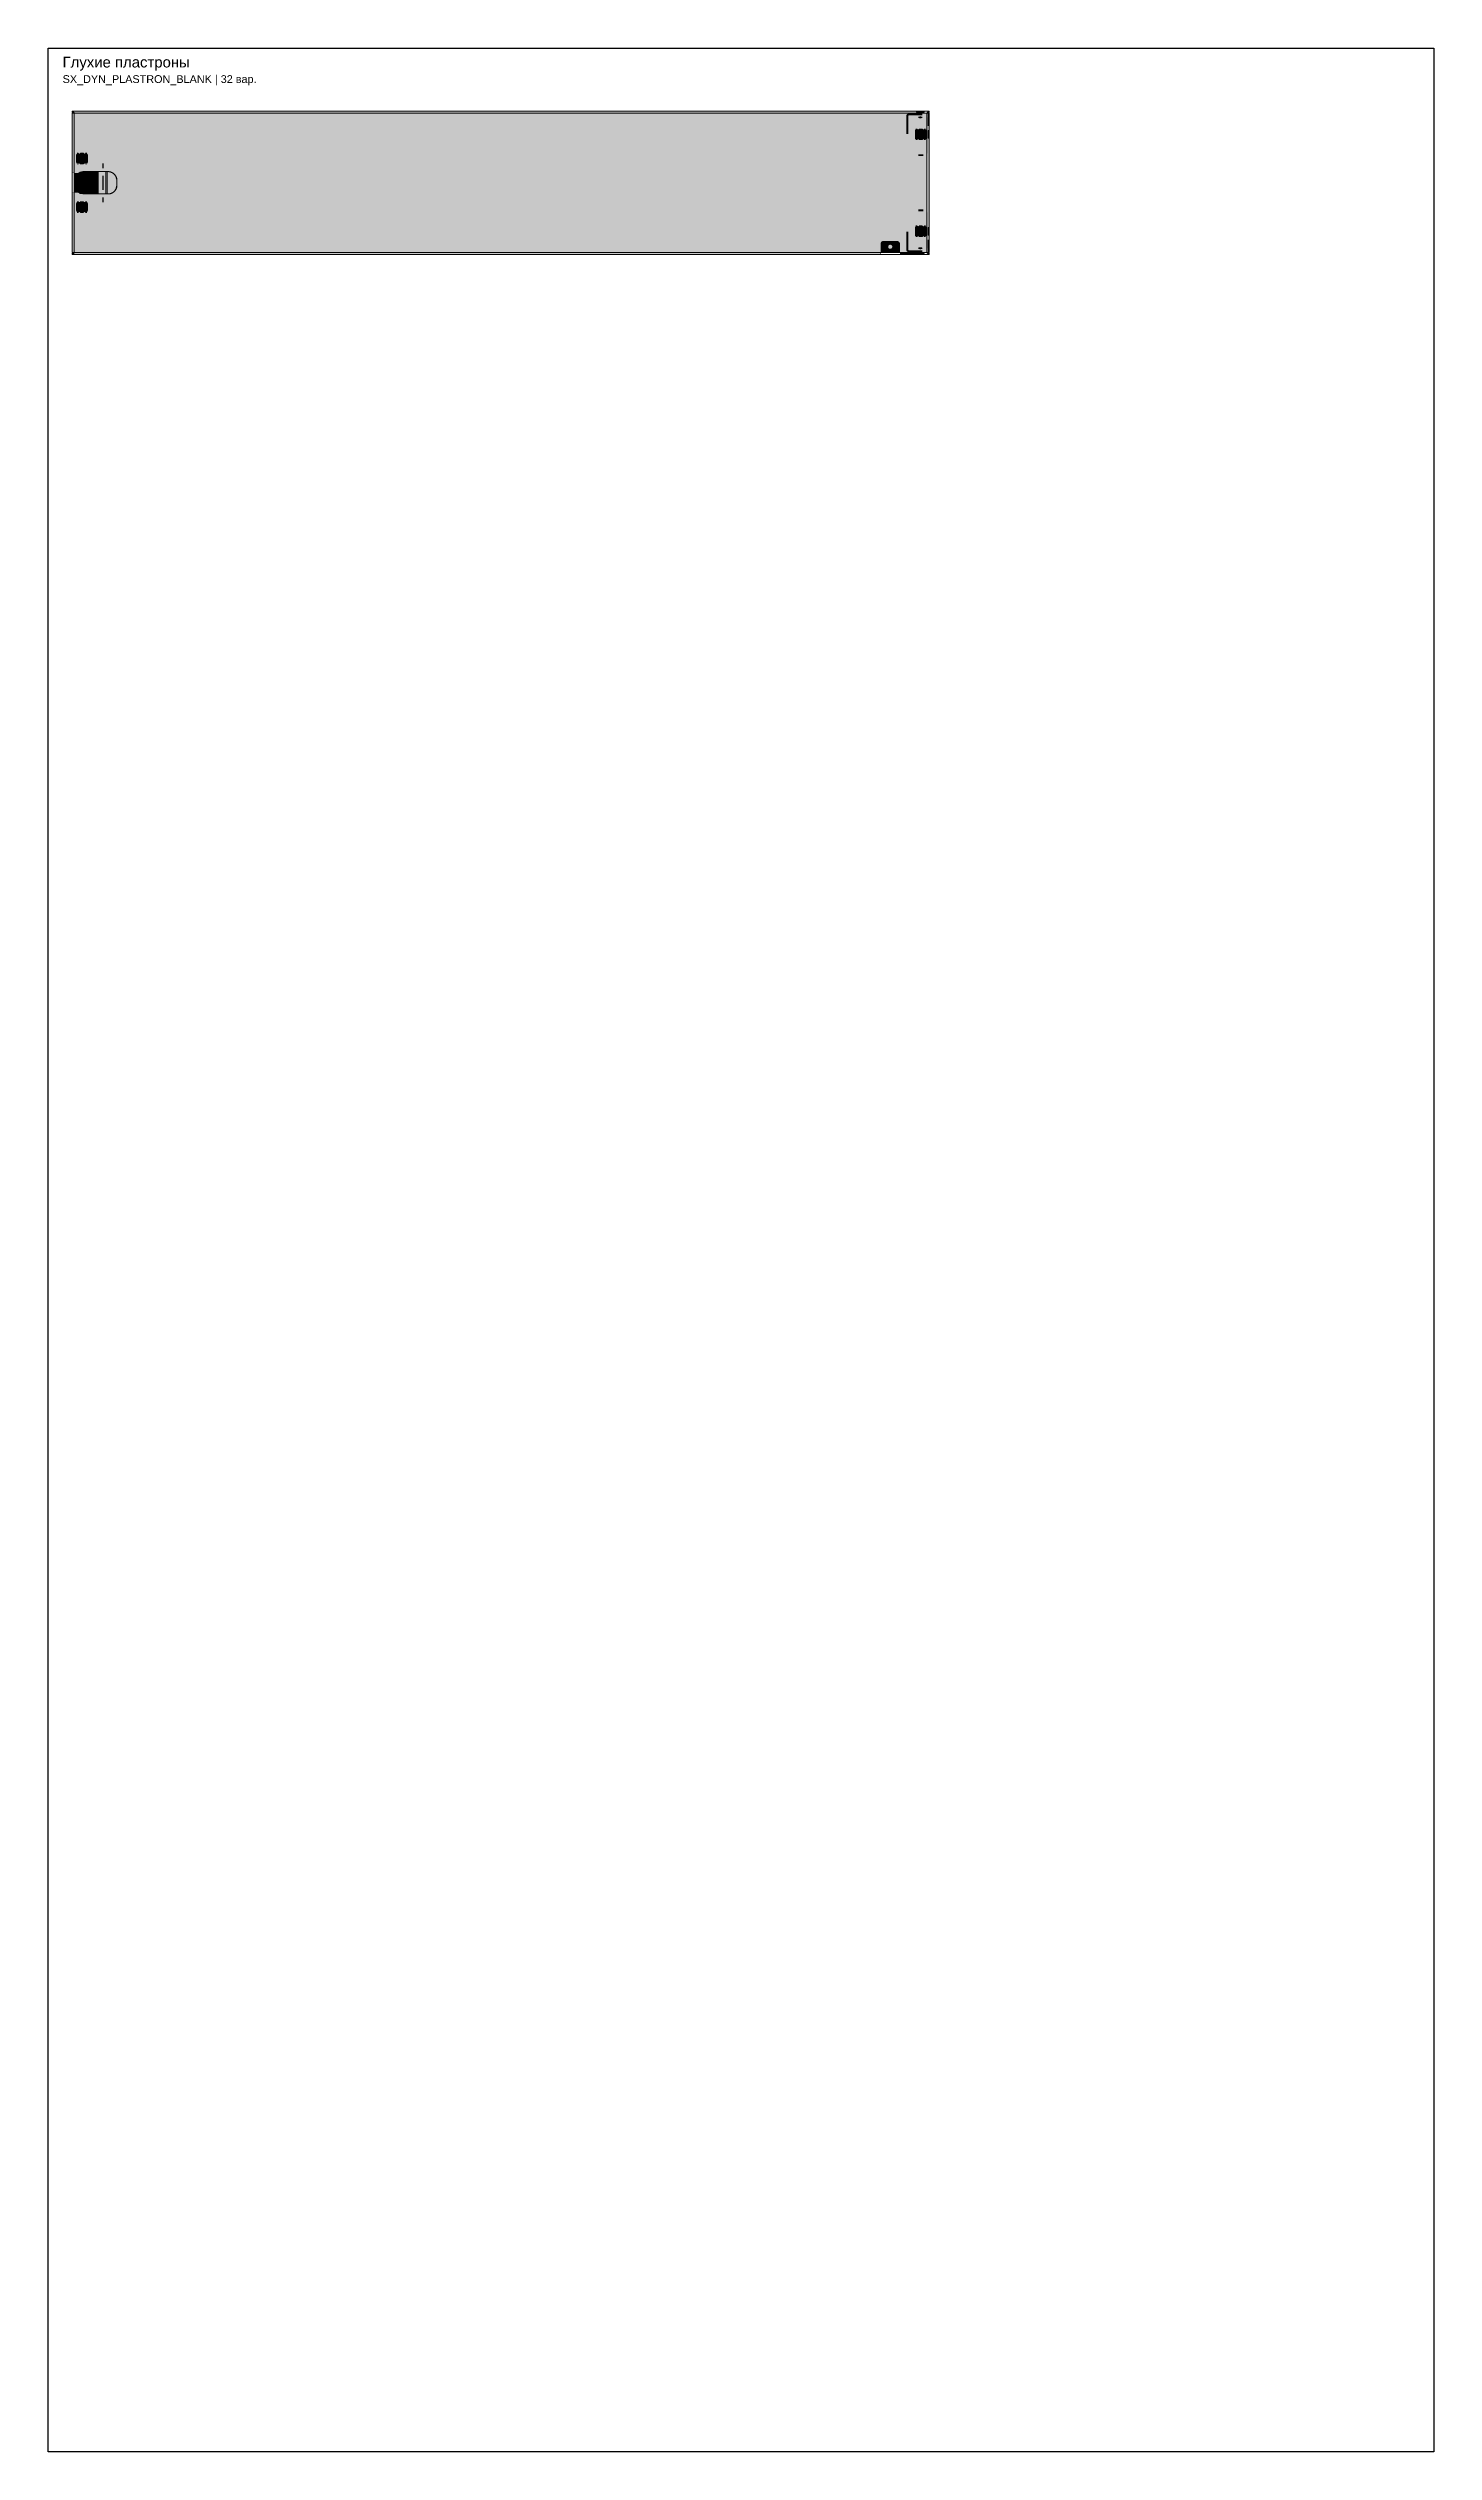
# Model space of a CAD drawing. Header units: millimetres. Extents: x 27500 to 33280, y -10980 to 420.
# Drawn here: x 27500 to 28930, y -8480 to -6000 of the extents above; entities that cross this region are included whole.
import ezdxf

# ---------------------------------------------------------------- set-up
doc = ezdxf.new("R2010")
doc.units = ezdxf.units.MM
for name, color, linetype, lineweight, true_color in [('CQEN_DETAIL', 7, 'Continuous', 5, 0x464d50), ('CQEN_HARDWARE', 7, 'Continuous', 5, 0x848c8f), ('CQEN_PLASTRON', 7, 'Continuous', 5, 0xd2d6d3)]:
    doc.layers.add(name, color=color, linetype=linetype, lineweight=lineweight, true_color=true_color)
doc.layers.add('LAYOUT_PARAMETERS', color=7, linetype='Continuous', plot=False)
doc.styles.add('LAYOUT_CONTACTOR_ARIAL', font='arial.ttf')
doc.styles.get("Standard").update_dxf_attribs({"font": 'arial.ttf'})
doc.styles.add('SX_DYNAMIC_ARIAL', font='arial.ttf')

msp = doc.modelspace()

# ---------------------------------------------------------------- texts
at = {"color": 7, "style": 'SX_DYNAMIC_ARIAL'}
for s, height, p in [('Глухие пластроны', 11, (27515, -6020)), ('SX_DYN_PLASTRON_BLANK | 32 вар.', 8, (27515, -6036))]:
    msp.add_text(s, height=height, dxfattribs=at).set_placement(p)

# ---------------------------------------------------------------- blocks, each defined once
blk = doc.blocks.new('SX_DYN_PLASTRON_BLANK_G001')
at = {"layer": 'CQEN_DETAIL'}
h = blk.add_hatch(color=256, dxfattribs=at)
h.paths.add_polyline_path([(11, 62.5), (25.8, 62.5), (25.8, 85.5), (11, 85.5), (10.5, 85.5), (9.9, 85.4), (9.4, 85.3), (8.8, 85.2), (8.3, 85), (7.8, 84.7), (7.3, 84.5), (6.9, 84.2), (6.5, 83.8), (6.1, 83.4), (5.7, 83), (5.3, 82.6), (5, 82.2), (4.8, 81.7), (4.5, 81.2), (4.3, 80.7), (4.2, 80.1), (4.1, 79.6), (4, 79), (4, 78.5), (4, 69.5), (4, 69), (4.1, 68.4), (4.2, 67.9), (4.3, 67.3), (4.5, 66.8), (4.8, 66.3), (5, 65.8), (5.3, 65.4), (5.7, 65), (6.1, 64.6), (6.5, 64.2), (6.9, 63.8), (7.3, 63.5), (7.8, 63.3), (8.3, 63), (8.8, 62.8), (9.4, 62.7), (9.9, 62.6), (10.5, 62.5)])
h.paths.add_polyline_path([(22.7, 76.4), (22.9, 75.8), (23, 75.2), (23.1, 74.6), (23.1, 74), (23.1, 73.4), (23, 72.8), (22.9, 72.2), (22.7, 71.6), (17.4, 66.3), (16.8, 66.1), (16.2, 66), (15.6, 65.9), (15, 65.9), (14.4, 65.9), (13.8, 66), (13.2, 66.1), (12.6, 66.3), (7.3, 71.6), (7.2, 71.9), (7.1, 72.2), (7, 72.5), (7, 72.8), (6.9, 73.1), (6.9, 73.4), (6.9, 73.7), (6.9, 74), (6.9, 74.3), (6.9, 74.6), (6.9, 74.9), (7, 75.2), (7, 75.5), (7.1, 75.8), (7.2, 76.1), (7.3, 76.4), (12.6, 81.7), (13.2, 81.9), (13.8, 82), (14.4, 82.1), (15, 82.1), (15.6, 82.1), (16.2, 82), (16.8, 81.9), (17.4, 81.7)], flags=0)
h.paths.add_polyline_path([(25.3, 69), (25.3, 79), (25.8, 79), (25.8, 69)], flags=0)
h = blk.add_hatch(color=256, dxfattribs=at)
h.paths.add_polyline_path([(5, 74), (5, 74.8), (5.1, 75.6), (5.3, 76.3), (5.5, 77.1), (5.8, 77.8), (6.1, 78.5), (6.5, 79.2), (6.9, 79.9), (7.4, 80.5), (7.9, 81.1), (8.5, 81.6), (9.1, 82.1), (9.8, 82.5), (10.5, 82.9), (11.2, 83.2), (11.9, 83.5), (12.7, 83.7), (13.4, 83.9), (14.2, 84), (15, 84), (15.8, 84), (16.6, 83.9), (17.3, 83.7), (18.1, 83.5), (18.8, 83.2), (19.5, 82.9), (20.2, 82.5), (20.9, 82.1), (21.5, 81.6), (22.1, 81.1), (22.6, 80.5), (23.1, 79.9), (23.5, 79.2), (23.9, 78.5), (24.2, 77.8), (24.5, 77.1), (24.7, 76.3), (24.9, 75.6), (25, 74.8), (25, 74), (25, 73.2), (24.9, 72.4), (24.7, 71.7), (24.5, 70.9), (24.2, 70.2), (23.9, 69.5), (23.5, 68.8), (23.1, 68.1), (22.6, 67.5), (22.1, 66.9), (21.5, 66.4), (20.9, 65.9), (20.2, 65.5), (19.5, 65.1), (18.8, 64.8), (18.1, 64.5), (17.3, 64.3), (16.6, 64.1), (15.8, 64), (15, 64), (14.2, 64), (13.4, 64.1), (12.7, 64.3), (11.9, 64.5), (11.2, 64.8), (10.5, 65.1), (9.8, 65.5), (9.1, 65.9), (8.5, 66.4), (7.9, 66.9), (7.4, 67.5), (6.9, 68.1), (6.5, 68.8), (6.1, 69.5), (5.8, 70.2), (5.5, 70.9), (5.3, 71.7), (5.1, 72.4), (5, 73.2)])
h.paths.add_polyline_path([(22.7, 71.7), (22.8, 72.3), (22.9, 72.8), (23, 73.4), (23, 74), (23, 74.6), (22.9, 75.2), (22.8, 75.7), (22.7, 76.3), (17.3, 81.7), (17, 81.7), (16.7, 81.8), (16.5, 81.9), (16.2, 81.9), (15.9, 82), (15.6, 82), (15.3, 82), (15, 82), (14.7, 82), (14.4, 82), (14.1, 82), (13.8, 81.9), (13.5, 81.9), (13.3, 81.8), (13, 81.7), (12.7, 81.7), (7.3, 76.3), (7.2, 75.7), (7.1, 75.2), (7, 74.6), (7, 74), (7, 73.4), (7.1, 72.8), (7.2, 72.3), (7.3, 71.7), (12.7, 66.3), (13.3, 66.2), (13.8, 66.1), (14.4, 66), (15, 66), (15.6, 66), (16.2, 66.1), (16.7, 66.2), (17.3, 66.3)], flags=0)
h = blk.add_hatch(color=256, dxfattribs=at)
h.paths.add_polyline_path([(23.5, 74), (23.5, 74.7), (23.4, 75.3), (23.3, 76), (23.1, 76.6), (22.9, 77.3), (22.6, 77.9), (22.2, 78.4), (21.9, 79), (21.5, 79.5), (21, 80), (20.5, 80.5), (20, 80.9), (19.4, 81.2), (18.9, 81.6), (18.3, 81.9), (17.6, 82.1), (17, 82.3), (16.3, 82.4), (15.7, 82.5), (15, 82.5), (14.3, 82.5), (13.7, 82.4), (13, 82.3), (12.4, 82.1), (11.7, 81.9), (11.1, 81.6), (10.6, 81.2), (10, 80.9), (9.5, 80.5), (9, 80), (8.5, 79.5), (8.1, 79), (7.8, 78.4), (7.4, 77.9), (7.1, 77.3), (6.9, 76.6), (6.7, 76), (6.6, 75.3), (6.5, 74.7), (6.5, 74), (6.5, 73.3), (6.6, 72.7), (6.7, 72), (6.9, 71.4), (7.1, 70.7), (7.4, 70.1), (7.8, 69.6), (8.1, 69), (8.5, 68.5), (9, 68), (9.5, 67.5), (10, 67.1), (10.6, 66.8), (11.1, 66.4), (11.7, 66.1), (12.4, 65.9), (13, 65.7), (13.7, 65.6), (14.3, 65.5), (15, 65.5), (15.7, 65.5), (16.3, 65.6), (17, 65.7), (17.6, 65.9), (18.3, 66.1), (18.9, 66.4), (19.4, 66.8), (20, 67.1), (20.5, 67.5), (21, 68), (21.5, 68.5), (21.9, 69), (22.2, 69.6), (22.6, 70.1), (22.9, 70.7), (23.1, 71.4), (23.3, 72), (23.4, 72.7), (23.5, 73.3)])
h.paths.add_polyline_path([(8.9, 74), (8.9, 74.5), (9, 75), (9.1, 75.4), (9.2, 75.9), (9.4, 76.3), (9.6, 76.8), (9.8, 77.2), (10.1, 77.6), (10.4, 78), (10.7, 78.3), (11, 78.6), (11.4, 78.9), (11.8, 79.2), (12.2, 79.4), (12.7, 79.6), (13.1, 79.8), (13.6, 79.9), (14, 80), (14.5, 80.1), (15, 80.1), (15.5, 80.1), (16, 80), (16.4, 79.9), (16.9, 79.8), (17.3, 79.6), (17.8, 79.4), (18.2, 79.2), (18.6, 78.9), (19, 78.6), (19.3, 78.3), (19.6, 78), (19.9, 77.6), (20.2, 77.2), (20.4, 76.8), (20.6, 76.3), (20.8, 75.9), (20.9, 75.4), (21, 75), (21.1, 74.5), (21.1, 74), (21.1, 73.5), (21, 73), (20.9, 72.6), (20.8, 72.1), (20.6, 71.7), (20.4, 71.2), (20.2, 70.8), (19.9, 70.4), (19.6, 70), (19.3, 69.7), (19, 69.4), (18.6, 69.1), (18.2, 68.8), (17.8, 68.6), (17.3, 68.4), (16.9, 68.2), (16.4, 68.1), (16, 68), (15.5, 67.9), (15, 67.9), (14.5, 67.9), (14, 68), (13.6, 68.1), (13.1, 68.2), (12.7, 68.4), (12.2, 68.6), (11.8, 68.8), (11.4, 69.1), (11, 69.4), (10.7, 69.7), (10.4, 70), (10.1, 70.4), (9.8, 70.8), (9.6, 71.2), (9.4, 71.7), (9.2, 72.1), (9.1, 72.6), (9, 73), (8.9, 73.5)], flags=0)
for points in [[(9.1, 75), (20.9, 75), (20.8, 75.5), (20.7, 75.9), (20.5, 76.3), (20.3, 76.8), (20.1, 77.2), (19.8, 77.6), (19.5, 77.9), (19.2, 78.3), (18.9, 78.6), (18.5, 78.9), (18.1, 79.1), (17.7, 79.4), (17.3, 79.5), (16.8, 79.7), (16.4, 79.8), (15.9, 79.9), (15.5, 80), (15, 80), (14.5, 80), (14.1, 79.9), (13.6, 79.8), (13.2, 79.7), (12.7, 79.5), (12.3, 79.4), (11.9, 79.1), (11.5, 78.9), (11.1, 78.6), (10.8, 78.3), (10.5, 77.9), (10.2, 77.6), (9.9, 77.2), (9.7, 76.8), (9.5, 76.3), (9.3, 75.9), (9.2, 75.5)], [(20.9, 73), (9.1, 73), (9.2, 72.5), (9.3, 72.1), (9.5, 71.7), (9.7, 71.2), (9.9, 70.8), (10.2, 70.4), (10.5, 70.1), (10.8, 69.7), (11.1, 69.4), (11.5, 69.1), (11.9, 68.9), (12.3, 68.6), (12.7, 68.5), (13.2, 68.3), (13.6, 68.2), (14.1, 68.1), (14.5, 68), (15, 68), (15.5, 68), (15.9, 68.1), (16.4, 68.2), (16.8, 68.3), (17.3, 68.5), (17.7, 68.6), (18.1, 68.9), (18.5, 69.1), (18.9, 69.4), (19.2, 69.7), (19.5, 70.1), (19.8, 70.4), (20.1, 70.8), (20.3, 71.2), (20.5, 71.7), (20.7, 72.1), (20.8, 72.5)]]:
    blk.add_hatch(color=256, dxfattribs=at).paths.add_polyline_path(points)
at = {"layer": 'CQEN_HARDWARE'}
for points in [[(0, 146.5), (0, 148), (875.9, 148), (875.9, 146.5)], [(0, 84.5), (0, 145.9), (1.5, 145.9), (1.5, 84.5)], [(863.1, 145.5), (863.1, 143.5), (863.1, 143.5), (863, 143.5), (863, 143.5), (862.9, 143.5), (862.9, 143.5), (862.8, 143.4), (862.8, 143.4), (862.7, 143.4), (862.7, 143.4), (862.7, 143.3), (862.6, 143.3), (862.6, 143.3), (862.6, 143.2), (862.6, 143.2), (862.5, 143.1), (862.5, 143.1), (862.5, 143), (862.5, 143), (862.5, 142.9), (862.5, 142.9), (860.5, 142.9), (860.5, 143.1), (860.5, 143.3), (860.6, 143.5), (860.6, 143.7), (860.7, 143.9), (860.8, 144.1), (860.9, 144.3), (861, 144.4), (861.1, 144.6), (861.3, 144.7), (861.4, 144.9), (861.6, 145), (861.7, 145.1), (861.9, 145.2), (862.1, 145.3), (862.3, 145.4), (862.5, 145.4), (862.7, 145.5), (862.9, 145.5)], [(862.5, 142.9), (862.5, 142.9), (862.5, 143), (862.5, 143), (862.5, 143.1), (862.5, 143.1), (862.6, 143.2), (862.6, 143.2), (862.6, 143.3), (862.6, 143.3), (862.7, 143.3), (862.7, 143.4), (862.7, 143.4), (862.8, 143.4), (862.8, 143.4), (862.9, 143.5), (862.9, 143.5), (863, 143.5), (863, 143.5), (863.1, 143.5), (863.1, 143.5), (863.1, 145.5), (862.9, 145.5), (862.7, 145.5), (862.5, 145.4), (862.3, 145.4), (862.1, 145.3), (861.9, 145.2), (861.7, 145.1), (861.6, 145), (861.4, 144.9), (861.3, 144.7), (861.1, 144.6), (861, 144.4), (860.9, 144.3), (860.8, 144.1), (860.7, 143.9), (860.6, 143.7), (860.6, 143.5), (860.5, 143.3), (860.5, 143.1), (860.5, 142.9)], [(860.5, 141.5), (860.5, 142.9), (862.5, 142.9), (862.5, 141.5)], [(862.5, 142.9), (860.5, 142.9), (860.5, 124.5), (862.5, 124.5)], [(863.1, 143.5), (863.1, 145.5), (865.5, 145.5), (865.5, 143.5)], [(877, 145.5), (863.1, 145.5), (863.1, 143.5), (877, 143.5)], [(868.5, 143.5), (868.5, 145.5), (877, 145.5), (877, 143.5)], [(871.2, 127.9), (871.2, 120.1), (869.4, 120.1), (869.4, 127.9)], [(869.4, 127.8), (869.4, 120.1), (871.2, 120.1), (871.2, 127.8)], [(871.2, 120.1), (871.2, 127.9), (869.9, 128.8), (869.6, 128.8), (869.6, 119.2), (869.9, 119.2)], [(871.9, 130), (870.4, 130), (870.4, 129.6), (872.1, 129.6), (872.1, 129.6), (872, 129.7), (872, 129.7), (872, 129.8), (871.9, 129.8), (871.9, 129.9), (871.9, 129.9)], [(873.2, 125), (872.6, 123.7), (873.5, 122.5), (873.4, 122.7), (873.3, 122.9), (873.2, 123), (873.1, 123.2), (873.1, 123.4), (873, 123.6), (873, 123.8), (873, 123.9), (873, 124.1), (873, 124.3), (873.1, 124.5), (873.1, 124.7), (873.2, 124.9)], [(875.8, 121.3), (875.5, 121.3), (875.3, 121.3), (875.1, 121.3), (874.9, 121.3), (874.7, 121.4), (874.5, 121.4), (874.3, 121.5), (874.1, 121.6), (873.9, 121.7), (873.7, 121.9), (873.6, 122), (873.4, 122.2), (873.3, 122.3), (873.2, 122.5), (873.1, 122.7), (873, 122.9), (872.9, 123.1), (872.8, 123.3), (872.8, 123.5), (872.8, 123.7), (872.8, 124), (872.8, 124.2), (872.8, 124.4), (872.8, 124.6), (872.9, 124.8), (872.9, 125), (873, 125.2), (873.1, 125.4), (873.2, 125.6), (873.4, 125.8), (873.5, 125.9), (873.7, 126.1), (873.8, 126.2), (874, 126.3), (874.2, 126.4), (874.4, 126.5), (874.6, 126.6), (874.8, 126.7), (875, 126.7), (875.2, 126.7), (875.5, 126.7), (875.7, 126.7), (875.9, 126.7), (876.1, 126.7), (876.3, 126.6), (876.5, 126.6), (876.7, 126.5), (876.9, 126.4), (877.1, 126.3), (877.3, 126.1), (877.4, 126), (877.6, 125.8), (877.7, 125.7), (877.8, 125.5), (877.9, 125.3), (878, 125.1), (878.1, 124.9), (878.2, 124.7), (878.2, 124.5), (878.2, 124.3), (878.2, 124), (878.2, 123.8), (878.2, 123.6), (878.2, 123.4), (878.1, 123.2), (878.1, 123), (878, 122.8), (877.9, 122.6), (877.7, 122.4), (877.6, 122.2), (877.5, 122.1), (877.3, 121.9), (877.2, 121.8), (877, 121.7), (876.8, 121.6), (876.6, 121.5), (876.4, 121.4), (876.2, 121.3), (876, 121.3)], [(875, 140.6), (875, 140.6), (874.9, 140.6), (874.9, 140.6), (874.9, 140.6), (874.9, 140.6), (874.8, 140.6), (874.8, 140.6), (874.8, 140.6), (874.8, 140.6), (874.7, 140.6), (874.7, 140.6), (874.7, 140.6), (874.7, 140.6), (874.6, 140.6), (874.6, 140.6), (874.6, 140.6), (874.6, 140.6), (874.5, 140.6), (874.5, 140.6), (874.5, 140.6), (874.5, 140.6), (874.4, 140.6), (874.4, 140.6), (874.4, 140.6), (874.4, 140.6), (874.3, 140.6), (874.3, 140.6), (874.3, 140.6), (874.3, 140.6), (874.2, 140.6), (874.2, 140.6), (874.2, 140.6), (874.2, 140.6), (874.1, 140.6), (874.1, 140.6), (874.1, 140.6), (874.1, 140.6), (874, 140.6), (874, 140.6), (874, 140.6), (874, 140.6), (873.9, 140.6), (873.9, 140.6), (873.9, 140.7), (873.9, 140.7), (873.8, 140.7), (873.8, 140.7), (873.8, 140.7), (873.8, 140.7), (873.7, 140.7), (873.7, 140.7), (873.7, 140.7), (873.7, 140.7), (873.6, 140.7), (873.6, 140.7), (873.6, 140.7), (873.6, 140.7), (873.5, 140.7), (873.5, 140.7), (873.5, 140.7), (873.5, 140.7), (873.4, 140.7), (873.4, 140.8), (873.4, 140.8), (873.4, 140.8), (873.3, 140.8), (873.3, 140.8), (873.3, 140.8), (873.3, 140.8), (873.2, 140.8), (873.2, 140.8), (873.2, 140.8), (873.2, 140.8), (873.1, 140.8), (873.1, 140.8), (873.1, 140.8), (873.1, 140.8), (873, 140.8), (873, 140.9), (873, 140.9), (873, 142.2), (873, 142.2), (873, 142.2), (873.1, 142.2), (873.1, 142.2), (873.1, 142.2), (873.1, 142.2), (873.2, 142.2), (873.2, 142.2), (873.2, 142.2), (873.2, 142.3), (873.3, 142.3), (873.3, 142.3), (873.3, 142.3), (873.3, 142.3), (873.4, 142.3), (873.4, 142.3), (873.4, 142.3), (873.4, 142.3), (873.5, 142.3), (873.5, 142.3), (873.5, 142.3), (873.5, 142.3), (873.6, 142.3), (873.6, 142.3), (873.6, 142.3), (873.6, 142.4), (873.7, 142.4), (873.7, 142.4), (873.7, 142.4), (873.7, 142.4), (873.8, 142.4), (873.8, 142.4), (873.8, 142.4), (873.8, 142.4), (873.9, 142.4), (873.9, 142.4), (873.9, 142.4), (873.9, 142.4), (874, 142.4), (874, 142.4), (874, 142.4), (874, 142.4), (874.1, 142.4), (874.1, 142.4), (874.1, 142.4), (874.1, 142.4), (874.2, 142.4), (874.2, 142.4), (874.2, 142.4), (874.2, 142.5), (874.3, 142.5), (874.3, 142.5), (874.3, 142.5), (874.3, 142.5), (874.4, 142.5), (874.4, 142.5), (874.4, 142.5), (874.4, 142.5), (874.5, 142.5), (874.5, 142.5), (874.5, 142.5), (874.5, 142.5), (874.6, 142.5), (874.6, 142.5), (874.6, 142.5), (874.6, 142.5), (874.7, 142.5), (874.7, 142.5), (874.7, 142.5), (874.7, 142.5), (874.8, 142.5), (874.8, 142.5), (874.8, 142.5), (874.8, 142.5), (874.9, 142.5), (874.9, 142.5), (874.9, 142.5), (874.9, 142.5), (875, 142.5), (875, 142.5), (875, 142.5), (875.1, 142.5), (875.1, 142.5), (875.1, 142.5), (875.1, 142.5), (875.2, 142.5), (875.2, 142.5), (875.2, 142.5), (875.2, 142.5), (875.3, 142.5), (875.3, 142.5), (875.3, 142.5), (875.3, 142.5), (875.4, 142.5), (875.4, 142.5), (875.4, 142.5), (875.4, 142.5), (875.5, 142.5), (875.5, 142.5), (875.5, 142.5), (875.5, 142.5), (875.6, 142.5), (875.6, 142.5), (875.6, 142.5), (875.6, 142.5), (875.7, 142.5), (875.7, 142.5), (875.7, 142.5), (875.7, 142.5), (875.8, 142.5), (875.8, 142.4), (875.8, 142.4), (875.8, 142.4), (875.9, 142.4), (875.9, 142.4), (875.9, 142.4), (875.9, 142.4), (876, 142.4), (876, 142.4), (876, 142.4), (876.1, 142.4), (876.1, 142.4), (876.1, 142.4), (876.1, 142.4), (876.2, 142.4), (876.2, 142.4), (876.2, 142.4), (876.2, 142.4), (876.3, 142.4), (876.3, 142.4), (876.3, 142.4), (876.3, 142.4), (876.4, 142.4), (876.4, 142.3), (876.4, 142.3), (876.4, 142.3), (876.5, 142.3), (876.5, 142.3), (876.5, 142.3), (876.5, 142.3), (876.6, 142.3), (876.6, 142.3), (876.6, 142.3), (876.6, 142.3), (876.7, 142.3), (876.7, 142.3), (876.7, 142.3), (876.7, 142.3), (876.8, 142.3), (876.8, 142.3), (876.8, 142.2), (876.8, 142.2), (876.8, 142.2), (876.9, 142.2), (876.9, 142.2), (876.9, 142.2), (876.9, 142.2), (877, 142.2), (877, 142.2), (877, 142.2), (877, 140.9), (877, 140.9), (877, 140.8), (876.9, 140.8), (876.9, 140.8), (876.9, 140.8), (876.9, 140.8), (876.8, 140.8), (876.8, 140.8), (876.8, 140.8), (876.8, 140.8), (876.8, 140.8), (876.7, 140.8), (876.7, 140.8), (876.7, 140.8), (876.7, 140.8), (876.6, 140.8), (876.6, 140.8), (876.6, 140.7), (876.6, 140.7), (876.5, 140.7), (876.5, 140.7), (876.5, 140.7), (876.5, 140.7), (876.4, 140.7), (876.4, 140.7), (876.4, 140.7), (876.4, 140.7), (876.3, 140.7), (876.3, 140.7), (876.3, 140.7), (876.3, 140.7), (876.2, 140.7), (876.2, 140.7), (876.2, 140.7), (876.2, 140.7), (876.1, 140.7), (876.1, 140.6), (876.1, 140.6), (876.1, 140.6), (876, 140.6), (876, 140.6), (876, 140.6), (875.9, 140.6), (875.9, 140.6), (875.9, 140.6), (875.9, 140.6), (875.8, 140.6), (875.8, 140.6), (875.8, 140.6), (875.8, 140.6), (875.7, 140.6), (875.7, 140.6), (875.7, 140.6), (875.7, 140.6), (875.6, 140.6), (875.6, 140.6), (875.6, 140.6), (875.6, 140.6), (875.5, 140.6), (875.5, 140.6), (875.5, 140.6), (875.5, 140.6), (875.4, 140.6), (875.4, 140.6), (875.4, 140.6), (875.4, 140.6), (875.3, 140.6), (875.3, 140.6), (875.3, 140.6), (875.3, 140.6), (875.2, 140.6), (875.2, 140.6), (875.2, 140.6), (875.2, 140.6), (875.1, 140.6), (875.1, 140.6), (875.1, 140.6), (875.1, 140.6), (875, 140.6)], [(873, 142.2), (873, 140.9), (873, 140.9), (873, 140.8), (873.1, 140.8), (873.1, 140.8), (873.1, 140.8), (873.1, 140.8), (873.2, 140.8), (873.2, 140.8), (873.2, 140.8), (873.2, 140.8), (873.3, 140.8), (873.3, 140.8), (873.3, 140.8), (873.3, 140.8), (873.4, 140.8), (873.4, 140.8), (873.4, 140.8), (873.4, 140.7), (873.5, 140.7), (873.5, 140.7), (873.5, 140.7), (873.5, 140.7), (873.6, 140.7), (873.6, 140.7), (873.6, 140.7), (873.6, 140.7), (873.7, 140.7), (873.7, 140.7), (873.7, 140.7), (873.7, 140.7), (873.8, 140.7), (873.8, 140.7), (873.8, 140.7), (873.8, 140.7), (873.9, 140.7), (873.9, 140.7), (873.9, 140.6), (873.9, 140.6), (874, 140.6), (874, 140.6), (874, 140.6), (874, 140.6), (874.1, 140.6), (874.1, 140.6), (874.1, 140.6), (874.1, 140.6), (874.2, 140.6), (874.2, 140.6), (874.2, 140.6), (874.2, 140.6), (874.3, 140.6), (874.3, 140.6), (874.3, 140.6), (874.3, 140.6), (874.4, 140.6), (874.4, 140.6), (874.4, 140.6), (874.4, 140.6), (874.5, 140.6), (874.5, 140.6), (874.5, 140.6), (874.5, 140.6), (874.6, 140.6), (874.6, 140.6), (874.6, 140.6), (874.6, 140.6), (874.7, 140.6), (874.7, 140.6), (874.7, 140.6), (874.7, 140.6), (874.8, 140.6), (874.8, 140.6), (874.8, 140.6), (874.8, 140.6), (874.9, 140.6), (874.9, 140.6), (874.9, 140.6), (874.9, 140.6), (875, 140.6), (875, 140.6), (875, 140.6), (875.1, 140.6), (875.1, 140.6), (875.1, 140.6), (875.1, 140.6), (875.2, 140.6), (875.2, 140.6), (875.2, 140.6), (875.2, 140.6), (875.3, 140.6), (875.3, 140.6), (875.3, 140.6), (875.3, 140.6), (875.4, 140.6), (875.4, 140.6), (875.4, 140.6), (875.4, 140.6), (875.5, 140.6), (875.5, 140.6), (875.5, 140.6), (875.5, 140.6), (875.6, 140.6), (875.6, 140.6), (875.6, 140.6), (875.6, 140.6), (875.7, 140.6), (875.7, 140.6), (875.7, 140.6), (875.7, 140.6), (875.8, 140.6), (875.8, 140.6), (875.8, 140.6), (875.8, 140.6), (875.9, 140.6), (875.9, 140.6), (875.9, 140.6), (875.9, 140.6), (876, 140.6), (876, 140.6), (876, 140.6), (876.1, 140.6), (876.1, 140.6), (876.1, 140.6), (876.1, 140.7), (876.2, 140.7), (876.2, 140.7), (876.2, 140.7), (876.2, 140.7), (876.3, 140.7), (876.3, 140.7), (876.3, 140.7), (876.3, 140.7), (876.4, 140.7), (876.4, 140.7), (876.4, 140.7), (876.4, 140.7), (876.5, 140.7), (876.5, 140.7), (876.5, 140.7), (876.5, 140.7), (876.6, 140.7), (876.6, 140.7), (876.6, 140.8), (876.6, 140.8), (876.7, 140.8), (876.7, 140.8), (876.7, 140.8), (876.7, 140.8), (876.8, 140.8), (876.8, 140.8), (876.8, 140.8), (876.8, 140.8), (876.8, 140.8), (876.9, 140.8), (876.9, 140.8), (876.9, 140.8), (876.9, 140.8), (877, 140.8), (877, 140.9), (877, 140.9), (877, 142.2), (877, 142.2), (877, 142.2), (876.9, 142.2), (876.9, 142.2), (876.9, 142.2), (876.9, 142.2), (876.8, 142.2), (876.8, 142.2), (876.8, 142.2), (876.8, 142.3), (876.8, 142.3), (876.7, 142.3), (876.7, 142.3), (876.7, 142.3), (876.7, 142.3), (876.6, 142.3), (876.6, 142.3), (876.6, 142.3), (876.6, 142.3), (876.5, 142.3), (876.5, 142.3), (876.5, 142.3), (876.5, 142.3), (876.4, 142.3), (876.4, 142.3), (876.4, 142.3), (876.4, 142.4), (876.3, 142.4), (876.3, 142.4), (876.3, 142.4), (876.3, 142.4), (876.2, 142.4), (876.2, 142.4), (876.2, 142.4), (876.2, 142.4), (876.1, 142.4), (876.1, 142.4), (876.1, 142.4), (876.1, 142.4), (876, 142.4), (876, 142.4), (876, 142.4), (875.9, 142.4), (875.9, 142.4), (875.9, 142.4), (875.9, 142.4), (875.8, 142.4), (875.8, 142.4), (875.8, 142.4), (875.8, 142.5), (875.7, 142.5), (875.7, 142.5), (875.7, 142.5), (875.7, 142.5), (875.6, 142.5), (875.6, 142.5), (875.6, 142.5), (875.6, 142.5), (875.5, 142.5), (875.5, 142.5), (875.5, 142.5), (875.5, 142.5), (875.4, 142.5), (875.4, 142.5), (875.4, 142.5), (875.4, 142.5), (875.3, 142.5), (875.3, 142.5), (875.3, 142.5), (875.3, 142.5), (875.2, 142.5), (875.2, 142.5), (875.2, 142.5), (875.2, 142.5), (875.1, 142.5), (875.1, 142.5), (875.1, 142.5), (875.1, 142.5), (875, 142.5), (875, 142.5), (875, 142.5), (874.9, 142.5), (874.9, 142.5), (874.9, 142.5), (874.9, 142.5), (874.8, 142.5), (874.8, 142.5), (874.8, 142.5), (874.8, 142.5), (874.7, 142.5), (874.7, 142.5), (874.7, 142.5), (874.7, 142.5), (874.6, 142.5), (874.6, 142.5), (874.6, 142.5), (874.6, 142.5), (874.5, 142.5), (874.5, 142.5), (874.5, 142.5), (874.5, 142.5), (874.4, 142.5), (874.4, 142.5), (874.4, 142.5), (874.4, 142.5), (874.3, 142.5), (874.3, 142.5), (874.3, 142.5), (874.3, 142.5), (874.2, 142.5), (874.2, 142.4), (874.2, 142.4), (874.2, 142.4), (874.1, 142.4), (874.1, 142.4), (874.1, 142.4), (874.1, 142.4), (874, 142.4), (874, 142.4), (874, 142.4), (874, 142.4), (873.9, 142.4), (873.9, 142.4), (873.9, 142.4), (873.9, 142.4), (873.8, 142.4), (873.8, 142.4), (873.8, 142.4), (873.8, 142.4), (873.7, 142.4), (873.7, 142.4), (873.7, 142.4), (873.7, 142.4), (873.6, 142.4), (873.6, 142.3), (873.6, 142.3), (873.6, 142.3), (873.5, 142.3), (873.5, 142.3), (873.5, 142.3), (873.5, 142.3), (873.4, 142.3), (873.4, 142.3), (873.4, 142.3), (873.4, 142.3), (873.3, 142.3), (873.3, 142.3), (873.3, 142.3), (873.3, 142.3), (873.2, 142.3), (873.2, 142.2), (873.2, 142.2), (873.2, 142.2), (873.1, 142.2), (873.1, 142.2), (873.1, 142.2), (873.1, 142.2), (873, 142.2), (873, 142.2)], [(875.3, 126.5), (873.8, 126.4), (873.2, 125), (873.3, 125.2), (873.4, 125.4), (873.5, 125.5), (873.6, 125.7), (873.8, 125.8), (873.9, 125.9), (874, 126), (874.2, 126.1), (874.4, 126.2), (874.5, 126.3), (874.7, 126.4), (874.9, 126.4), (875.1, 126.5)], [(877.5, 125.5), (876.7, 126.6), (875.3, 126.5), (875.4, 126.5), (875.6, 126.5), (875.8, 126.5), (876, 126.4), (876.2, 126.4), (876.4, 126.3), (876.5, 126.3), (876.7, 126.2), (876.9, 126.1), (877, 126), (877.2, 125.9), (877.3, 125.7), (877.4, 125.6)], [(877.8, 123), (878.4, 124.3), (877.5, 125.5), (877.6, 125.3), (877.7, 125.1), (877.8, 125), (877.9, 124.8), (877.9, 124.6), (878, 124.4), (878, 124.2), (878, 124.1), (878, 123.9), (878, 123.7), (877.9, 123.5), (877.9, 123.3), (877.8, 123.1)], [(878.9, 129.6), (880.6, 129.6), (880.6, 130), (879.1, 130), (879.1, 129.9), (879.1, 129.9), (879.1, 129.8), (879, 129.8), (879, 129.7), (879, 129.7), (878.9, 129.6)], [(879.8, 127.9), (879.8, 120.1), (881.1, 119.2), (881.4, 119.2), (881.4, 128.8), (881.1, 128.8)], [(881.6, 127.9), (881.6, 120.1), (879.8, 120.1), (879.8, 127.9)], [(879.8, 127.8), (879.8, 120.1), (881.6, 120.1), (881.6, 127.8)], [(882.5, 145.9), (884, 145.9), (884, 132.5), (882.5, 132.5)], [(5.7, 102.9), (5.7, 95.1), (3.9, 95.1), (3.9, 102.9)], [(3.9, 102.8), (3.9, 95.1), (5.7, 95.1), (5.7, 102.8)], [(5.7, 95.1), (5.7, 102.9), (4.4, 103.8), (4.1, 103.8), (4.1, 94.2), (4.4, 94.2)], [(6.4, 105), (4.9, 105), (4.9, 104.5), (6.6, 104.5), (6.6, 104.6), (6.5, 104.7), (6.5, 104.7), (6.5, 104.8), (6.4, 104.8), (6.4, 104.9), (6.4, 104.9)], [(7.6, 99), (7.6, 99.2), (7.6, 99.4), (7.6, 99.6), (7.7, 99.8), (7.7, 99.9), (7.8, 100.1), (7.9, 100.3), (8, 100.4), (8.1, 100.6), (8.3, 100.7), (8.4, 100.9), (8.6, 101), (8.7, 101.1), (8.9, 101.2), (9.1, 101.3), (9.2, 101.3), (9.4, 101.4), (9.6, 101.4), (9.8, 101.4), (10, 101.4), (10.2, 101.4), (10.4, 101.4), (10.6, 101.4), (10.8, 101.3), (10.9, 101.3), (11.1, 101.2), (11.3, 101.1), (11.4, 101), (11.6, 100.9), (11.7, 100.7), (11.9, 100.6), (12, 100.4), (12.1, 100.3), (12.2, 100.1), (12.3, 99.9), (12.3, 99.8), (12.4, 99.6), (12.4, 99.4), (12.4, 99.2), (12.4, 99), (12.4, 98.8), (12.4, 98.6), (12.4, 98.4), (12.3, 98.2), (12.3, 98.1), (12.2, 97.9), (12.1, 97.7), (12, 97.6), (11.9, 97.4), (11.7, 97.3), (11.6, 97.1), (11.4, 97), (11.3, 96.9), (11.1, 96.8), (10.9, 96.7), (10.8, 96.7), (10.6, 96.6), (10.4, 96.6), (10.2, 96.6), (10, 96.6), (9.8, 96.6), (9.6, 96.6), (9.4, 96.6), (9.2, 96.7), (9.1, 96.7), (8.9, 96.8), (8.7, 96.9), (8.6, 97), (8.4, 97.1), (8.3, 97.3), (8.1, 97.4), (8, 97.6), (7.9, 97.7), (7.8, 97.9), (7.7, 98.1), (7.7, 98.2), (7.6, 98.4), (7.6, 98.6), (7.6, 98.8)], [(13.4, 104.5), (15.1, 104.5), (15.1, 105), (13.6, 105), (13.6, 104.9), (13.6, 104.9), (13.6, 104.8), (13.5, 104.8), (13.5, 104.7), (13.5, 104.7), (13.4, 104.6)], [(14.3, 102.9), (14.3, 95.1), (15.6, 94.2), (15.9, 94.2), (15.9, 103.8), (15.6, 103.8)], [(16.1, 102.9), (16.1, 95.1), (14.3, 95.1), (14.3, 102.9)], [(14.3, 102.8), (14.3, 95.1), (16.1, 95.1), (16.1, 102.8)], [(872.1, 118.4), (870.4, 118.4), (870.4, 118), (871.9, 118), (871.9, 118.1), (871.9, 118.1), (871.9, 118.2), (872, 118.2), (872, 118.3), (872, 118.3), (872.1, 118.4)], [(878, 101.5), (873, 101.5), (873, 103.5), (878, 103.5)], [(873.5, 122.5), (874.3, 121.4), (875.7, 121.5), (875.6, 121.5), (875.4, 121.5), (875.2, 121.5), (875, 121.6), (874.8, 121.6), (874.6, 121.7), (874.5, 121.7), (874.3, 121.8), (874.1, 121.9), (874, 122), (873.8, 122.1), (873.7, 122.3), (873.6, 122.4)], [(875.7, 121.5), (877.2, 121.6), (877.8, 123), (877.7, 122.8), (877.6, 122.6), (877.5, 122.5), (877.4, 122.3), (877.2, 122.2), (877.1, 122.1), (877, 122), (876.8, 121.9), (876.6, 121.8), (876.5, 121.7), (876.3, 121.6), (876.1, 121.6), (875.9, 121.5)], [(879.1, 118), (880.6, 118), (880.6, 118.4), (878.9, 118.4), (878.9, 118.4), (879, 118.3), (879, 118.3), (879, 118.2), (879.1, 118.2), (879.1, 118.1), (879.1, 118.1)], [(882.5, 115.5), (884, 115.5), (884, 32.5), (882.5, 32.5)], [(0, 84), (0, 84.5), (1.5, 84.5), (1.5, 84)], [(9.5, 64), (2.1, 64), (2.1, 84), (9.5, 84), (9.7, 84), (10, 84), (10.2, 83.9), (10.4, 83.9), (10.6, 83.8), (10.9, 83.7), (11.1, 83.6), (11.3, 83.4), (11.4, 83.3), (11.6, 83.1), (11.8, 82.9), (11.9, 82.8), (12.1, 82.6), (12.2, 82.4), (12.3, 82.1), (12.4, 81.9), (12.4, 81.7), (12.5, 81.5), (12.5, 81.2), (12.5, 81), (12.5, 67), (12.5, 66.8), (12.5, 66.5), (12.4, 66.3), (12.4, 66.1), (12.3, 65.9), (12.2, 65.6), (12.1, 65.4), (11.9, 65.2), (11.8, 65.1), (11.6, 64.9), (11.4, 64.7), (11.3, 64.6), (11.1, 64.4), (10.9, 64.3), (10.6, 64.2), (10.4, 64.1), (10.2, 64.1), (10, 64), (9.7, 64)], [(2.1, 84), (2.1, 64), (9.5, 64), (9.7, 64), (10, 64), (10.2, 64.1), (10.4, 64.1), (10.6, 64.2), (10.9, 64.3), (11.1, 64.4), (11.3, 64.6), (11.4, 64.7), (11.6, 64.9), (11.8, 65.1), (11.9, 65.2), (12.1, 65.4), (12.2, 65.6), (12.3, 65.9), (12.4, 66.1), (12.4, 66.3), (12.5, 66.5), (12.5, 66.8), (12.5, 67), (12.5, 81), (12.5, 81.2), (12.5, 81.5), (12.4, 81.7), (12.4, 81.9), (12.3, 82.1), (12.2, 82.4), (12.1, 82.6), (11.9, 82.8), (11.8, 82.9), (11.6, 83.1), (11.4, 83.3), (11.3, 83.4), (11.1, 83.6), (10.9, 83.7), (10.6, 83.8), (10.4, 83.9), (10.2, 83.9), (10, 84), (9.7, 84), (9.5, 84)], [(6.6, 93.5), (4.9, 93.5), (4.9, 93), (6.4, 93), (6.4, 93.1), (6.4, 93.1), (6.4, 93.2), (6.5, 93.2), (6.5, 93.3), (6.5, 93.3), (6.6, 93.4)], [(12.2, 79.9), (12.2, 76.9), (12, 76.7), (11.9, 76.5), (11.7, 76.2), (11.5, 76), (11.4, 75.7), (11.3, 75.4), (11.2, 75.2), (11.1, 74.9), (11, 74.6), (11, 74.3), (11, 74), (11, 73.7), (11.1, 73.4), (11.1, 73.1), (11.2, 72.8), (11.3, 72.5), (11.4, 72.2), (11.6, 71.9), (11.8, 71.6), (12, 71.4), (12.2, 71.1), (12.4, 70.9), (12.7, 70.7), (13, 70.6), (13.2, 70.4), (13.5, 70.3), (13.8, 70.2), (14.1, 70.1), (14.4, 70), (14.8, 70), (15.1, 70), (15.4, 70), (15.7, 70.1), (16, 70.1), (16.3, 70.2), (16.6, 70.3), (16.9, 70.5), (17.2, 70.6), (17.4, 70.8), (17.7, 71), (17.9, 71.2), (20.9, 71.2), (20.8, 71.1), (20.7, 70.9), (20.6, 70.7), (20.5, 70.5), (20.4, 70.3), (20.2, 70.2), (20.1, 70), (20, 69.8), (19.8, 69.7), (19.7, 69.5), (19.5, 69.3), (19.4, 69.2), (19.2, 69), (19, 68.9), (18.8, 68.8), (18.7, 68.6), (18.5, 68.5), (18.3, 68.4), (18.1, 68.3), (17.9, 68.2), (17.7, 68.1), (17.5, 68), (17.2, 67.9), (17, 67.8), (16.8, 67.8), (16.6, 67.7), (16.4, 67.6), (16.2, 67.6), (15.9, 67.6), (15.7, 67.5), (15.5, 67.5), (15.3, 67.5), (15.1, 67.5), (14.9, 67.5), (14.6, 67.5), (14.4, 67.5), (14.2, 67.5), (14, 67.6), (13.8, 67.6), (13.6, 67.7), (13.4, 67.7), (13.2, 67.8), (13, 67.8), (12.8, 67.9), (12.6, 68), (12.4, 68.1), (12.2, 68.1), (12, 68.2), (11.8, 68.3), (11.6, 68.4), (11.4, 68.6), (11.2, 68.7), (11.1, 68.8), (10.9, 69), (10.7, 69.1), (10.5, 69.3), (10.4, 69.4), (10.2, 69.6), (10.1, 69.8), (9.9, 69.9), (9.8, 70.1), (9.7, 70.3), (9.5, 70.5), (9.4, 70.7), (9.3, 70.9), (9.2, 71.1), (9.1, 71.3), (9, 71.5), (8.9, 71.7), (8.8, 71.9), (8.8, 72.1), (8.7, 72.3), (8.7, 72.5), (8.6, 72.7), (8.6, 72.9), (8.6, 73.1), (8.5, 73.4), (8.5, 73.6), (8.5, 73.8), (8.5, 74), (8.5, 74.1), (8.5, 74.2), (8.5, 74.3), (8.5, 74.4), (8.5, 74.5), (8.5, 74.5), (8.5, 74.6), (8.5, 74.7), (8.6, 74.8), (8.6, 74.9), (8.6, 75), (8.6, 75.1), (8.6, 75.2), (8.6, 75.3), (8.6, 75.3), (8.7, 75.4), (8.7, 75.5), (8.7, 75.6), (8.7, 75.7), (8.7, 75.8), (8.8, 75.9), (8.8, 76), (8.8, 76.1), (8.9, 76.1), (8.9, 76.2), (8.9, 76.3), (9, 76.4), (9, 76.5), (9, 76.6), (9.1, 76.7), (9.1, 76.7), (9.2, 76.8), (9.2, 76.9), (9.2, 77), (9.3, 77.1), (9.3, 77.2), (9.4, 77.2), (9.4, 77.3), (9.5, 77.4), (9.5, 77.5), (9.6, 77.6), (9.6, 77.6), (9.7, 77.7), (9.7, 77.8), (9.8, 77.9), (9.8, 78), (9.9, 78), (10, 78.1), (10, 78.2), (10.1, 78.2), (10.1, 78.3), (10.2, 78.4), (10.3, 78.5), (10.3, 78.5), (10.4, 78.6), (10.5, 78.7), (10.5, 78.7), (10.6, 78.8), (10.7, 78.8), (10.7, 78.9), (10.8, 79), (10.9, 79), (10.9, 79.1), (11, 79.1), (11.1, 79.2), (11.2, 79.2), (11.2, 79.3), (11.3, 79.4), (11.4, 79.4), (11.5, 79.5), (11.5, 79.5), (11.6, 79.5), (11.7, 79.6), (11.8, 79.6), (11.8, 79.7), (11.9, 79.7), (12, 79.8), (12.1, 79.8), (12.2, 79.9)], [(20.9, 75), (9.1, 75), (9, 74.8), (9, 74.5), (9, 74.3), (9, 74), (9, 73.7), (9, 73.5), (9, 73.2), (9.1, 73), (20.9, 73), (21, 73.2), (21, 73.5), (21, 73.7), (21, 74), (21, 74.3), (21, 74.5), (21, 74.8)], [(15, 70), (14.7, 70), (14.4, 70), (14.1, 70.1), (13.8, 70.2), (13.5, 70.3), (13.3, 70.4), (13, 70.5), (12.7, 70.7), (12.5, 70.9), (12.3, 71.1), (12.1, 71.3), (11.9, 71.5), (11.7, 71.7), (11.5, 72), (11.4, 72.3), (11.3, 72.5), (11.2, 72.8), (11.1, 73.1), (11, 73.4), (11, 73.7), (11, 74), (11, 74.3), (11, 74.6), (11.1, 74.9), (11.2, 75.2), (11.3, 75.5), (11.4, 75.7), (11.5, 76), (11.7, 76.3), (11.9, 76.5), (12.1, 76.7), (12.3, 76.9), (12.5, 77.1), (12.7, 77.3), (13, 77.5), (13.3, 77.6), (13.5, 77.7), (13.8, 77.8), (14.1, 77.9), (14.4, 78), (14.7, 78), (15, 78), (15.3, 78), (15.6, 78), (15.9, 77.9), (16.2, 77.8), (16.5, 77.7), (16.7, 77.6), (17, 77.5), (17.3, 77.3), (17.5, 77.1), (17.7, 76.9), (17.9, 76.7), (18.1, 76.5), (18.3, 76.3), (18.5, 76), (18.6, 75.7), (18.7, 75.5), (18.8, 75.2), (18.9, 74.9), (19, 74.6), (19, 74.3), (19, 74), (19, 73.7), (19, 73.4), (18.9, 73.1), (18.8, 72.8), (18.7, 72.5), (18.6, 72.3), (18.5, 72), (18.3, 71.7), (18.1, 71.5), (17.9, 71.3), (17.7, 71.1), (17.5, 70.9), (17.3, 70.7), (17, 70.5), (16.7, 70.4), (16.5, 70.3), (16.2, 70.2), (15.9, 70.1), (15.6, 70), (15.3, 70)], [(12, 76.6), (12, 71.4), (11.8, 71.6), (11.6, 71.8), (11.5, 72.1), (11.3, 72.4), (11.2, 72.7), (11.1, 72.9), (11.1, 73.2), (11, 73.5), (11, 73.8), (11, 74.2), (11, 74.5), (11.1, 74.8), (11.1, 75.1), (11.2, 75.3), (11.3, 75.6), (11.5, 75.9), (11.6, 76.2), (11.8, 76.4)], [(21.4, 71.2), (17.9, 71.2), (18.1, 71.5), (18.3, 71.7), (18.4, 72), (18.6, 72.2), (18.7, 72.5), (18.8, 72.8), (18.9, 73.1), (19, 73.4), (19, 73.7), (19, 74), (19, 74.3), (19, 74.6), (18.9, 74.9), (18.8, 75.2), (18.7, 75.5), (18.6, 75.8), (18.4, 76.1), (18.3, 76.3), (18.1, 76.6), (17.9, 76.8), (17.6, 77), (17.4, 77.2), (17.1, 77.4), (16.9, 77.5), (16.6, 77.7), (16.3, 77.8), (16, 77.9), (15.7, 77.9), (15.4, 78), (15.1, 78), (14.8, 78), (14.5, 78), (14.1, 77.9), (13.8, 77.8), (13.6, 77.7), (13.3, 77.6), (13, 77.5), (12.7, 77.3), (12.5, 77.1), (12.2, 76.9), (12.2, 80.4), (12.8, 80.6), (13.3, 80.8), (13.8, 80.9), (14.4, 81), (14.9, 81), (15.5, 81), (16, 80.9), (16.6, 80.8), (17.1, 80.7), (17.6, 80.5), (18.1, 80.3), (18.6, 80), (19.1, 79.7), (19.5, 79.3), (19.9, 79), (20.3, 78.6), (20.6, 78.1), (21, 77.7), (21.2, 77.2), (21.5, 76.7), (21.7, 76.2), (21.8, 75.6), (21.9, 75.1), (22, 74.6), (22, 74), (22, 73.6), (22, 73.3), (21.9, 72.9), (21.9, 72.6), (21.8, 72.3), (21.7, 71.9), (21.6, 71.6)], [(17.6, 77), (12.4, 77), (12.6, 77.2), (12.8, 77.3), (13.1, 77.5), (13.3, 77.6), (13.6, 77.7), (13.9, 77.8), (14.1, 77.9), (14.4, 78), (14.7, 78), (15, 78), (15.3, 78), (15.6, 78), (15.9, 77.9), (16.1, 77.8), (16.4, 77.7), (16.7, 77.6), (16.9, 77.5), (17.2, 77.3), (17.4, 77.2)], [(15, 76), (14.8, 76), (14.7, 76), (14.5, 76), (14.4, 75.9), (14.2, 75.9), (14.1, 75.8), (14, 75.7), (13.8, 75.6), (13.7, 75.5), (13.6, 75.4), (13.5, 75.3), (13.4, 75.2), (13.3, 75), (13.2, 74.9), (13.1, 74.8), (13.1, 74.6), (13, 74.5), (13, 74.3), (13, 74.2), (13, 74), (13, 73.8), (13, 73.7), (13, 73.5), (13.1, 73.4), (13.1, 73.2), (13.2, 73.1), (13.3, 73), (13.4, 72.8), (13.5, 72.7), (13.6, 72.6), (13.7, 72.5), (13.8, 72.4), (14, 72.3), (14.1, 72.2), (14.2, 72.1), (14.4, 72.1), (14.5, 72), (14.7, 72), (14.8, 72), (15, 72), (15.2, 72), (15.3, 72), (15.5, 72), (15.6, 72.1), (15.8, 72.1), (15.9, 72.2), (16, 72.3), (16.2, 72.4), (16.3, 72.5), (16.4, 72.6), (16.5, 72.7), (16.6, 72.8), (16.7, 73), (16.8, 73.1), (16.9, 73.2), (16.9, 73.4), (17, 73.5), (17, 73.7), (17, 73.8), (17, 74), (17, 74.2), (17, 74.3), (17, 74.5), (16.9, 74.6), (16.9, 74.8), (16.8, 74.9), (16.7, 75), (16.6, 75.2), (16.5, 75.3), (16.4, 75.4), (16.3, 75.5), (16.2, 75.6), (16, 75.7), (15.9, 75.8), (15.8, 75.9), (15.6, 75.9), (15.5, 76), (15.3, 76), (15.2, 76)], [(13.6, 93), (15.1, 93), (15.1, 93.5), (13.4, 93.5), (13.4, 93.4), (13.5, 93.3), (13.5, 93.3), (13.5, 93.2), (13.6, 93.2), (13.6, 93.1), (13.6, 93.1)], [(18, 71.4), (18, 76.6), (18.2, 76.4), (18.4, 76.2), (18.5, 75.9), (18.7, 75.6), (18.8, 75.3), (18.9, 75.1), (18.9, 74.8), (19, 74.5), (19, 74.2), (19, 73.8), (19, 73.5), (18.9, 73.2), (18.9, 72.9), (18.8, 72.7), (18.7, 72.4), (18.5, 72.1), (18.4, 71.8), (18.2, 71.6)], [(20.4, 76.7), (19.1, 76.7), (19.1, 71.2), (20.4, 71.2)], [(32.5, 52), (32.5, 96), (31, 96), (31, 52)], [(31, 94), (32.5, 94), (32.5, 89), (31, 89)], [(32.5, 81.5), (32.5, 66.5), (31, 66.5), (31, 81.5)], [(0, 63.5), (0, 64), (1.5, 64), (1.5, 63.5)], [(0, 2.1), (0, 63.5), (1.5, 63.5), (1.5, 2.1)], [(5.7, 52.9), (5.7, 45.1), (3.9, 45.1), (3.9, 52.9)], [(3.9, 52.8), (3.9, 45.1), (5.7, 45.1), (5.7, 52.8)], [(5.7, 45.1), (5.7, 52.9), (4.4, 53.8), (4.1, 53.8), (4.1, 44.2), (4.4, 44.2)], [(6.4, 55), (4.9, 55), (4.9, 54.5), (6.6, 54.5), (6.6, 54.6), (6.5, 54.7), (6.5, 54.7), (6.5, 54.8), (6.4, 54.8), (6.4, 54.9), (6.4, 54.9)], [(7.6, 49), (7.6, 49.2), (7.6, 49.4), (7.6, 49.6), (7.7, 49.8), (7.7, 49.9), (7.8, 50.1), (7.9, 50.3), (8, 50.4), (8.1, 50.6), (8.3, 50.7), (8.4, 50.9), (8.6, 51), (8.7, 51.1), (8.9, 51.2), (9.1, 51.3), (9.2, 51.3), (9.4, 51.4), (9.6, 51.4), (9.8, 51.4), (10, 51.4), (10.2, 51.4), (10.4, 51.4), (10.6, 51.4), (10.8, 51.3), (10.9, 51.3), (11.1, 51.2), (11.3, 51.1), (11.4, 51), (11.6, 50.9), (11.7, 50.7), (11.9, 50.6), (12, 50.4), (12.1, 50.3), (12.2, 50.1), (12.3, 49.9), (12.3, 49.8), (12.4, 49.6), (12.4, 49.4), (12.4, 49.2), (12.4, 49), (12.4, 48.8), (12.4, 48.6), (12.4, 48.4), (12.3, 48.2), (12.3, 48.1), (12.2, 47.9), (12.1, 47.7), (12, 47.6), (11.9, 47.4), (11.7, 47.3), (11.6, 47.1), (11.4, 47), (11.3, 46.9), (11.1, 46.8), (10.9, 46.7), (10.8, 46.7), (10.6, 46.6), (10.4, 46.6), (10.2, 46.6), (10, 46.6), (9.8, 46.6), (9.6, 46.6), (9.4, 46.6), (9.2, 46.7), (9.1, 46.7), (8.9, 46.8), (8.7, 46.9), (8.6, 47), (8.4, 47.1), (8.3, 47.3), (8.1, 47.4), (8, 47.6), (7.9, 47.7), (7.8, 47.9), (7.7, 48.1), (7.7, 48.2), (7.6, 48.4), (7.6, 48.6), (7.6, 48.8)], [(12.4, 71), (17.6, 71), (17.4, 70.8), (17.2, 70.7), (16.9, 70.5), (16.7, 70.4), (16.4, 70.3), (16.1, 70.2), (15.9, 70.1), (15.6, 70), (15.3, 70), (15, 70), (14.7, 70), (14.4, 70), (14.1, 70.1), (13.9, 70.2), (13.6, 70.3), (13.3, 70.4), (13.1, 70.5), (12.8, 70.7), (12.6, 70.8)], [(13.4, 54.5), (15.1, 54.5), (15.1, 55), (13.6, 55), (13.6, 54.9), (13.6, 54.9), (13.6, 54.8), (13.5, 54.8), (13.5, 54.7), (13.5, 54.7), (13.4, 54.6)], [(14.3, 52.9), (14.3, 45.1), (15.6, 44.2), (15.9, 44.2), (15.9, 53.8), (15.6, 53.8)], [(16.1, 52.9), (16.1, 45.1), (14.3, 45.1), (14.3, 52.9)], [(14.3, 52.8), (14.3, 45.1), (16.1, 45.1), (16.1, 52.8)], [(31, 59), (32.5, 59), (32.5, 54), (31, 54)], [(6.6, 43.4), (4.9, 43.4), (4.9, 43), (6.4, 43), (6.4, 43.1), (6.4, 43.1), (6.4, 43.2), (6.5, 43.2), (6.5, 43.3), (6.5, 43.3), (6.6, 43.4)], [(13.6, 43), (15.1, 43), (15.1, 43.4), (13.4, 43.4), (13.4, 43.4), (13.5, 43.3), (13.5, 43.3), (13.5, 43.2), (13.6, 43.2), (13.6, 43.1), (13.6, 43.1)], [(871.2, 27.9), (871.2, 20.1), (869.4, 20.1), (869.4, 27.9)], [(869.4, 27.9), (869.4, 20.2), (871.2, 20.2), (871.2, 27.9)], [(871.2, 20.1), (871.2, 27.9), (869.9, 28.8), (869.6, 28.8), (869.6, 19.2), (869.9, 19.2)], [(871.9, 30), (870.4, 30), (870.4, 29.6), (872.1, 29.6), (872.1, 29.6), (872, 29.7), (872, 29.7), (872, 29.8), (871.9, 29.8), (871.9, 29.9), (871.9, 29.9)], [(874.1, 21.6), (873.9, 21.8), (873.7, 21.9), (873.6, 22), (873.4, 22.2), (873.3, 22.3), (873.2, 22.5), (873.1, 22.7), (873, 22.9), (872.9, 23.1), (872.8, 23.3), (872.8, 23.5), (872.8, 23.7), (872.8, 24), (872.8, 24.2), (872.8, 24.4), (872.8, 24.6), (872.9, 24.8), (872.9, 25), (873, 25.2), (873.1, 25.4), (873.2, 25.6), (873.4, 25.8), (873.5, 25.9), (873.7, 26.1), (873.8, 26.2), (874, 26.3), (874.2, 26.4), (874.4, 26.5), (874.6, 26.6), (874.8, 26.7), (875, 26.7), (875.2, 26.7), (875.5, 26.7), (875.7, 26.7), (875.9, 26.7), (876.1, 26.7), (876.3, 26.6), (876.5, 26.6), (876.7, 26.5), (876.9, 26.4), (877.1, 26.2), (877.3, 26.1), (877.4, 26), (877.6, 25.8), (877.7, 25.7), (877.8, 25.5), (877.9, 25.3), (878, 25.1), (878.1, 24.9), (878.2, 24.7), (878.2, 24.5), (878.2, 24.3), (878.2, 24), (878.2, 23.8), (878.2, 23.6), (878.2, 23.4), (878.1, 23.2), (878.1, 23), (878, 22.8), (877.9, 22.6), (877.7, 22.4), (877.6, 22.2), (877.5, 22.1), (877.3, 21.9), (877.2, 21.8), (877, 21.7), (876.8, 21.6), (876.6, 21.5), (876.4, 21.4), (876.2, 21.3), (876, 21.3), (875.8, 21.3), (875.5, 21.3), (875.3, 21.3), (875.1, 21.3), (874.9, 21.3), (874.7, 21.4), (874.5, 21.4), (874.3, 21.5)], [(873, 46.5), (878, 46.5), (878, 44.5), (873, 44.5)], [(874.3, 26.2), (873, 25.5), (873, 24), (873, 24.2), (873, 24.4), (873.1, 24.6), (873.1, 24.8), (873.2, 24.9), (873.3, 25.1), (873.3, 25.3), (873.4, 25.4), (873.6, 25.6), (873.7, 25.7), (873.8, 25.9), (874, 26), (874.1, 26.1)], [(876.8, 26.2), (875.5, 26.9), (874.3, 26.2), (874.4, 26.3), (874.6, 26.3), (874.8, 26.4), (875, 26.4), (875.2, 26.5), (875.3, 26.5), (875.5, 26.5), (875.7, 26.5), (875.9, 26.5), (876.1, 26.4), (876.3, 26.4), (876.4, 26.3), (876.6, 26.2)], [(878, 24), (878, 25.4), (876.8, 26.2), (876.9, 26.1), (877.1, 25.9), (877.2, 25.8), (877.4, 25.7), (877.5, 25.5), (877.6, 25.4), (877.7, 25.2), (877.8, 25.1), (877.8, 24.9), (877.9, 24.7), (877.9, 24.5), (878, 24.3), (878, 24.2)], [(878.9, 29.6), (880.6, 29.6), (880.6, 30), (879.1, 30), (879.1, 29.9), (879.1, 29.9), (879.1, 29.8), (879, 29.8), (879, 29.7), (879, 29.7), (878.9, 29.6)], [(879.8, 27.9), (879.8, 20.1), (881.1, 19.2), (881.4, 19.2), (881.4, 28.8), (881.1, 28.8)], [(881.6, 27.9), (881.6, 20.1), (879.8, 20.1), (879.8, 27.9)], [(879.8, 27.9), (879.8, 20.2), (881.6, 20.2), (881.6, 27.9)], [(833.5, 1.5), (833.5, 0), (0, 0), (0, 1.5)], [(834, 0), (833.5, 0), (833.5, 1.5), (834, 1.5)], [(854.5, 0), (854, 0), (854, 1.5), (854.5, 1.5)], [(875.9, 1.5), (875.9, 0), (854.5, 0), (854.5, 1.5)], [(860.5, 5.1), (862.5, 5.1), (862.5, 23.5), (860.5, 23.5)], [(860.5, 5.1), (860.5, 6.5), (862.5, 6.5), (862.5, 5.1)], [(863.1, 4.5), (863.1, 2.5), (862.9, 2.5), (862.7, 2.5), (862.5, 2.6), (862.3, 2.6), (862.1, 2.7), (861.9, 2.8), (861.7, 2.9), (861.6, 3), (861.4, 3.1), (861.3, 3.3), (861.1, 3.4), (861, 3.6), (860.9, 3.7), (860.8, 3.9), (860.7, 4.1), (860.6, 4.3), (860.6, 4.5), (860.5, 4.7), (860.5, 4.9), (860.5, 5.1), (862.5, 5.1), (862.5, 5.1), (862.5, 5), (862.5, 5), (862.5, 4.9), (862.5, 4.9), (862.6, 4.8), (862.6, 4.8), (862.6, 4.7), (862.6, 4.7), (862.7, 4.7), (862.7, 4.6), (862.7, 4.6), (862.8, 4.6), (862.8, 4.6), (862.9, 4.5), (862.9, 4.5), (863, 4.5), (863, 4.5), (863.1, 4.5)], [(863.1, 4.5), (863.1, 4.5), (863, 4.5), (863, 4.5), (862.9, 4.5), (862.9, 4.5), (862.8, 4.6), (862.8, 4.6), (862.7, 4.6), (862.7, 4.6), (862.7, 4.7), (862.6, 4.7), (862.6, 4.7), (862.6, 4.8), (862.6, 4.8), (862.5, 4.9), (862.5, 4.9), (862.5, 5), (862.5, 5), (862.5, 5.1), (862.5, 5.1), (860.5, 5.1), (860.5, 4.9), (860.5, 4.7), (860.6, 4.5), (860.6, 4.3), (860.7, 4.1), (860.8, 3.9), (860.9, 3.7), (861, 3.6), (861.1, 3.4), (861.3, 3.3), (861.4, 3.1), (861.6, 3), (861.7, 2.9), (861.9, 2.8), (862.1, 2.7), (862.3, 2.6), (862.5, 2.6), (862.7, 2.5), (862.9, 2.5), (863.1, 2.5)], [(863.1, 2.5), (863.1, 4.5), (865.5, 4.5), (865.5, 2.5)], [(863.1, 2.5), (877, 2.5), (877, 4.5), (863.1, 4.5)], [(868.5, 2.5), (868.5, 4.5), (877, 4.5), (877, 2.5)], [(872.1, 18.4), (870.4, 18.4), (870.4, 18), (871.9, 18), (871.9, 18.1), (871.9, 18.1), (871.9, 18.2), (872, 18.2), (872, 18.3), (872, 18.3), (872.1, 18.4)], [(873, 24), (873, 22.6), (874.2, 21.8), (874.1, 21.9), (873.9, 22.1), (873.8, 22.2), (873.6, 22.3), (873.5, 22.5), (873.4, 22.6), (873.3, 22.8), (873.2, 22.9), (873.2, 23.1), (873.1, 23.3), (873.1, 23.5), (873, 23.7), (873, 23.8)], [(873, 5.8), (873, 7.1), (873, 7.1), (873, 7.2), (873.1, 7.2), (873.1, 7.2), (873.1, 7.2), (873.1, 7.2), (873.2, 7.2), (873.2, 7.2), (873.2, 7.2), (873.2, 7.2), (873.3, 7.2), (873.3, 7.2), (873.3, 7.2), (873.3, 7.2), (873.4, 7.2), (873.4, 7.2), (873.4, 7.2), (873.4, 7.3), (873.5, 7.3), (873.5, 7.3), (873.5, 7.3), (873.5, 7.3), (873.6, 7.3), (873.6, 7.3), (873.6, 7.3), (873.6, 7.3), (873.7, 7.3), (873.7, 7.3), (873.7, 7.3), (873.7, 7.3), (873.8, 7.3), (873.8, 7.3), (873.8, 7.3), (873.8, 7.3), (873.9, 7.3), (873.9, 7.3), (873.9, 7.4), (873.9, 7.4), (874, 7.4), (874, 7.4), (874, 7.4), (874, 7.4), (874.1, 7.4), (874.1, 7.4), (874.1, 7.4), (874.1, 7.4), (874.2, 7.4), (874.2, 7.4), (874.2, 7.4), (874.2, 7.4), (874.3, 7.4), (874.3, 7.4), (874.3, 7.4), (874.3, 7.4), (874.4, 7.4), (874.4, 7.4), (874.4, 7.4), (874.4, 7.4), (874.5, 7.4), (874.5, 7.4), (874.5, 7.4), (874.5, 7.4), (874.6, 7.4), (874.6, 7.4), (874.6, 7.4), (874.6, 7.4), (874.7, 7.4), (874.7, 7.4), (874.7, 7.4), (874.7, 7.4), (874.8, 7.4), (874.8, 7.4), (874.8, 7.4), (874.8, 7.4), (874.9, 7.4), (874.9, 7.4), (874.9, 7.4), (874.9, 7.4), (875, 7.4), (875, 7.4), (875, 7.4), (875.1, 7.4), (875.1, 7.4), (875.1, 7.4), (875.1, 7.4), (875.2, 7.4), (875.2, 7.4), (875.2, 7.4), (875.2, 7.4), (875.3, 7.4), (875.3, 7.4), (875.3, 7.4), (875.3, 7.4), (875.4, 7.4), (875.4, 7.4), (875.4, 7.4), (875.4, 7.4), (875.5, 7.4), (875.5, 7.4), (875.5, 7.4), (875.5, 7.4), (875.6, 7.4), (875.6, 7.4), (875.6, 7.4), (875.6, 7.4), (875.7, 7.4), (875.7, 7.4), (875.7, 7.4), (875.7, 7.4), (875.8, 7.4), (875.8, 7.4), (875.8, 7.4), (875.8, 7.4), (875.9, 7.4), (875.9, 7.4), (875.9, 7.4), (875.9, 7.4), (876, 7.4), (876, 7.4), (876, 7.4), (876.1, 7.4), (876.1, 7.4), (876.1, 7.4), (876.1, 7.3), (876.2, 7.3), (876.2, 7.3), (876.2, 7.3), (876.2, 7.3), (876.3, 7.3), (876.3, 7.3), (876.3, 7.3), (876.3, 7.3), (876.4, 7.3), (876.4, 7.3), (876.4, 7.3), (876.4, 7.3), (876.5, 7.3), (876.5, 7.3), (876.5, 7.3), (876.5, 7.3), (876.6, 7.3), (876.6, 7.3), (876.6, 7.2), (876.6, 7.2), (876.7, 7.2), (876.7, 7.2), (876.7, 7.2), (876.7, 7.2), (876.8, 7.2), (876.8, 7.2), (876.8, 7.2), (876.8, 7.2), (876.8, 7.2), (876.9, 7.2), (876.9, 7.2), (876.9, 7.2), (876.9, 7.2), (877, 7.2), (877, 7.1), (877, 7.1), (877, 5.8), (877, 5.8), (877, 5.8), (876.9, 5.8), (876.9, 5.8), (876.9, 5.8), (876.9, 5.8), (876.8, 5.8), (876.8, 5.8), (876.8, 5.8), (876.8, 5.7), (876.8, 5.7), (876.7, 5.7), (876.7, 5.7), (876.7, 5.7), (876.7, 5.7), (876.6, 5.7), (876.6, 5.7), (876.6, 5.7), (876.6, 5.7), (876.5, 5.7), (876.5, 5.7), (876.5, 5.7), (876.5, 5.7), (876.4, 5.7), (876.4, 5.7), (876.4, 5.7), (876.4, 5.6), (876.3, 5.6), (876.3, 5.6), (876.3, 5.6), (876.3, 5.6), (876.2, 5.6), (876.2, 5.6), (876.2, 5.6), (876.2, 5.6), (876.1, 5.6), (876.1, 5.6), (876.1, 5.6), (876.1, 5.6), (876, 5.6), (876, 5.6), (876, 5.6), (875.9, 5.6), (875.9, 5.6), (875.9, 5.6), (875.9, 5.6), (875.8, 5.6), (875.8, 5.6), (875.8, 5.6), (875.8, 5.5), (875.7, 5.5), (875.7, 5.5), (875.7, 5.5), (875.7, 5.5), (875.6, 5.5), (875.6, 5.5), (875.6, 5.5), (875.6, 5.5), (875.5, 5.5), (875.5, 5.5), (875.5, 5.5), (875.5, 5.5), (875.4, 5.5), (875.4, 5.5), (875.4, 5.5), (875.4, 5.5), (875.3, 5.5), (875.3, 5.5), (875.3, 5.5), (875.3, 5.5), (875.2, 5.5), (875.2, 5.5), (875.2, 5.5), (875.2, 5.5), (875.1, 5.5), (875.1, 5.5), (875.1, 5.5), (875.1, 5.5), (875, 5.5), (875, 5.5), (875, 5.5), (874.9, 5.5), (874.9, 5.5), (874.9, 5.5), (874.9, 5.5), (874.8, 5.5), (874.8, 5.5), (874.8, 5.5), (874.8, 5.5), (874.7, 5.5), (874.7, 5.5), (874.7, 5.5), (874.7, 5.5), (874.6, 5.5), (874.6, 5.5), (874.6, 5.5), (874.6, 5.5), (874.5, 5.5), (874.5, 5.5), (874.5, 5.5), (874.5, 5.5), (874.4, 5.5), (874.4, 5.5), (874.4, 5.5), (874.4, 5.5), (874.3, 5.5), (874.3, 5.5), (874.3, 5.5), (874.3, 5.5), (874.2, 5.5), (874.2, 5.6), (874.2, 5.6), (874.2, 5.6), (874.1, 5.6), (874.1, 5.6), (874.1, 5.6), (874.1, 5.6), (874, 5.6), (874, 5.6), (874, 5.6), (874, 5.6), (873.9, 5.6), (873.9, 5.6), (873.9, 5.6), (873.9, 5.6), (873.8, 5.6), (873.8, 5.6), (873.8, 5.6), (873.8, 5.6), (873.7, 5.6), (873.7, 5.6), (873.7, 5.6), (873.7, 5.6), (873.6, 5.6), (873.6, 5.7), (873.6, 5.7), (873.6, 5.7), (873.5, 5.7), (873.5, 5.7), (873.5, 5.7), (873.5, 5.7), (873.4, 5.7), (873.4, 5.7), (873.4, 5.7), (873.4, 5.7), (873.3, 5.7), (873.3, 5.7), (873.3, 5.7), (873.3, 5.7), (873.2, 5.7), (873.2, 5.8), (873.2, 5.8), (873.2, 5.8), (873.1, 5.8), (873.1, 5.8), (873.1, 5.8), (873.1, 5.8), (873, 5.8), (873, 5.8)], [(875, 7.4), (875, 7.4), (874.9, 7.4), (874.9, 7.4), (874.9, 7.4), (874.9, 7.4), (874.8, 7.4), (874.8, 7.4), (874.8, 7.4), (874.8, 7.4), (874.7, 7.4), (874.7, 7.4), (874.7, 7.4), (874.7, 7.4), (874.6, 7.4), (874.6, 7.4), (874.6, 7.4), (874.6, 7.4), (874.5, 7.4), (874.5, 7.4), (874.5, 7.4), (874.5, 7.4), (874.4, 7.4), (874.4, 7.4), (874.4, 7.4), (874.4, 7.4), (874.3, 7.4), (874.3, 7.4), (874.3, 7.4), (874.3, 7.4), (874.2, 7.4), (874.2, 7.4), (874.2, 7.4), (874.2, 7.4), (874.1, 7.4), (874.1, 7.4), (874.1, 7.4), (874.1, 7.4), (874, 7.4), (874, 7.4), (874, 7.4), (874, 7.4), (873.9, 7.4), (873.9, 7.4), (873.9, 7.3), (873.9, 7.3), (873.8, 7.3), (873.8, 7.3), (873.8, 7.3), (873.8, 7.3), (873.7, 7.3), (873.7, 7.3), (873.7, 7.3), (873.7, 7.3), (873.6, 7.3), (873.6, 7.3), (873.6, 7.3), (873.6, 7.3), (873.5, 7.3), (873.5, 7.3), (873.5, 7.3), (873.5, 7.3), (873.4, 7.3), (873.4, 7.2), (873.4, 7.2), (873.4, 7.2), (873.3, 7.2), (873.3, 7.2), (873.3, 7.2), (873.3, 7.2), (873.2, 7.2), (873.2, 7.2), (873.2, 7.2), (873.2, 7.2), (873.1, 7.2), (873.1, 7.2), (873.1, 7.2), (873.1, 7.2), (873, 7.2), (873, 7.1), (873, 7.1), (873, 5.8), (873, 5.8), (873, 5.8), (873.1, 5.8), (873.1, 5.8), (873.1, 5.8), (873.1, 5.8), (873.2, 5.8), (873.2, 5.8), (873.2, 5.8), (873.2, 5.7), (873.3, 5.7), (873.3, 5.7), (873.3, 5.7), (873.3, 5.7), (873.4, 5.7), (873.4, 5.7), (873.4, 5.7), (873.4, 5.7), (873.5, 5.7), (873.5, 5.7), (873.5, 5.7), (873.5, 5.7), (873.6, 5.7), (873.6, 5.7), (873.6, 5.7), (873.6, 5.6), (873.7, 5.6), (873.7, 5.6), (873.7, 5.6), (873.7, 5.6), (873.8, 5.6), (873.8, 5.6), (873.8, 5.6), (873.8, 5.6), (873.9, 5.6), (873.9, 5.6), (873.9, 5.6), (873.9, 5.6), (874, 5.6), (874, 5.6), (874, 5.6), (874, 5.6), (874.1, 5.6), (874.1, 5.6), (874.1, 5.6), (874.1, 5.6), (874.2, 5.6), (874.2, 5.6), (874.2, 5.6), (874.2, 5.5), (874.3, 5.5), (874.3, 5.5), (874.3, 5.5), (874.3, 5.5), (874.4, 5.5), (874.4, 5.5), (874.4, 5.5), (874.4, 5.5), (874.5, 5.5), (874.5, 5.5), (874.5, 5.5), (874.5, 5.5), (874.6, 5.5), (874.6, 5.5), (874.6, 5.5), (874.6, 5.5), (874.7, 5.5), (874.7, 5.5), (874.7, 5.5), (874.7, 5.5), (874.8, 5.5), (874.8, 5.5), (874.8, 5.5), (874.8, 5.5), (874.9, 5.5), (874.9, 5.5), (874.9, 5.5), (874.9, 5.5), (875, 5.5), (875, 5.5), (875, 5.5), (875.1, 5.5), (875.1, 5.5), (875.1, 5.5), (875.1, 5.5), (875.2, 5.5), (875.2, 5.5), (875.2, 5.5), (875.2, 5.5), (875.3, 5.5), (875.3, 5.5), (875.3, 5.5), (875.3, 5.5), (875.4, 5.5), (875.4, 5.5), (875.4, 5.5), (875.4, 5.5), (875.5, 5.5), (875.5, 5.5), (875.5, 5.5), (875.5, 5.5), (875.6, 5.5), (875.6, 5.5), (875.6, 5.5), (875.6, 5.5), (875.7, 5.5), (875.7, 5.5), (875.7, 5.5), (875.7, 5.5), (875.8, 5.5), (875.8, 5.6), (875.8, 5.6), (875.8, 5.6), (875.9, 5.6), (875.9, 5.6), (875.9, 5.6), (875.9, 5.6), (876, 5.6), (876, 5.6), (876, 5.6), (876.1, 5.6), (876.1, 5.6), (876.1, 5.6), (876.1, 5.6), (876.2, 5.6), (876.2, 5.6), (876.2, 5.6), (876.2, 5.6), (876.3, 5.6), (876.3, 5.6), (876.3, 5.6), (876.3, 5.6), (876.4, 5.6), (876.4, 5.7), (876.4, 5.7), (876.4, 5.7), (876.5, 5.7), (876.5, 5.7), (876.5, 5.7), (876.5, 5.7), (876.6, 5.7), (876.6, 5.7), (876.6, 5.7), (876.6, 5.7), (876.7, 5.7), (876.7, 5.7), (876.7, 5.7), (876.7, 5.7), (876.8, 5.7), (876.8, 5.7), (876.8, 5.8), (876.8, 5.8), (876.8, 5.8), (876.9, 5.8), (876.9, 5.8), (876.9, 5.8), (876.9, 5.8), (877, 5.8), (877, 5.8), (877, 5.8), (877, 7.1), (877, 7.1), (877, 7.2), (876.9, 7.2), (876.9, 7.2), (876.9, 7.2), (876.9, 7.2), (876.8, 7.2), (876.8, 7.2), (876.8, 7.2), (876.8, 7.2), (876.8, 7.2), (876.7, 7.2), (876.7, 7.2), (876.7, 7.2), (876.7, 7.2), (876.6, 7.2), (876.6, 7.2), (876.6, 7.3), (876.6, 7.3), (876.5, 7.3), (876.5, 7.3), (876.5, 7.3), (876.5, 7.3), (876.4, 7.3), (876.4, 7.3), (876.4, 7.3), (876.4, 7.3), (876.3, 7.3), (876.3, 7.3), (876.3, 7.3), (876.3, 7.3), (876.2, 7.3), (876.2, 7.3), (876.2, 7.3), (876.2, 7.3), (876.1, 7.3), (876.1, 7.4), (876.1, 7.4), (876.1, 7.4), (876, 7.4), (876, 7.4), (876, 7.4), (875.9, 7.4), (875.9, 7.4), (875.9, 7.4), (875.9, 7.4), (875.8, 7.4), (875.8, 7.4), (875.8, 7.4), (875.8, 7.4), (875.7, 7.4), (875.7, 7.4), (875.7, 7.4), (875.7, 7.4), (875.6, 7.4), (875.6, 7.4), (875.6, 7.4), (875.6, 7.4), (875.5, 7.4), (875.5, 7.4), (875.5, 7.4), (875.5, 7.4), (875.4, 7.4), (875.4, 7.4), (875.4, 7.4), (875.4, 7.4), (875.3, 7.4), (875.3, 7.4), (875.3, 7.4), (875.3, 7.4), (875.2, 7.4), (875.2, 7.4), (875.2, 7.4), (875.2, 7.4), (875.1, 7.4), (875.1, 7.4), (875.1, 7.4), (875.1, 7.4), (875, 7.4)], [(874.2, 21.8), (875.5, 21.1), (876.7, 21.8), (876.6, 21.7), (876.4, 21.7), (876.2, 21.6), (876, 21.6), (875.8, 21.5), (875.7, 21.5), (875.5, 21.5), (875.3, 21.5), (875.1, 21.5), (874.9, 21.6), (874.7, 21.6), (874.6, 21.7), (874.4, 21.8)], [(876.7, 21.8), (878, 22.5), (878, 24), (878, 23.8), (878, 23.6), (877.9, 23.4), (877.9, 23.2), (877.8, 23.1), (877.7, 22.9), (877.7, 22.7), (877.6, 22.6), (877.4, 22.4), (877.3, 22.3), (877.2, 22.1), (877, 22), (876.9, 21.9)], [(879.1, 18), (880.6, 18), (880.6, 18.4), (878.9, 18.4), (878.9, 18.4), (879, 18.3), (879, 18.3), (879, 18.2), (879.1, 18.2), (879.1, 18.1), (879.1, 18.1)], [(882.5, 15.5), (884, 15.5), (884, 2.1), (882.5, 2.1)]]:
    blk.add_hatch(color=256, dxfattribs=at).paths.add_polyline_path(points)
h = blk.add_hatch(color=256, dxfattribs=at)
h.paths.add_polyline_path([(880, 104.1), (871, 104.1), (871, 104.5), (866.5, 104.5), (866.3, 104.5), (866.2, 104.5), (866, 104.6), (865.9, 104.6), (865.7, 104.7), (865.6, 104.7), (865.5, 104.8), (865.3, 104.9), (865.2, 105), (865.1, 105.1), (865, 105.2), (864.9, 105.3), (864.8, 105.5), (864.7, 105.6), (864.7, 105.7), (864.6, 105.9), (864.6, 106), (864.5, 106.2), (864.5, 106.3), (864.5, 106.5), (864.5, 122.5), (863.1, 122.5), (863.1, 141.5), (882, 141.5), (882.2, 141.5), (882.3, 141.5), (882.5, 141.4), (882.6, 141.4), (882.8, 141.3), (882.9, 141.3), (883, 141.2), (883.2, 141.1), (883.3, 141), (883.4, 140.9), (883.5, 140.8), (883.6, 140.7), (883.7, 140.5), (883.8, 140.4), (883.8, 140.3), (883.9, 140.1), (883.9, 140), (884, 139.8), (884, 139.7), (884, 139.5), (884, 106.5), (884, 106.3), (884, 106.2), (883.9, 106), (883.9, 105.9), (883.8, 105.7), (883.8, 105.6), (883.7, 105.5), (883.6, 105.3), (883.5, 105.2), (883.4, 105.1), (883.3, 105), (883.2, 104.9), (883, 104.8), (882.9, 104.7), (882.8, 104.7), (882.6, 104.6), (882.5, 104.6), (882.3, 104.5), (882.2, 104.5), (882, 104.5), (880, 104.5)])
h.paths.add_polyline_path([(875.5, 127.2), (875.2, 127.2), (875, 127.2), (874.7, 127.2), (874.5, 127.1), (874.3, 127), (874, 126.9), (873.8, 126.8), (873.6, 126.6), (873.4, 126.5), (873.2, 126.3), (873, 126.1), (872.9, 125.9), (872.7, 125.7), (872.6, 125.5), (872.5, 125.2), (872.4, 125), (872.3, 124.8), (872.3, 124.5), (872.3, 124.3), (872.2, 124), (872.3, 123.7), (872.3, 123.5), (872.3, 123.2), (872.4, 123), (872.5, 122.8), (872.6, 122.5), (872.7, 122.3), (872.9, 122.1), (873, 121.9), (873.2, 121.7), (873.4, 121.5), (873.6, 121.4), (873.8, 121.2), (874, 121.1), (874.3, 121), (874.5, 120.9), (874.7, 120.8), (875, 120.8), (875.2, 120.8), (875.5, 120.7), (875.8, 120.8), (876, 120.8), (876.3, 120.8), (876.5, 120.9), (876.7, 121), (877, 121.1), (877.2, 121.2), (877.4, 121.4), (877.6, 121.5), (877.8, 121.7), (878, 121.9), (878.1, 122.1), (878.3, 122.3), (878.4, 122.5), (878.5, 122.8), (878.6, 123), (878.7, 123.2), (878.7, 123.5), (878.7, 123.7), (878.7, 124), (878.7, 124.3), (878.7, 124.5), (878.7, 124.8), (878.6, 125), (878.5, 125.2), (878.4, 125.5), (878.3, 125.7), (878.1, 125.9), (878, 126.1), (877.8, 126.3), (877.6, 126.5), (877.4, 126.6), (877.2, 126.8), (877, 126.9), (876.7, 127), (876.5, 127.1), (876.3, 127.2), (876, 127.2), (875.8, 127.2)], flags=0)
h = blk.add_hatch(color=256, dxfattribs=at)
h.paths.add_polyline_path([(871, 104.5), (871, 104.1), (880, 104.1), (880, 104.5), (882, 104.5), (882.2, 104.5), (882.3, 104.5), (882.5, 104.6), (882.6, 104.6), (882.8, 104.7), (882.9, 104.7), (883, 104.8), (883.2, 104.9), (883.3, 105), (883.4, 105.1), (883.5, 105.2), (883.6, 105.3), (883.7, 105.5), (883.8, 105.6), (883.8, 105.7), (883.9, 105.9), (883.9, 106), (884, 106.2), (884, 106.3), (884, 106.5), (884, 139.5), (884, 139.7), (884, 139.8), (883.9, 140), (883.9, 140.1), (883.8, 140.3), (883.8, 140.4), (883.7, 140.5), (883.6, 140.7), (883.5, 140.8), (883.4, 140.9), (883.3, 141), (883.2, 141.1), (883, 141.2), (882.9, 141.3), (882.8, 141.3), (882.6, 141.4), (882.5, 141.4), (882.3, 141.5), (882.2, 141.5), (882, 141.5), (863.1, 141.5), (863.1, 122.5), (864.5, 122.5), (864.5, 106.5), (864.5, 106.3), (864.5, 106.2), (864.6, 106), (864.6, 105.9), (864.7, 105.7), (864.7, 105.6), (864.8, 105.5), (864.9, 105.3), (865, 105.2), (865.1, 105.1), (865.2, 105), (865.3, 104.9), (865.5, 104.8), (865.6, 104.7), (865.7, 104.7), (865.9, 104.6), (866, 104.6), (866.2, 104.5), (866.3, 104.5), (866.5, 104.5)])
h.paths.add_polyline_path([(875.5, 127.2), (875.8, 127.2), (876, 127.2), (876.3, 127.2), (876.5, 127.1), (876.7, 127), (877, 126.9), (877.2, 126.8), (877.4, 126.6), (877.6, 126.5), (877.8, 126.3), (878, 126.1), (878.1, 125.9), (878.3, 125.7), (878.4, 125.5), (878.5, 125.2), (878.6, 125), (878.7, 124.8), (878.7, 124.5), (878.7, 124.3), (878.7, 124), (878.7, 123.7), (878.7, 123.5), (878.7, 123.2), (878.6, 123), (878.5, 122.8), (878.4, 122.5), (878.3, 122.3), (878.1, 122.1), (878, 121.9), (877.8, 121.7), (877.6, 121.5), (877.4, 121.4), (877.2, 121.2), (877, 121.1), (876.7, 121), (876.5, 120.9), (876.3, 120.8), (876, 120.8), (875.8, 120.8), (875.5, 120.7), (875.2, 120.8), (875, 120.8), (874.7, 120.8), (874.5, 120.9), (874.3, 121), (874, 121.1), (873.8, 121.2), (873.6, 121.4), (873.4, 121.5), (873.2, 121.7), (873, 121.9), (872.9, 122.1), (872.7, 122.3), (872.6, 122.5), (872.5, 122.8), (872.4, 123), (872.3, 123.2), (872.3, 123.5), (872.3, 123.7), (872.2, 124), (872.3, 124.3), (872.3, 124.5), (872.3, 124.8), (872.4, 125), (872.5, 125.2), (872.6, 125.5), (872.7, 125.7), (872.9, 125.9), (873, 126.1), (873.2, 126.3), (873.4, 126.5), (873.6, 126.6), (873.8, 126.8), (874, 126.9), (874.3, 127), (874.5, 127.1), (874.7, 127.2), (875, 127.2), (875.2, 127.2)], flags=0)
h = blk.add_hatch(color=256, dxfattribs=at)
h.paths.add_polyline_path([(869.8, 120), (869.8, 128), (869.8, 128.1), (869.8, 128.2), (869.9, 128.2), (869.9, 128.3), (869.9, 128.3), (870, 128.4), (870, 128.5), (870.1, 128.5), (870.1, 128.6), (870.2, 128.6), (870.2, 128.7), (870.3, 128.7), (870.4, 128.7), (870.4, 128.7), (870.5, 128.8), (870.6, 128.8), (870.6, 128.8), (870.7, 128.8), (880.3, 128.8), (880.4, 128.8), (880.4, 128.8), (880.5, 128.8), (880.6, 128.7), (880.6, 128.7), (880.7, 128.7), (880.8, 128.7), (880.8, 128.6), (880.9, 128.6), (880.9, 128.5), (881, 128.5), (881, 128.4), (881.1, 128.3), (881.1, 128.3), (881.1, 128.2), (881.2, 128.2), (881.2, 128.1), (881.2, 128), (881.2, 120), (881.2, 119.9), (881.2, 119.8), (881.1, 119.8), (881.1, 119.7), (881.1, 119.7), (881, 119.6), (881, 119.5), (880.9, 119.5), (880.9, 119.4), (880.8, 119.4), (880.8, 119.3), (880.7, 119.3), (880.6, 119.3), (880.6, 119.3), (880.5, 119.2), (880.4, 119.2), (880.4, 119.2), (880.3, 119.2), (870.7, 119.2), (870.6, 119.2), (870.6, 119.2), (870.5, 119.2), (870.4, 119.3), (870.4, 119.3), (870.3, 119.3), (870.2, 119.3), (870.2, 119.4), (870.1, 119.4), (870.1, 119.5), (870, 119.5), (870, 119.6), (869.9, 119.7), (869.9, 119.7), (869.9, 119.8), (869.8, 119.8), (869.8, 119.9)])
h.paths.add_polyline_path([(875.5, 121), (875.7, 121.1), (876, 121.1), (876.2, 121.1), (876.4, 121.2), (876.6, 121.3), (876.8, 121.4), (877, 121.5), (877.2, 121.6), (877.4, 121.8), (877.6, 121.9), (877.7, 122.1), (877.9, 122.3), (878, 122.5), (878.1, 122.7), (878.2, 122.9), (878.3, 123.1), (878.4, 123.3), (878.4, 123.5), (878.4, 123.8), (878.5, 124), (878.4, 124.2), (878.4, 124.5), (878.4, 124.7), (878.3, 124.9), (878.2, 125.1), (878.1, 125.3), (878, 125.5), (877.9, 125.7), (877.7, 125.9), (877.6, 126.1), (877.4, 126.2), (877.2, 126.4), (877, 126.5), (876.8, 126.6), (876.6, 126.7), (876.4, 126.8), (876.2, 126.9), (876, 126.9), (875.7, 126.9), (875.5, 127), (875.3, 126.9), (875, 126.9), (874.8, 126.9), (874.6, 126.8), (874.4, 126.7), (874.2, 126.6), (874, 126.5), (873.8, 126.4), (873.6, 126.2), (873.4, 126.1), (873.2, 125.9), (873.1, 125.7), (873, 125.5), (872.9, 125.3), (872.8, 125.1), (872.7, 124.9), (872.6, 124.7), (872.6, 124.5), (872.6, 124.2), (872.5, 124), (872.6, 123.8), (872.6, 123.5), (872.6, 123.3), (872.7, 123.1), (872.8, 122.9), (872.9, 122.7), (873, 122.5), (873.1, 122.3), (873.2, 122.1), (873.4, 121.9), (873.6, 121.8), (873.8, 121.6), (874, 121.5), (874.2, 121.4), (874.4, 121.3), (874.6, 121.2), (874.8, 121.1), (875, 121.1), (875.3, 121.1)], flags=0)
h = blk.add_hatch(color=256, dxfattribs=at)
h.paths.add_polyline_path([(872.2, 118.6), (870.4, 118.6), (870.4, 118.7), (870.4, 118.7), (870.4, 118.8), (870.4, 118.8), (870.3, 118.9), (870.3, 118.9), (870.3, 118.9), (870.3, 119), (870.3, 119), (870.3, 119), (870.2, 119.1), (870.2, 119.1), (870.2, 119.1), (870.1, 119.1), (870.1, 119.1), (870.1, 119.2), (870, 119.2), (870, 119.2), (870, 119.2), (869.9, 119.2), (869.9, 128.8), (870, 128.8), (870, 128.8), (870, 128.8), (870.1, 128.8), (870.1, 128.9), (870.1, 128.9), (870.2, 128.9), (870.2, 128.9), (870.2, 128.9), (870.3, 129), (870.3, 129), (870.3, 129), (870.3, 129.1), (870.3, 129.1), (870.3, 129.1), (870.4, 129.2), (870.4, 129.2), (870.4, 129.3), (870.4, 129.3), (870.4, 129.4), (872.2, 129.4), (872.3, 129.4), (872.3, 129.3), (872.4, 129.3), (872.4, 129.3), (872.5, 129.3), (872.5, 129.2), (872.6, 129.2), (872.7, 129.2), (872.7, 129.2), (872.8, 129.2), (872.9, 129.2), (872.9, 129.2), (873, 129.2), (873.1, 129.2), (873.1, 129.3), (873.2, 129.3), (873.3, 129.3), (873.3, 129.4), (873.4, 129.4), (873.4, 129.5), (873.5, 129.5), (873.5, 129.6), (873.6, 129.6), (873.6, 129.7), (873.6, 129.7), (873.6, 129.8), (873.7, 129.8), (873.7, 129.8), (873.7, 129.8), (873.7, 129.9), (873.7, 129.9), (873.8, 129.9), (873.8, 129.9), (873.8, 130), (873.9, 130), (873.9, 130), (873.9, 130), (874, 130), (874, 130), (874, 130), (877, 130), (877, 130), (877, 130), (877.1, 130), (877.1, 130), (877.1, 130), (877.2, 130), (877.2, 129.9), (877.2, 129.9), (877.3, 129.9), (877.3, 129.9), (877.3, 129.8), (877.3, 129.8), (877.3, 129.8), (877.4, 129.8), (877.4, 129.7), (877.4, 129.7), (877.4, 129.6), (877.5, 129.6), (877.5, 129.5), (877.6, 129.5), (877.6, 129.4), (877.7, 129.4), (877.7, 129.3), (877.8, 129.3), (877.9, 129.3), (877.9, 129.2), (878, 129.2), (878.1, 129.2), (878.1, 129.2), (878.2, 129.2), (878.3, 129.2), (878.3, 129.2), (878.4, 129.2), (878.5, 129.2), (878.5, 129.3), (878.6, 129.3), (878.6, 129.3), (878.7, 129.3), (878.7, 129.4), (878.8, 129.4), (880.6, 129.4), (880.6, 129.3), (880.6, 129.3), (880.6, 129.2), (880.6, 129.2), (880.7, 129.1), (880.7, 129.1), (880.7, 129.1), (880.7, 129), (880.7, 129), (880.7, 129), (880.8, 128.9), (880.8, 128.9), (880.8, 128.9), (880.9, 128.9), (880.9, 128.9), (880.9, 128.8), (881, 128.8), (881, 128.8), (881, 128.8), (881.1, 128.8), (881.1, 119.2), (881, 119.2), (881, 119.2), (881, 119.2), (880.9, 119.2), (880.9, 119.1), (880.9, 119.1), (880.8, 119.1), (880.8, 119.1), (880.8, 119.1), (880.7, 119), (880.7, 119), (880.7, 119), (880.7, 118.9), (880.7, 118.9), (880.7, 118.9), (880.6, 118.8), (880.6, 118.8), (880.6, 118.7), (880.6, 118.7), (880.6, 118.6), (878.8, 118.6), (878.7, 118.6), (878.7, 118.7), (878.6, 118.7), (878.6, 118.7), (878.5, 118.8), (878.4, 118.8), (878.4, 118.8), (878.3, 118.8), (878.2, 118.8), (878.1, 118.8), (878.1, 118.8), (878, 118.8), (877.9, 118.8), (877.9, 118.7), (877.8, 118.7), (877.7, 118.7), (877.7, 118.6), (877.6, 118.6), (877.6, 118.6), (877.5, 118.5), (877.5, 118.4), (877.4, 118.4), (877.4, 118.3), (877.4, 118.3), (877.4, 118.2), (877.3, 118.2), (877.3, 118.2), (877.3, 118.2), (877.3, 118.1), (877.3, 118.1), (877.2, 118.1), (877.2, 118.1), (877.2, 118), (877.1, 118), (877.1, 118), (877.1, 118), (877, 118), (877, 118), (877, 118), (874, 118), (874, 118), (874, 118), (873.9, 118), (873.9, 118), (873.9, 118), (873.8, 118), (873.8, 118.1), (873.8, 118.1), (873.7, 118.1), (873.7, 118.1), (873.7, 118.2), (873.7, 118.2), (873.7, 118.2), (873.6, 118.2), (873.6, 118.3), (873.6, 118.3), (873.6, 118.4), (873.5, 118.4), (873.5, 118.5), (873.4, 118.6), (873.4, 118.6), (873.3, 118.6), (873.3, 118.7), (873.2, 118.7), (873.1, 118.7), (873.1, 118.8), (873, 118.8), (872.9, 118.8), (872.9, 118.8), (872.8, 118.8), (872.7, 118.8), (872.6, 118.8), (872.6, 118.8), (872.5, 118.8), (872.4, 118.7), (872.4, 118.7), (872.3, 118.7), (872.3, 118.6)])
h.paths.add_polyline_path([(875.5, 127.3), (875.2, 127.3), (875, 127.3), (874.7, 127.2), (874.5, 127.1), (874.2, 127), (874, 126.9), (873.8, 126.8), (873.6, 126.7), (873.4, 126.5), (873.2, 126.3), (873, 126.1), (872.8, 125.9), (872.7, 125.7), (872.6, 125.5), (872.5, 125.3), (872.4, 125), (872.3, 124.8), (872.2, 124.5), (872.2, 124.3), (872.2, 124), (872.2, 123.7), (872.2, 123.5), (872.3, 123.2), (872.4, 123), (872.5, 122.7), (872.6, 122.5), (872.7, 122.3), (872.8, 122.1), (873, 121.9), (873.2, 121.7), (873.4, 121.5), (873.6, 121.3), (873.8, 121.2), (874, 121.1), (874.2, 121), (874.5, 120.9), (874.7, 120.8), (875, 120.7), (875.2, 120.7), (875.5, 120.7), (875.8, 120.7), (876, 120.7), (876.3, 120.8), (876.5, 120.9), (876.8, 121), (877, 121.1), (877.2, 121.2), (877.4, 121.3), (877.6, 121.5), (877.8, 121.7), (878, 121.9), (878.2, 122.1), (878.3, 122.3), (878.4, 122.5), (878.5, 122.7), (878.6, 123), (878.7, 123.2), (878.8, 123.5), (878.8, 123.7), (878.8, 124), (878.8, 124.3), (878.8, 124.5), (878.7, 124.8), (878.6, 125), (878.5, 125.3), (878.4, 125.5), (878.3, 125.7), (878.2, 125.9), (878, 126.1), (877.8, 126.3), (877.6, 126.5), (877.4, 126.7), (877.2, 126.8), (877, 126.9), (876.8, 127), (876.5, 127.1), (876.3, 127.2), (876, 127.3), (875.8, 127.3)], flags=0)
h = blk.add_hatch(color=256, dxfattribs=at)
h.paths.add_polyline_path([(869.9, 119.2), (870, 119.2), (870, 119.2), (870, 119.2), (870.1, 119.2), (870.1, 119.1), (870.1, 119.1), (870.2, 119.1), (870.2, 119.1), (870.2, 119.1), (870.3, 119), (870.3, 119), (870.3, 119), (870.3, 118.9), (870.3, 118.9), (870.3, 118.9), (870.4, 118.8), (870.4, 118.8), (870.4, 118.7), (870.4, 118.7), (870.4, 118.6), (872.2, 118.6), (872.3, 118.6), (872.3, 118.7), (872.4, 118.7), (872.4, 118.7), (872.5, 118.8), (872.6, 118.8), (872.6, 118.8), (872.7, 118.8), (872.8, 118.8), (872.9, 118.8), (872.9, 118.8), (873, 118.8), (873.1, 118.8), (873.1, 118.7), (873.2, 118.7), (873.3, 118.7), (873.3, 118.6), (873.4, 118.6), (873.4, 118.6), (873.5, 118.5), (873.5, 118.4), (873.6, 118.4), (873.6, 118.3), (873.6, 118.3), (873.6, 118.2), (873.7, 118.2), (873.7, 118.2), (873.7, 118.2), (873.7, 118.1), (873.7, 118.1), (873.8, 118.1), (873.8, 118.1), (873.8, 118), (873.9, 118), (873.9, 118), (873.9, 118), (874, 118), (874, 118), (874, 118), (877, 118), (877, 118), (877, 118), (877.1, 118), (877.1, 118), (877.1, 118), (877.2, 118), (877.2, 118.1), (877.2, 118.1), (877.3, 118.1), (877.3, 118.1), (877.3, 118.2), (877.3, 118.2), (877.3, 118.2), (877.4, 118.2), (877.4, 118.3), (877.4, 118.3), (877.4, 118.4), (877.5, 118.4), (877.5, 118.5), (877.6, 118.6), (877.6, 118.6), (877.7, 118.6), (877.7, 118.7), (877.8, 118.7), (877.9, 118.7), (877.9, 118.8), (878, 118.8), (878.1, 118.8), (878.1, 118.8), (878.2, 118.8), (878.3, 118.8), (878.4, 118.8), (878.4, 118.8), (878.5, 118.8), (878.6, 118.7), (878.6, 118.7), (878.7, 118.7), (878.7, 118.6), (878.8, 118.6), (880.6, 118.6), (880.6, 118.7), (880.6, 118.7), (880.6, 118.8), (880.6, 118.8), (880.7, 118.9), (880.7, 118.9), (880.7, 118.9), (880.7, 119), (880.7, 119), (880.7, 119), (880.8, 119.1), (880.8, 119.1), (880.8, 119.1), (880.9, 119.1), (880.9, 119.1), (880.9, 119.2), (881, 119.2), (881, 119.2), (881, 119.2), (881.1, 119.2), (881.1, 128.8), (881, 128.8), (881, 128.8), (881, 128.8), (880.9, 128.8), (880.9, 128.9), (880.9, 128.9), (880.8, 128.9), (880.8, 128.9), (880.8, 128.9), (880.7, 129), (880.7, 129), (880.7, 129), (880.7, 129.1), (880.7, 129.1), (880.7, 129.1), (880.6, 129.2), (880.6, 129.2), (880.6, 129.3), (880.6, 129.3), (880.6, 129.4), (878.8, 129.4), (878.7, 129.4), (878.7, 129.3), (878.6, 129.3), (878.6, 129.3), (878.5, 129.3), (878.5, 129.2), (878.4, 129.2), (878.3, 129.2), (878.3, 129.2), (878.2, 129.2), (878.1, 129.2), (878.1, 129.2), (878, 129.2), (877.9, 129.2), (877.9, 129.3), (877.8, 129.3), (877.7, 129.3), (877.7, 129.4), (877.6, 129.4), (877.6, 129.5), (877.5, 129.5), (877.5, 129.6), (877.4, 129.6), (877.4, 129.7), (877.4, 129.7), (877.4, 129.8), (877.3, 129.8), (877.3, 129.8), (877.3, 129.8), (877.3, 129.9), (877.3, 129.9), (877.2, 129.9), (877.2, 129.9), (877.2, 130), (877.1, 130), (877.1, 130), (877.1, 130), (877, 130), (877, 130), (877, 130), (874, 130), (874, 130), (874, 130), (873.9, 130), (873.9, 130), (873.9, 130), (873.8, 130), (873.8, 129.9), (873.8, 129.9), (873.7, 129.9), (873.7, 129.9), (873.7, 129.8), (873.7, 129.8), (873.7, 129.8), (873.6, 129.8), (873.6, 129.7), (873.6, 129.7), (873.6, 129.6), (873.5, 129.6), (873.5, 129.5), (873.4, 129.5), (873.4, 129.4), (873.3, 129.4), (873.3, 129.3), (873.2, 129.3), (873.1, 129.3), (873.1, 129.2), (873, 129.2), (872.9, 129.2), (872.9, 129.2), (872.8, 129.2), (872.7, 129.2), (872.7, 129.2), (872.6, 129.2), (872.5, 129.2), (872.5, 129.3), (872.4, 129.3), (872.4, 129.3), (872.3, 129.3), (872.3, 129.4), (872.2, 129.4), (870.4, 129.4), (870.4, 129.3), (870.4, 129.3), (870.4, 129.2), (870.4, 129.2), (870.3, 129.1), (870.3, 129.1), (870.3, 129.1), (870.3, 129), (870.3, 129), (870.3, 129), (870.2, 128.9), (870.2, 128.9), (870.2, 128.9), (870.1, 128.9), (870.1, 128.9), (870.1, 128.8), (870, 128.8), (870, 128.8), (870, 128.8), (869.9, 128.8)])
h.paths.add_polyline_path([(875.5, 120.7), (875.2, 120.7), (875, 120.7), (874.7, 120.8), (874.5, 120.9), (874.2, 121), (874, 121.1), (873.8, 121.2), (873.6, 121.3), (873.4, 121.5), (873.2, 121.7), (873, 121.9), (872.8, 122.1), (872.7, 122.3), (872.6, 122.5), (872.5, 122.7), (872.4, 123), (872.3, 123.2), (872.2, 123.5), (872.2, 123.7), (872.2, 124), (872.2, 124.3), (872.2, 124.5), (872.3, 124.8), (872.4, 125), (872.5, 125.3), (872.6, 125.5), (872.7, 125.7), (872.8, 125.9), (873, 126.1), (873.2, 126.3), (873.4, 126.5), (873.6, 126.7), (873.8, 126.8), (874, 126.9), (874.2, 127), (874.5, 127.1), (874.7, 127.2), (875, 127.3), (875.2, 127.3), (875.5, 127.3), (875.8, 127.3), (876, 127.3), (876.3, 127.2), (876.5, 127.1), (876.8, 127), (877, 126.9), (877.2, 126.8), (877.4, 126.7), (877.6, 126.5), (877.8, 126.3), (878, 126.1), (878.2, 125.9), (878.3, 125.7), (878.4, 125.5), (878.5, 125.3), (878.6, 125), (878.7, 124.8), (878.8, 124.5), (878.8, 124.3), (878.8, 124), (878.8, 123.7), (878.8, 123.5), (878.7, 123.2), (878.6, 123), (878.5, 122.7), (878.4, 122.5), (878.3, 122.3), (878.2, 122.1), (878, 121.9), (877.8, 121.7), (877.6, 121.5), (877.4, 121.3), (877.2, 121.2), (877, 121.1), (876.8, 121), (876.5, 120.9), (876.3, 120.8), (876, 120.7), (875.8, 120.7)], flags=0)
h = blk.add_hatch(color=256, dxfattribs=at)
h.paths.add_polyline_path([(870.7, 128.8), (870.6, 128.8), (870.6, 128.8), (870.5, 128.8), (870.4, 128.7), (870.4, 128.7), (870.3, 128.7), (870.2, 128.7), (870.2, 128.6), (871.2, 127.9), (871.2, 120.1), (870.2, 119.4), (870.2, 119.3), (870.3, 119.3), (870.4, 119.3), (870.4, 119.3), (870.5, 119.2), (870.6, 119.2), (870.6, 119.2), (870.7, 119.2), (880.3, 119.2), (880.4, 119.2), (880.4, 119.2), (880.5, 119.2), (880.6, 119.3), (880.6, 119.3), (880.7, 119.3), (880.8, 119.3), (880.8, 119.4), (879.8, 120.1), (879.8, 127.9), (880.8, 128.6), (880.8, 128.7), (880.7, 128.7), (880.6, 128.7), (880.6, 128.7), (880.5, 128.8), (880.4, 128.8), (880.4, 128.8), (880.3, 128.8)])
h.paths.add_polyline_path([(875.5, 127), (875.7, 126.9), (876, 126.9), (876.2, 126.9), (876.4, 126.8), (876.6, 126.7), (876.8, 126.6), (877, 126.5), (877.2, 126.4), (877.4, 126.2), (877.6, 126.1), (877.7, 125.9), (877.9, 125.7), (878, 125.5), (878.1, 125.3), (878.2, 125.1), (878.3, 124.9), (878.4, 124.7), (878.4, 124.5), (878.4, 124.2), (878.5, 124), (878.4, 123.8), (878.4, 123.5), (878.4, 123.3), (878.3, 123.1), (878.2, 122.9), (878.1, 122.7), (878, 122.5), (877.9, 122.3), (877.7, 122.1), (877.6, 121.9), (877.4, 121.8), (877.2, 121.6), (877, 121.5), (876.8, 121.4), (876.6, 121.3), (876.4, 121.2), (876.2, 121.1), (876, 121.1), (875.7, 121.1), (875.5, 121), (875.3, 121.1), (875, 121.1), (874.8, 121.1), (874.6, 121.2), (874.4, 121.3), (874.2, 121.4), (874, 121.5), (873.8, 121.6), (873.6, 121.8), (873.4, 121.9), (873.2, 122.1), (873.1, 122.3), (873, 122.5), (872.9, 122.7), (872.8, 122.9), (872.7, 123.1), (872.6, 123.3), (872.6, 123.5), (872.6, 123.8), (872.5, 124), (872.6, 124.2), (872.6, 124.5), (872.6, 124.7), (872.7, 124.9), (872.8, 125.1), (872.9, 125.3), (873, 125.5), (873.1, 125.7), (873.2, 125.9), (873.4, 126.1), (873.6, 126.2), (873.8, 126.4), (874, 126.5), (874.2, 126.6), (874.4, 126.7), (874.6, 126.8), (874.8, 126.9), (875, 126.9), (875.3, 126.9)], flags=0)
h = blk.add_hatch(color=256, dxfattribs=at)
h.paths.add_polyline_path([(876, 119), (875.6, 119), (875.2, 119), (874.8, 119), (874.4, 119.1), (874, 119.2), (873.7, 119.3), (873.3, 119.5), (873, 119.7), (872.6, 119.9), (872.3, 120.1), (872, 120.4), (871.8, 120.7), (871.5, 121), (871.3, 121.3), (871.1, 121.7), (870.9, 122), (870.8, 122.4), (870.7, 122.8), (870.6, 123.1), (870.5, 123.5), (870.5, 123.9), (870.5, 124.3), (870.5, 124.7), (870.6, 125.1), (870.7, 125.5), (870.8, 125.8), (871, 126.2), (871.2, 126.5), (871.4, 126.9), (871.6, 127.2), (871.9, 127.5), (872.2, 127.7), (872.5, 128), (872.8, 128.2), (873.2, 128.4), (873.5, 128.6), (873.9, 128.7), (874.3, 128.8), (874.6, 128.9), (875, 129), (875.4, 129), (875.8, 129), (876.2, 129), (876.6, 128.9), (877, 128.8), (877.3, 128.7), (877.7, 128.5), (878, 128.3), (878.4, 128.1), (878.7, 127.9), (879, 127.6), (879.2, 127.3), (879.5, 127), (879.7, 126.7), (879.9, 126.3), (880.1, 126), (880.2, 125.6), (880.3, 125.2), (880.4, 124.9), (880.5, 124.5), (880.5, 124.1), (880.5, 123.7), (880.5, 123.3), (880.4, 122.9), (880.3, 122.5), (880.2, 122.2), (880, 121.8), (879.8, 121.5), (879.6, 121.1), (879.4, 120.8), (879.1, 120.5), (878.8, 120.3), (878.5, 120), (878.2, 119.8), (877.8, 119.6), (877.5, 119.4), (877.1, 119.3), (876.7, 119.2), (876.4, 119.1)])
h.paths.add_polyline_path([(875.8, 120.6), (876.1, 120.7), (876.3, 120.7), (876.6, 120.8), (876.9, 120.9), (877.1, 121), (877.3, 121.1), (877.5, 121.3), (877.7, 121.5), (877.9, 121.6), (878.1, 121.8), (878.3, 122), (878.4, 122.3), (878.6, 122.5), (878.7, 122.8), (878.7, 123), (878.8, 123.3), (878.9, 123.5), (878.9, 123.8), (878.9, 124.1), (878.9, 124.3), (878.8, 124.6), (878.8, 124.8), (878.7, 125.1), (878.6, 125.4), (878.5, 125.6), (878.4, 125.8), (878.2, 126), (878, 126.3), (877.9, 126.4), (877.7, 126.6), (877.5, 126.8), (877.2, 126.9), (877, 127.1), (876.7, 127.2), (876.5, 127.2), (876.2, 127.3), (876, 127.4), (875.7, 127.4), (875.4, 127.4), (875.2, 127.4), (874.9, 127.3), (874.7, 127.3), (874.4, 127.2), (874.1, 127.1), (873.9, 127), (873.7, 126.9), (873.5, 126.7), (873.2, 126.5), (873.1, 126.4), (872.9, 126.2), (872.7, 126), (872.6, 125.7), (872.4, 125.5), (872.3, 125.2), (872.2, 125), (872.2, 124.7), (872.1, 124.5), (872.1, 124.2), (872.1, 123.9), (872.1, 123.7), (872.2, 123.4), (872.2, 123.2), (872.3, 122.9), (872.4, 122.6), (872.5, 122.4), (872.6, 122.2), (872.8, 122), (873, 121.7), (873.1, 121.6), (873.3, 121.4), (873.5, 121.2), (873.8, 121.1), (874, 120.9), (874.3, 120.8), (874.5, 120.7), (874.8, 120.7), (875, 120.6), (875.3, 120.6), (875.6, 120.6)], flags=0)
h = blk.add_hatch(color=256, dxfattribs=at)
h.paths.add_polyline_path([(875.1, 128.2), (874.8, 128.1), (874.5, 128.1), (874.1, 128), (873.8, 127.9), (873.5, 127.7), (873.2, 127.5), (873, 127.4), (872.7, 127.1), (872.5, 126.9), (872.3, 126.7), (872.1, 126.4), (871.9, 126.1), (871.7, 125.8), (871.6, 125.5), (871.5, 125.2), (871.4, 124.9), (871.3, 124.6), (871.3, 124.3), (871.3, 123.9), (871.3, 123.6), (871.4, 123.3), (871.4, 123), (871.5, 122.6), (871.6, 122.3), (871.8, 122), (872, 121.7), (872.1, 121.5), (872.4, 121.2), (872.6, 121), (872.8, 120.8), (873.1, 120.6), (873.4, 120.4), (873.7, 120.2), (874, 120.1), (874.3, 120), (874.6, 119.9), (874.9, 119.8), (875.2, 119.8), (875.6, 119.8), (875.9, 119.8), (876.2, 119.9), (876.5, 119.9), (876.9, 120), (877.2, 120.1), (877.5, 120.3), (877.8, 120.5), (878, 120.6), (878.3, 120.9), (878.5, 121.1), (878.7, 121.3), (878.9, 121.6), (879.1, 121.9), (879.3, 122.2), (879.4, 122.5), (879.5, 122.8), (879.6, 123.1), (879.7, 123.4), (879.7, 123.7), (879.7, 124.1), (879.7, 124.4), (879.6, 124.7), (879.6, 125), (879.5, 125.4), (879.4, 125.7), (879.2, 126), (879, 126.3), (878.9, 126.5), (878.6, 126.8), (878.4, 127), (878.2, 127.2), (877.9, 127.4), (877.6, 127.6), (877.3, 127.8), (877, 127.9), (876.7, 128), (876.4, 128.1), (876.1, 128.2), (875.8, 128.2), (875.4, 128.2)])
h.paths.add_polyline_path([(872.6, 123.7), (873.8, 126.4), (876.7, 126.6), (878.4, 124.3), (877.2, 121.6), (874.3, 121.4)], flags=0)
h = blk.add_hatch(color=256, dxfattribs=at)
h.paths.add_polyline_path([(5.5, 109), (18.7, 109), (18.9, 109), (19.2, 109), (19.4, 108.9), (19.6, 108.9), (19.8, 108.8), (20, 108.7), (20.2, 108.6), (20.4, 108.5), (20.6, 108.4), (20.7, 108.2), (20.9, 108.1), (29.5, 99), (30.4, 99), (30.4, 94), (29.5, 94), (29.5, 54), (30.4, 54), (30.4, 49), (29.5, 49), (20.9, 39.9), (20.7, 39.8), (20.6, 39.6), (20.4, 39.5), (20.2, 39.4), (20, 39.3), (19.8, 39.2), (19.6, 39.1), (19.4, 39.1), (19.2, 39), (18.9, 39), (18.7, 39), (5.5, 39), (5.3, 39), (5, 39), (4.8, 39.1), (4.6, 39.1), (4.4, 39.2), (4.1, 39.3), (3.9, 39.4), (3.7, 39.6), (3.6, 39.7), (3.4, 39.9), (3.2, 40.1), (3.1, 40.2), (2.9, 40.4), (2.8, 40.6), (2.7, 40.9), (2.6, 41.1), (2.6, 41.3), (2.5, 41.5), (2.5, 41.8), (2.5, 42), (2.5, 52.7), (5.4, 52.7), (5.4, 53.5), (4.6, 53.5), (4.6, 63.5), (17, 63.5), (17.2, 63.5), (17.5, 63.5), (17.7, 63.6), (17.9, 63.6), (18.1, 63.7), (18.4, 63.8), (18.6, 63.9), (18.8, 64.1), (18.9, 64.2), (19.1, 64.4), (19.3, 64.6), (19.4, 64.7), (19.6, 64.9), (19.7, 65.1), (19.8, 65.4), (19.9, 65.6), (19.9, 65.8), (20, 66), (20, 66.3), (20, 66.5), (20, 81.5), (20, 81.7), (20, 82), (19.9, 82.2), (19.9, 82.4), (19.8, 82.6), (19.7, 82.9), (19.6, 83.1), (19.4, 83.3), (19.3, 83.4), (19.1, 83.6), (18.9, 83.8), (18.8, 83.9), (18.6, 84.1), (18.4, 84.2), (18.1, 84.3), (17.9, 84.4), (17.7, 84.4), (17.5, 84.5), (17.2, 84.5), (17, 84.5), (4.6, 84.5), (4.6, 94.5), (5.4, 94.5), (5.4, 95.2), (2.5, 95.2), (2.5, 106), (2.5, 106.2), (2.5, 106.5), (2.6, 106.7), (2.6, 106.9), (2.7, 107.1), (2.8, 107.4), (2.9, 107.6), (3.1, 107.8), (3.2, 107.9), (3.4, 108.1), (3.6, 108.3), (3.7, 108.4), (3.9, 108.6), (4.1, 108.7), (4.4, 108.8), (4.6, 108.9), (4.8, 108.9), (5, 109), (5.3, 109)])
h.paths.add_polyline_path([(5.5, 49), (5.5, 48.6), (5.6, 48.3), (5.6, 47.9), (5.7, 47.6), (5.8, 47.3), (6, 47), (6.2, 46.6), (6.4, 46.4), (6.6, 46.1), (6.8, 45.8), (7.1, 45.6), (7.4, 45.4), (7.6, 45.2), (8, 45), (8.3, 44.8), (8.6, 44.7), (8.9, 44.6), (9.3, 44.6), (9.6, 44.5), (10, 44.5), (10.4, 44.5), (10.7, 44.6), (11.1, 44.6), (11.4, 44.7), (11.7, 44.8), (12, 45), (12.4, 45.2), (12.6, 45.4), (12.9, 45.6), (13.2, 45.8), (13.4, 46.1), (13.6, 46.4), (13.8, 46.6), (14, 47), (14.2, 47.3), (14.3, 47.6), (14.4, 47.9), (14.4, 48.3), (14.5, 48.6), (14.5, 49), (14.5, 49.4), (14.4, 49.7), (14.4, 50.1), (14.3, 50.4), (14.2, 50.7), (14, 51), (13.8, 51.4), (13.6, 51.6), (13.4, 51.9), (13.2, 52.2), (12.9, 52.4), (12.6, 52.6), (12.4, 52.8), (12, 53), (11.7, 53.2), (11.4, 53.3), (11.1, 53.4), (10.7, 53.4), (10.4, 53.5), (10, 53.5), (9.6, 53.5), (9.3, 53.4), (8.9, 53.4), (8.6, 53.3), (8.3, 53.2), (8, 53), (7.6, 52.8), (7.4, 52.6), (7.1, 52.4), (6.8, 52.2), (6.6, 51.9), (6.4, 51.6), (6.2, 51.4), (6, 51), (5.8, 50.7), (5.7, 50.4), (5.6, 50.1), (5.6, 49.7), (5.5, 49.4)], flags=0)
h.paths.add_polyline_path([(5.5, 99), (5.5, 98.6), (5.6, 98.3), (5.6, 97.9), (5.7, 97.6), (5.8, 97.3), (6, 97), (6.2, 96.6), (6.4, 96.4), (6.6, 96.1), (6.8, 95.8), (7.1, 95.6), (7.4, 95.4), (7.6, 95.2), (8, 95), (8.3, 94.8), (8.6, 94.7), (8.9, 94.6), (9.3, 94.6), (9.6, 94.5), (10, 94.5), (10.4, 94.5), (10.7, 94.6), (11.1, 94.6), (11.4, 94.7), (11.7, 94.8), (12, 95), (12.4, 95.2), (12.6, 95.4), (12.9, 95.6), (13.2, 95.8), (13.4, 96.1), (13.6, 96.4), (13.8, 96.6), (14, 97), (14.2, 97.3), (14.3, 97.6), (14.4, 97.9), (14.4, 98.3), (14.5, 98.6), (14.5, 99), (14.5, 99.4), (14.4, 99.7), (14.4, 100.1), (14.3, 100.4), (14.2, 100.7), (14, 101), (13.8, 101.4), (13.6, 101.6), (13.4, 101.9), (13.2, 102.2), (12.9, 102.4), (12.6, 102.6), (12.4, 102.8), (12, 103), (11.7, 103.2), (11.4, 103.3), (11.1, 103.4), (10.7, 103.4), (10.4, 103.5), (10, 103.5), (9.6, 103.5), (9.3, 103.4), (8.9, 103.4), (8.6, 103.3), (8.3, 103.2), (8, 103), (7.6, 102.8), (7.4, 102.6), (7.1, 102.4), (6.8, 102.2), (6.6, 101.9), (6.4, 101.6), (6.2, 101.4), (6, 101), (5.8, 100.7), (5.7, 100.4), (5.6, 100.1), (5.6, 99.7), (5.5, 99.4)], flags=0)
h = blk.add_hatch(color=256, dxfattribs=at)
h.paths.add_polyline_path([(29.5, 99), (20.9, 108.1), (20.7, 108.2), (20.6, 108.4), (20.4, 108.5), (20.2, 108.6), (20, 108.7), (19.8, 108.8), (19.6, 108.9), (19.4, 108.9), (19.2, 109), (18.9, 109), (18.7, 109), (5.5, 109), (5.3, 109), (5, 109), (4.8, 108.9), (4.6, 108.9), (4.4, 108.8), (4.1, 108.7), (3.9, 108.6), (3.7, 108.4), (3.6, 108.3), (3.4, 108.1), (3.2, 107.9), (3.1, 107.8), (2.9, 107.6), (2.8, 107.4), (2.7, 107.1), (2.6, 106.9), (2.6, 106.7), (2.5, 106.5), (2.5, 106.2), (2.5, 106), (2.5, 95.2), (5.4, 95.2), (5.4, 94.5), (4.6, 94.5), (4.6, 84.5), (17, 84.5), (17.2, 84.5), (17.5, 84.5), (17.7, 84.4), (17.9, 84.4), (18.1, 84.3), (18.4, 84.2), (18.6, 84.1), (18.8, 83.9), (18.9, 83.8), (19.1, 83.6), (19.3, 83.4), (19.4, 83.3), (19.6, 83.1), (19.7, 82.9), (19.8, 82.6), (19.9, 82.4), (19.9, 82.2), (20, 82), (20, 81.7), (20, 81.5), (20, 66.5), (20, 66.3), (20, 66), (19.9, 65.8), (19.9, 65.6), (19.8, 65.4), (19.7, 65.1), (19.6, 64.9), (19.4, 64.7), (19.3, 64.6), (19.1, 64.4), (18.9, 64.2), (18.8, 64.1), (18.6, 63.9), (18.4, 63.8), (18.1, 63.7), (17.9, 63.6), (17.7, 63.6), (17.5, 63.5), (17.2, 63.5), (17, 63.5), (4.6, 63.5), (4.6, 53.5), (5.4, 53.5), (5.4, 52.7), (2.5, 52.7), (2.5, 42), (2.5, 41.8), (2.5, 41.5), (2.6, 41.3), (2.6, 41.1), (2.7, 40.9), (2.8, 40.6), (2.9, 40.4), (3.1, 40.2), (3.2, 40.1), (3.4, 39.9), (3.6, 39.7), (3.7, 39.6), (3.9, 39.4), (4.1, 39.3), (4.4, 39.2), (4.6, 39.1), (4.8, 39.1), (5, 39), (5.3, 39), (5.5, 39), (18.7, 39), (18.9, 39), (19.2, 39), (19.4, 39.1), (19.6, 39.1), (19.8, 39.2), (20, 39.3), (20.2, 39.4), (20.4, 39.5), (20.6, 39.6), (20.7, 39.8), (20.9, 39.9), (29.5, 49), (30.4, 49), (30.4, 54), (29.5, 54), (29.5, 94), (30.4, 94), (30.4, 99)])
h.paths.add_polyline_path([(14.5, 49), (14.5, 48.6), (14.4, 48.3), (14.4, 47.9), (14.3, 47.6), (14.2, 47.3), (14, 47), (13.8, 46.6), (13.6, 46.4), (13.4, 46.1), (13.2, 45.8), (12.9, 45.6), (12.6, 45.4), (12.4, 45.2), (12, 45), (11.7, 44.8), (11.4, 44.7), (11.1, 44.6), (10.7, 44.6), (10.4, 44.5), (10, 44.5), (9.6, 44.5), (9.3, 44.6), (8.9, 44.6), (8.6, 44.7), (8.3, 44.8), (8, 45), (7.6, 45.2), (7.4, 45.4), (7.1, 45.6), (6.8, 45.8), (6.6, 46.1), (6.4, 46.4), (6.2, 46.6), (6, 47), (5.8, 47.3), (5.7, 47.6), (5.6, 47.9), (5.6, 48.3), (5.5, 48.6), (5.5, 49), (5.5, 49.4), (5.6, 49.7), (5.6, 50.1), (5.7, 50.4), (5.8, 50.7), (6, 51), (6.2, 51.4), (6.4, 51.6), (6.6, 51.9), (6.8, 52.2), (7.1, 52.4), (7.4, 52.6), (7.6, 52.8), (8, 53), (8.3, 53.2), (8.6, 53.3), (8.9, 53.4), (9.3, 53.4), (9.6, 53.5), (10, 53.5), (10.4, 53.5), (10.7, 53.4), (11.1, 53.4), (11.4, 53.3), (11.7, 53.2), (12, 53), (12.4, 52.8), (12.6, 52.6), (12.9, 52.4), (13.2, 52.2), (13.4, 51.9), (13.6, 51.6), (13.8, 51.4), (14, 51), (14.2, 50.7), (14.3, 50.4), (14.4, 50.1), (14.4, 49.7), (14.5, 49.4)], flags=0)
h.paths.add_polyline_path([(14.5, 99), (14.5, 98.6), (14.4, 98.3), (14.4, 97.9), (14.3, 97.6), (14.2, 97.3), (14, 97), (13.8, 96.6), (13.6, 96.4), (13.4, 96.1), (13.2, 95.8), (12.9, 95.6), (12.6, 95.4), (12.4, 95.2), (12, 95), (11.7, 94.8), (11.4, 94.7), (11.1, 94.6), (10.7, 94.6), (10.4, 94.5), (10, 94.5), (9.6, 94.5), (9.3, 94.6), (8.9, 94.6), (8.6, 94.7), (8.3, 94.8), (8, 95), (7.6, 95.2), (7.4, 95.4), (7.1, 95.6), (6.8, 95.8), (6.6, 96.1), (6.4, 96.4), (6.2, 96.6), (6, 97), (5.8, 97.3), (5.7, 97.6), (5.6, 97.9), (5.6, 98.3), (5.5, 98.6), (5.5, 99), (5.5, 99.4), (5.6, 99.7), (5.6, 100.1), (5.7, 100.4), (5.8, 100.7), (6, 101), (6.2, 101.4), (6.4, 101.6), (6.6, 101.9), (6.8, 102.2), (7.1, 102.4), (7.4, 102.6), (7.6, 102.8), (8, 103), (8.3, 103.2), (8.6, 103.3), (8.9, 103.4), (9.3, 103.4), (9.6, 103.5), (10, 103.5), (10.4, 103.5), (10.7, 103.4), (11.1, 103.4), (11.4, 103.3), (11.7, 103.2), (12, 103), (12.4, 102.8), (12.6, 102.6), (12.9, 102.4), (13.2, 102.2), (13.4, 101.9), (13.6, 101.6), (13.8, 101.4), (14, 101), (14.2, 100.7), (14.3, 100.4), (14.4, 100.1), (14.4, 99.7), (14.5, 99.4)], flags=0)
h = blk.add_hatch(color=256, dxfattribs=at)
h.paths.add_polyline_path([(15.8, 99), (15.8, 99.5), (15.7, 99.9), (15.6, 100.4), (15.5, 100.8), (15.3, 101.2), (15.2, 101.6), (14.9, 102), (14.7, 102.4), (14.4, 102.8), (14.1, 103.1), (13.8, 103.4), (13.4, 103.7), (13, 103.9), (12.6, 104.2), (12.2, 104.3), (11.8, 104.5), (11.4, 104.6), (10.9, 104.7), (10.5, 104.8), (10, 104.8), (9.5, 104.8), (9.1, 104.7), (8.6, 104.6), (8.2, 104.5), (7.8, 104.3), (7.4, 104.2), (7, 103.9), (6.6, 103.7), (6.2, 103.4), (5.9, 103.1), (5.6, 102.8), (5.3, 102.4), (5.1, 102), (4.8, 101.6), (4.7, 101.2), (4.5, 100.8), (4.4, 100.4), (4.3, 99.9), (4.2, 99.5), (4.2, 99), (4.2, 98.5), (4.3, 98.1), (4.4, 97.6), (4.5, 97.2), (4.7, 96.8), (4.8, 96.4), (5.1, 96), (5.3, 95.6), (5.6, 95.2), (5.9, 94.9), (6.2, 94.6), (6.6, 94.3), (7, 94.1), (7.4, 93.8), (7.8, 93.7), (8.2, 93.5), (8.6, 93.4), (9.1, 93.3), (9.5, 93.2), (10, 93.2), (10.5, 93.2), (10.9, 93.3), (11.4, 93.4), (11.8, 93.5), (12.2, 93.7), (12.6, 93.8), (13, 94.1), (13.4, 94.3), (13.8, 94.6), (14.1, 94.9), (14.4, 95.2), (14.7, 95.6), (14.9, 96), (15.2, 96.4), (15.3, 96.8), (15.5, 97.2), (15.6, 97.6), (15.7, 98.1), (15.8, 98.5)])
h.paths.add_polyline_path([(10, 101.8), (10, 101.8), (10.1, 101.7), (10.1, 101.7), (10.2, 101.6), (10.2, 101.5), (10.3, 101.4), (10.4, 101.3), (10.4, 101.2), (10.5, 101), (10.6, 100.9), (10.7, 100.8), (10.8, 100.7), (10.9, 100.6), (11, 100.6), (11.1, 100.5), (11.3, 100.5), (11.4, 100.5), (11.6, 100.5), (11.7, 100.5), (11.8, 100.5), (12, 100.5), (12.1, 100.5), (12.2, 100.5), (12.3, 100.5), (12.4, 100.4), (12.4, 100.4), (12.4, 100.4), (12.4, 100.3), (12.4, 100.3), (12.4, 100.2), (12.3, 100.1), (12.3, 100), (12.2, 99.9), (12.1, 99.8), (12.1, 99.7), (12, 99.5), (12, 99.4), (11.9, 99.3), (11.9, 99.1), (11.9, 99), (11.9, 98.9), (11.9, 98.7), (12, 98.6), (12, 98.5), (12.1, 98.3), (12.1, 98.2), (12.2, 98.1), (12.3, 98), (12.3, 97.9), (12.4, 97.8), (12.4, 97.7), (12.4, 97.7), (12.4, 97.6), (12.4, 97.6), (12.4, 97.6), (12.3, 97.5), (12.2, 97.5), (12.1, 97.5), (12, 97.5), (11.8, 97.5), (11.7, 97.5), (11.6, 97.5), (11.4, 97.5), (11.3, 97.5), (11.1, 97.5), (11, 97.4), (10.9, 97.4), (10.8, 97.3), (10.7, 97.2), (10.6, 97.1), (10.5, 97), (10.4, 96.8), (10.4, 96.7), (10.3, 96.6), (10.2, 96.5), (10.2, 96.4), (10.1, 96.3), (10.1, 96.3), (10, 96.2), (10, 96.2), (10, 96.2), (9.9, 96.3), (9.9, 96.3), (9.8, 96.4), (9.8, 96.5), (9.7, 96.6), (9.6, 96.7), (9.6, 96.8), (9.5, 97), (9.4, 97.1), (9.3, 97.2), (9.2, 97.3), (9.1, 97.4), (9, 97.4), (8.9, 97.5), (8.7, 97.5), (8.6, 97.5), (8.4, 97.5), (8.3, 97.5), (8.2, 97.5), (8, 97.5), (7.9, 97.5), (7.8, 97.5), (7.7, 97.5), (7.6, 97.6), (7.6, 97.6), (7.6, 97.6), (7.6, 97.7), (7.6, 97.7), (7.6, 97.8), (7.7, 97.9), (7.7, 98), (7.8, 98.1), (7.9, 98.2), (7.9, 98.3), (8, 98.5), (8, 98.6), (8.1, 98.7), (8.1, 98.9), (8.1, 99), (8.1, 99.1), (8.1, 99.3), (8, 99.4), (8, 99.5), (7.9, 99.7), (7.9, 99.8), (7.8, 99.9), (7.7, 100), (7.7, 100.1), (7.6, 100.2), (7.6, 100.3), (7.6, 100.3), (7.6, 100.4), (7.6, 100.4), (7.6, 100.4), (7.7, 100.5), (7.8, 100.5), (7.9, 100.5), (8, 100.5), (8.2, 100.5), (8.3, 100.5), (8.4, 100.5), (8.6, 100.5), (8.7, 100.5), (8.9, 100.5), (9, 100.6), (9.1, 100.6), (9.2, 100.7), (9.3, 100.8), (9.4, 100.9), (9.5, 101), (9.6, 101.2), (9.6, 101.3), (9.7, 101.4), (9.8, 101.5), (9.8, 101.6), (9.9, 101.7), (9.9, 101.7), (10, 101.8)], flags=0)
h = blk.add_hatch(color=256, dxfattribs=at)
h.paths.add_polyline_path([(4.3, 95), (4.3, 103), (4.3, 103.1), (4.3, 103.2), (4.4, 103.2), (4.4, 103.3), (4.4, 103.3), (4.5, 103.4), (4.5, 103.5), (4.6, 103.5), (4.6, 103.6), (4.7, 103.6), (4.7, 103.7), (4.8, 103.7), (4.9, 103.7), (4.9, 103.7), (5, 103.8), (5.1, 103.8), (5.1, 103.8), (5.2, 103.8), (14.8, 103.8), (14.9, 103.8), (14.9, 103.8), (15, 103.8), (15.1, 103.7), (15.1, 103.7), (15.2, 103.7), (15.3, 103.7), (15.3, 103.6), (15.4, 103.6), (15.4, 103.5), (15.5, 103.5), (15.5, 103.4), (15.6, 103.3), (15.6, 103.3), (15.6, 103.2), (15.7, 103.2), (15.7, 103.1), (15.7, 103), (15.7, 95), (15.7, 94.9), (15.7, 94.8), (15.6, 94.8), (15.6, 94.7), (15.6, 94.7), (15.5, 94.6), (15.5, 94.5), (15.4, 94.5), (15.4, 94.4), (15.3, 94.4), (15.3, 94.3), (15.2, 94.3), (15.1, 94.3), (15.1, 94.3), (15, 94.2), (14.9, 94.2), (14.9, 94.2), (14.8, 94.2), (5.2, 94.2), (5.1, 94.2), (5.1, 94.2), (5, 94.2), (4.9, 94.3), (4.9, 94.3), (4.8, 94.3), (4.7, 94.3), (4.7, 94.4), (4.6, 94.4), (4.6, 94.5), (4.5, 94.5), (4.5, 94.6), (4.4, 94.7), (4.4, 94.7), (4.4, 94.8), (4.3, 94.8), (4.3, 94.9)])
h.paths.add_polyline_path([(10, 96), (10.2, 96.1), (10.5, 96.1), (10.7, 96.1), (10.9, 96.2), (11.1, 96.3), (11.3, 96.4), (11.5, 96.5), (11.7, 96.6), (11.9, 96.8), (12.1, 96.9), (12.2, 97.1), (12.4, 97.3), (12.5, 97.5), (12.6, 97.7), (12.7, 97.9), (12.8, 98.1), (12.9, 98.3), (12.9, 98.5), (12.9, 98.8), (13, 99), (12.9, 99.2), (12.9, 99.5), (12.9, 99.7), (12.8, 99.9), (12.7, 100.1), (12.6, 100.3), (12.5, 100.5), (12.4, 100.7), (12.2, 100.9), (12.1, 101.1), (11.9, 101.2), (11.7, 101.4), (11.5, 101.5), (11.3, 101.6), (11.1, 101.7), (10.9, 101.8), (10.7, 101.9), (10.5, 101.9), (10.2, 101.9), (10, 102), (9.8, 101.9), (9.5, 101.9), (9.3, 101.9), (9.1, 101.8), (8.9, 101.7), (8.7, 101.6), (8.5, 101.5), (8.3, 101.4), (8.1, 101.2), (7.9, 101.1), (7.8, 100.9), (7.6, 100.7), (7.5, 100.5), (7.4, 100.3), (7.3, 100.1), (7.2, 99.9), (7.1, 99.7), (7.1, 99.5), (7.1, 99.2), (7, 99), (7.1, 98.8), (7.1, 98.5), (7.1, 98.3), (7.2, 98.1), (7.3, 97.9), (7.4, 97.7), (7.5, 97.5), (7.6, 97.3), (7.8, 97.1), (7.9, 96.9), (8.1, 96.8), (8.3, 96.6), (8.5, 96.5), (8.7, 96.4), (8.9, 96.3), (9.1, 96.2), (9.3, 96.1), (9.5, 96.1), (9.8, 96.1)], flags=0)
h = blk.add_hatch(color=256, dxfattribs=at)
h.paths.add_polyline_path([(6.7, 93.6), (4.9, 93.6), (4.9, 93.7), (4.9, 93.7), (4.9, 93.8), (4.9, 93.8), (4.8, 93.9), (4.8, 93.9), (4.8, 93.9), (4.8, 94), (4.8, 94), (4.8, 94), (4.7, 94.1), (4.7, 94.1), (4.7, 94.1), (4.6, 94.1), (4.6, 94.1), (4.6, 94.2), (4.5, 94.2), (4.5, 94.2), (4.5, 94.2), (4.4, 94.2), (4.4, 103.8), (4.5, 103.8), (4.5, 103.8), (4.5, 103.8), (4.6, 103.8), (4.6, 103.9), (4.6, 103.9), (4.7, 103.9), (4.7, 103.9), (4.7, 103.9), (4.8, 104), (4.8, 104), (4.8, 104), (4.8, 104.1), (4.8, 104.1), (4.8, 104.1), (4.9, 104.2), (4.9, 104.2), (4.9, 104.3), (4.9, 104.3), (4.9, 104.4), (6.7, 104.4), (6.8, 104.4), (6.8, 104.3), (6.9, 104.3), (6.9, 104.3), (7, 104.3), (7, 104.2), (7.1, 104.2), (7.2, 104.2), (7.2, 104.2), (7.3, 104.2), (7.4, 104.2), (7.4, 104.2), (7.5, 104.2), (7.6, 104.2), (7.6, 104.3), (7.7, 104.3), (7.8, 104.3), (7.8, 104.4), (7.9, 104.4), (7.9, 104.5), (8, 104.5), (8, 104.6), (8.1, 104.6), (8.1, 104.7), (8.1, 104.7), (8.1, 104.8), (8.2, 104.8), (8.2, 104.8), (8.2, 104.8), (8.2, 104.9), (8.2, 104.9), (8.3, 104.9), (8.3, 104.9), (8.3, 105), (8.4, 105), (8.4, 105), (8.4, 105), (8.5, 105), (8.5, 105), (8.5, 105), (11.5, 105), (11.5, 105), (11.5, 105), (11.6, 105), (11.6, 105), (11.6, 105), (11.7, 105), (11.7, 104.9), (11.7, 104.9), (11.8, 104.9), (11.8, 104.9), (11.8, 104.8), (11.8, 104.8), (11.8, 104.8), (11.9, 104.8), (11.9, 104.7), (11.9, 104.7), (11.9, 104.6), (12, 104.6), (12, 104.5), (12.1, 104.5), (12.1, 104.4), (12.2, 104.4), (12.2, 104.3), (12.3, 104.3), (12.4, 104.3), (12.4, 104.2), (12.5, 104.2), (12.6, 104.2), (12.6, 104.2), (12.7, 104.2), (12.8, 104.2), (12.8, 104.2), (12.9, 104.2), (13, 104.2), (13, 104.3), (13.1, 104.3), (13.1, 104.3), (13.2, 104.3), (13.2, 104.4), (13.3, 104.4), (15.1, 104.4), (15.1, 104.3), (15.1, 104.3), (15.1, 104.2), (15.1, 104.2), (15.2, 104.1), (15.2, 104.1), (15.2, 104.1), (15.2, 104), (15.2, 104), (15.2, 104), (15.3, 103.9), (15.3, 103.9), (15.3, 103.9), (15.4, 103.9), (15.4, 103.9), (15.4, 103.8), (15.5, 103.8), (15.5, 103.8), (15.5, 103.8), (15.6, 103.8), (15.6, 94.2), (15.5, 94.2), (15.5, 94.2), (15.5, 94.2), (15.4, 94.2), (15.4, 94.1), (15.4, 94.1), (15.3, 94.1), (15.3, 94.1), (15.3, 94.1), (15.2, 94), (15.2, 94), (15.2, 94), (15.2, 93.9), (15.2, 93.9), (15.2, 93.9), (15.1, 93.8), (15.1, 93.8), (15.1, 93.7), (15.1, 93.7), (15.1, 93.6), (13.3, 93.6), (13.2, 93.6), (13.2, 93.7), (13.1, 93.7), (13.1, 93.7), (13, 93.8), (12.9, 93.8), (12.9, 93.8), (12.8, 93.8), (12.7, 93.8), (12.6, 93.8), (12.6, 93.8), (12.5, 93.8), (12.4, 93.8), (12.4, 93.7), (12.3, 93.7), (12.2, 93.7), (12.2, 93.6), (12.1, 93.6), (12.1, 93.6), (12, 93.5), (12, 93.4), (11.9, 93.4), (11.9, 93.3), (11.9, 93.3), (11.9, 93.2), (11.8, 93.2), (11.8, 93.2), (11.8, 93.2), (11.8, 93.1), (11.8, 93.1), (11.7, 93.1), (11.7, 93.1), (11.7, 93), (11.6, 93), (11.6, 93), (11.6, 93), (11.5, 93), (11.5, 93), (11.5, 93), (8.5, 93), (8.5, 93), (8.5, 93), (8.4, 93), (8.4, 93), (8.4, 93), (8.3, 93), (8.3, 93.1), (8.3, 93.1), (8.2, 93.1), (8.2, 93.1), (8.2, 93.2), (8.2, 93.2), (8.2, 93.2), (8.1, 93.2), (8.1, 93.3), (8.1, 93.3), (8.1, 93.4), (8, 93.4), (8, 93.5), (7.9, 93.6), (7.9, 93.6), (7.8, 93.6), (7.8, 93.7), (7.7, 93.7), (7.6, 93.7), (7.6, 93.8), (7.5, 93.8), (7.4, 93.8), (7.4, 93.8), (7.3, 93.8), (7.2, 93.8), (7.1, 93.8), (7.1, 93.8), (7, 93.8), (6.9, 93.7), (6.9, 93.7), (6.8, 93.7), (6.8, 93.6)])
h.paths.add_polyline_path([(10, 102.3), (9.7, 102.3), (9.5, 102.3), (9.2, 102.2), (9, 102.1), (8.7, 102), (8.5, 101.9), (8.3, 101.8), (8.1, 101.7), (7.9, 101.5), (7.7, 101.3), (7.5, 101.1), (7.3, 100.9), (7.2, 100.7), (7.1, 100.5), (7, 100.3), (6.9, 100), (6.8, 99.8), (6.7, 99.5), (6.7, 99.3), (6.7, 99), (6.7, 98.7), (6.7, 98.5), (6.8, 98.2), (6.9, 98), (7, 97.7), (7.1, 97.5), (7.2, 97.3), (7.3, 97.1), (7.5, 96.9), (7.7, 96.7), (7.9, 96.5), (8.1, 96.3), (8.3, 96.2), (8.5, 96.1), (8.7, 96), (9, 95.9), (9.2, 95.8), (9.5, 95.7), (9.7, 95.7), (10, 95.7), (10.3, 95.7), (10.5, 95.7), (10.8, 95.8), (11, 95.9), (11.3, 96), (11.5, 96.1), (11.7, 96.2), (11.9, 96.3), (12.1, 96.5), (12.3, 96.7), (12.5, 96.9), (12.7, 97.1), (12.8, 97.3), (12.9, 97.5), (13, 97.7), (13.1, 98), (13.2, 98.2), (13.3, 98.5), (13.3, 98.7), (13.3, 99), (13.3, 99.3), (13.3, 99.5), (13.2, 99.8), (13.1, 100), (13, 100.3), (12.9, 100.5), (12.8, 100.7), (12.7, 100.9), (12.5, 101.1), (12.3, 101.3), (12.1, 101.5), (11.9, 101.7), (11.7, 101.8), (11.5, 101.9), (11.3, 102), (11, 102.1), (10.8, 102.2), (10.5, 102.3), (10.3, 102.3)], flags=0)
h = blk.add_hatch(color=256, dxfattribs=at)
h.paths.add_polyline_path([(4.4, 94.2), (4.5, 94.2), (4.5, 94.2), (4.5, 94.2), (4.6, 94.2), (4.6, 94.1), (4.6, 94.1), (4.7, 94.1), (4.7, 94.1), (4.7, 94.1), (4.8, 94), (4.8, 94), (4.8, 94), (4.8, 93.9), (4.8, 93.9), (4.8, 93.9), (4.9, 93.8), (4.9, 93.8), (4.9, 93.7), (4.9, 93.7), (4.9, 93.6), (6.7, 93.6), (6.8, 93.6), (6.8, 93.7), (6.9, 93.7), (6.9, 93.7), (7, 93.8), (7.1, 93.8), (7.1, 93.8), (7.2, 93.8), (7.3, 93.8), (7.4, 93.8), (7.4, 93.8), (7.5, 93.8), (7.6, 93.8), (7.6, 93.7), (7.7, 93.7), (7.8, 93.7), (7.8, 93.6), (7.9, 93.6), (7.9, 93.6), (8, 93.5), (8, 93.4), (8.1, 93.4), (8.1, 93.3), (8.1, 93.3), (8.1, 93.2), (8.2, 93.2), (8.2, 93.2), (8.2, 93.2), (8.2, 93.1), (8.2, 93.1), (8.3, 93.1), (8.3, 93.1), (8.3, 93), (8.4, 93), (8.4, 93), (8.4, 93), (8.5, 93), (8.5, 93), (8.5, 93), (11.5, 93), (11.5, 93), (11.5, 93), (11.6, 93), (11.6, 93), (11.6, 93), (11.7, 93), (11.7, 93.1), (11.7, 93.1), (11.8, 93.1), (11.8, 93.1), (11.8, 93.2), (11.8, 93.2), (11.8, 93.2), (11.9, 93.2), (11.9, 93.3), (11.9, 93.3), (11.9, 93.4), (12, 93.4), (12, 93.5), (12.1, 93.6), (12.1, 93.6), (12.2, 93.6), (12.2, 93.7), (12.3, 93.7), (12.4, 93.7), (12.4, 93.8), (12.5, 93.8), (12.6, 93.8), (12.6, 93.8), (12.7, 93.8), (12.8, 93.8), (12.9, 93.8), (12.9, 93.8), (13, 93.8), (13.1, 93.7), (13.1, 93.7), (13.2, 93.7), (13.2, 93.6), (13.3, 93.6), (15.1, 93.6), (15.1, 93.7), (15.1, 93.7), (15.1, 93.8), (15.1, 93.8), (15.2, 93.9), (15.2, 93.9), (15.2, 93.9), (15.2, 94), (15.2, 94), (15.2, 94), (15.3, 94.1), (15.3, 94.1), (15.3, 94.1), (15.4, 94.1), (15.4, 94.1), (15.4, 94.2), (15.5, 94.2), (15.5, 94.2), (15.5, 94.2), (15.6, 94.2), (15.6, 103.8), (15.5, 103.8), (15.5, 103.8), (15.5, 103.8), (15.4, 103.8), (15.4, 103.9), (15.4, 103.9), (15.3, 103.9), (15.3, 103.9), (15.3, 103.9), (15.2, 104), (15.2, 104), (15.2, 104), (15.2, 104.1), (15.2, 104.1), (15.2, 104.1), (15.1, 104.2), (15.1, 104.2), (15.1, 104.3), (15.1, 104.3), (15.1, 104.4), (13.3, 104.4), (13.2, 104.4), (13.2, 104.3), (13.1, 104.3), (13.1, 104.3), (13, 104.3), (13, 104.2), (12.9, 104.2), (12.8, 104.2), (12.8, 104.2), (12.7, 104.2), (12.6, 104.2), (12.6, 104.2), (12.5, 104.2), (12.4, 104.2), (12.4, 104.3), (12.3, 104.3), (12.2, 104.3), (12.2, 104.4), (12.1, 104.4), (12.1, 104.5), (12, 104.5), (12, 104.6), (11.9, 104.6), (11.9, 104.7), (11.9, 104.7), (11.9, 104.8), (11.8, 104.8), (11.8, 104.8), (11.8, 104.8), (11.8, 104.9), (11.8, 104.9), (11.7, 104.9), (11.7, 104.9), (11.7, 105), (11.6, 105), (11.6, 105), (11.6, 105), (11.5, 105), (11.5, 105), (11.5, 105), (8.5, 105), (8.5, 105), (8.5, 105), (8.4, 105), (8.4, 105), (8.4, 105), (8.3, 105), (8.3, 104.9), (8.3, 104.9), (8.2, 104.9), (8.2, 104.9), (8.2, 104.8), (8.2, 104.8), (8.2, 104.8), (8.1, 104.8), (8.1, 104.7), (8.1, 104.7), (8.1, 104.6), (8, 104.6), (8, 104.5), (7.9, 104.5), (7.9, 104.4), (7.8, 104.4), (7.8, 104.3), (7.7, 104.3), (7.6, 104.3), (7.6, 104.2), (7.5, 104.2), (7.4, 104.2), (7.4, 104.2), (7.3, 104.2), (7.2, 104.2), (7.2, 104.2), (7.1, 104.2), (7, 104.2), (7, 104.3), (6.9, 104.3), (6.9, 104.3), (6.8, 104.3), (6.8, 104.4), (6.7, 104.4), (4.9, 104.4), (4.9, 104.3), (4.9, 104.3), (4.9, 104.2), (4.9, 104.2), (4.8, 104.1), (4.8, 104.1), (4.8, 104.1), (4.8, 104), (4.8, 104), (4.8, 104), (4.7, 103.9), (4.7, 103.9), (4.7, 103.9), (4.6, 103.9), (4.6, 103.9), (4.6, 103.8), (4.5, 103.8), (4.5, 103.8), (4.5, 103.8), (4.4, 103.8)])
h.paths.add_polyline_path([(10, 95.7), (9.7, 95.7), (9.5, 95.7), (9.2, 95.8), (9, 95.9), (8.7, 96), (8.5, 96.1), (8.3, 96.2), (8.1, 96.3), (7.9, 96.5), (7.7, 96.7), (7.5, 96.9), (7.3, 97.1), (7.2, 97.3), (7.1, 97.5), (7, 97.7), (6.9, 98), (6.8, 98.2), (6.7, 98.5), (6.7, 98.7), (6.7, 99), (6.7, 99.3), (6.7, 99.5), (6.8, 99.8), (6.9, 100), (7, 100.3), (7.1, 100.5), (7.2, 100.7), (7.3, 100.9), (7.5, 101.1), (7.7, 101.3), (7.9, 101.5), (8.1, 101.7), (8.3, 101.8), (8.5, 101.9), (8.7, 102), (9, 102.1), (9.2, 102.2), (9.5, 102.3), (9.7, 102.3), (10, 102.3), (10.3, 102.3), (10.5, 102.3), (10.8, 102.2), (11, 102.1), (11.3, 102), (11.5, 101.9), (11.7, 101.8), (11.9, 101.7), (12.1, 101.5), (12.3, 101.3), (12.5, 101.1), (12.7, 100.9), (12.8, 100.7), (12.9, 100.5), (13, 100.3), (13.1, 100), (13.2, 99.8), (13.3, 99.5), (13.3, 99.3), (13.3, 99), (13.3, 98.7), (13.3, 98.5), (13.2, 98.2), (13.1, 98), (13, 97.7), (12.9, 97.5), (12.8, 97.3), (12.7, 97.1), (12.5, 96.9), (12.3, 96.7), (12.1, 96.5), (11.9, 96.3), (11.7, 96.2), (11.5, 96.1), (11.3, 96), (11, 95.9), (10.8, 95.8), (10.5, 95.7), (10.3, 95.7)], flags=0)
h = blk.add_hatch(color=256, dxfattribs=at)
h.paths.add_polyline_path([(5.2, 103.8), (5.1, 103.8), (5.1, 103.8), (5, 103.8), (4.9, 103.7), (4.9, 103.7), (4.8, 103.7), (4.7, 103.7), (4.7, 103.6), (5.7, 102.9), (5.7, 95.1), (4.7, 94.4), (4.7, 94.3), (4.8, 94.3), (4.9, 94.3), (4.9, 94.3), (5, 94.2), (5.1, 94.2), (5.1, 94.2), (5.2, 94.2), (14.8, 94.2), (14.9, 94.2), (14.9, 94.2), (15, 94.2), (15.1, 94.3), (15.1, 94.3), (15.2, 94.3), (15.3, 94.3), (15.3, 94.4), (14.3, 95.1), (14.3, 102.9), (15.3, 103.6), (15.3, 103.7), (15.2, 103.7), (15.1, 103.7), (15.1, 103.7), (15, 103.8), (14.9, 103.8), (14.9, 103.8), (14.8, 103.8)])
h.paths.add_polyline_path([(10, 102), (10.2, 101.9), (10.5, 101.9), (10.7, 101.9), (10.9, 101.8), (11.1, 101.7), (11.3, 101.6), (11.5, 101.5), (11.7, 101.4), (11.9, 101.2), (12.1, 101.1), (12.2, 100.9), (12.4, 100.7), (12.5, 100.5), (12.6, 100.3), (12.7, 100.1), (12.8, 99.9), (12.9, 99.7), (12.9, 99.5), (12.9, 99.2), (13, 99), (12.9, 98.8), (12.9, 98.5), (12.9, 98.3), (12.8, 98.1), (12.7, 97.9), (12.6, 97.7), (12.5, 97.5), (12.4, 97.3), (12.2, 97.1), (12.1, 96.9), (11.9, 96.8), (11.7, 96.6), (11.5, 96.5), (11.3, 96.4), (11.1, 96.3), (10.9, 96.2), (10.7, 96.1), (10.5, 96.1), (10.2, 96.1), (10, 96), (9.8, 96.1), (9.5, 96.1), (9.3, 96.1), (9.1, 96.2), (8.9, 96.3), (8.7, 96.4), (8.5, 96.5), (8.3, 96.6), (8.1, 96.8), (7.9, 96.9), (7.8, 97.1), (7.6, 97.3), (7.5, 97.5), (7.4, 97.7), (7.3, 97.9), (7.2, 98.1), (7.1, 98.3), (7.1, 98.5), (7.1, 98.8), (7, 99), (7.1, 99.2), (7.1, 99.5), (7.1, 99.7), (7.2, 99.9), (7.3, 100.1), (7.4, 100.3), (7.5, 100.5), (7.6, 100.7), (7.8, 100.9), (7.9, 101.1), (8.1, 101.2), (8.3, 101.4), (8.5, 101.5), (8.7, 101.6), (8.9, 101.7), (9.1, 101.8), (9.3, 101.9), (9.5, 101.9), (9.8, 101.9)], flags=0)
h = blk.add_hatch(color=256, dxfattribs=at)
h.paths.add_polyline_path([(10, 96.2), (10, 96.2), (10.1, 96.3), (10.1, 96.3), (10.2, 96.4), (10.2, 96.5), (10.3, 96.6), (10.4, 96.7), (10.4, 96.8), (10.5, 97), (10.6, 97.1), (10.7, 97.2), (10.8, 97.3), (10.9, 97.4), (11, 97.4), (11.1, 97.5), (11.3, 97.5), (11.4, 97.5), (11.6, 97.5), (11.7, 97.5), (11.8, 97.5), (12, 97.5), (12.1, 97.5), (12.2, 97.5), (12.3, 97.5), (12.4, 97.6), (12.4, 97.6), (12.4, 97.6), (12.4, 97.7), (12.4, 97.7), (12.4, 97.8), (12.3, 97.9), (12.3, 98), (12.2, 98.1), (12.1, 98.2), (12.1, 98.3), (12, 98.5), (12, 98.6), (11.9, 98.7), (11.9, 98.9), (11.9, 99), (11.9, 99.1), (11.9, 99.3), (12, 99.4), (12, 99.5), (12.1, 99.7), (12.1, 99.8), (12.2, 99.9), (12.3, 100), (12.3, 100.1), (12.4, 100.2), (12.4, 100.3), (12.4, 100.3), (12.4, 100.4), (12.4, 100.4), (12.4, 100.4), (12.3, 100.5), (12.2, 100.5), (12.1, 100.5), (12, 100.5), (11.8, 100.5), (11.7, 100.5), (11.6, 100.5), (11.4, 100.5), (11.3, 100.5), (11.1, 100.5), (11, 100.6), (10.9, 100.6), (10.8, 100.7), (10.7, 100.8), (10.6, 100.9), (10.5, 101), (10.4, 101.2), (10.4, 101.3), (10.3, 101.4), (10.2, 101.5), (10.2, 101.6), (10.1, 101.7), (10.1, 101.7), (10, 101.8), (10, 101.8), (10, 101.8), (9.9, 101.7), (9.9, 101.7), (9.8, 101.6), (9.8, 101.5), (9.7, 101.4), (9.6, 101.3), (9.6, 101.2), (9.5, 101), (9.4, 100.9), (9.3, 100.8), (9.2, 100.7), (9.1, 100.6), (9, 100.6), (8.9, 100.5), (8.7, 100.5), (8.6, 100.5), (8.4, 100.5), (8.3, 100.5), (8.2, 100.5), (8, 100.5), (7.9, 100.5), (7.8, 100.5), (7.7, 100.5), (7.6, 100.4), (7.6, 100.4), (7.6, 100.4), (7.6, 100.3), (7.6, 100.3), (7.6, 100.2), (7.7, 100.1), (7.7, 100), (7.8, 99.9), (7.9, 99.8), (7.9, 99.7), (8, 99.5), (8, 99.4), (8.1, 99.3), (8.1, 99.1), (8.1, 99), (8.1, 98.9), (8.1, 98.7), (8, 98.6), (8, 98.5), (7.9, 98.3), (7.9, 98.2), (7.8, 98.1), (7.7, 98), (7.7, 97.9), (7.6, 97.8), (7.6, 97.7), (7.6, 97.7), (7.6, 97.6), (7.6, 97.6), (7.6, 97.6), (7.7, 97.5), (7.8, 97.5), (7.9, 97.5), (8, 97.5), (8.2, 97.5), (8.3, 97.5), (8.4, 97.5), (8.6, 97.5), (8.7, 97.5), (8.9, 97.5), (9, 97.4), (9.1, 97.4), (9.2, 97.3), (9.3, 97.2), (9.4, 97.1), (9.5, 97), (9.6, 96.8), (9.6, 96.7), (9.7, 96.6), (9.8, 96.5), (9.8, 96.4), (9.9, 96.3), (9.9, 96.3), (10, 96.2)])
h.paths.add_polyline_path([(8.2, 99), (8.2, 99.1), (8.2, 99.3), (8.2, 99.4), (8.2, 99.6), (8.3, 99.7), (8.4, 99.8), (8.4, 100), (8.5, 100.1), (8.6, 100.2), (8.7, 100.3), (8.8, 100.4), (8.9, 100.5), (9, 100.6), (9.2, 100.6), (9.3, 100.7), (9.4, 100.8), (9.6, 100.8), (9.7, 100.8), (9.9, 100.8), (10, 100.8), (10.1, 100.8), (10.3, 100.8), (10.4, 100.8), (10.6, 100.8), (10.7, 100.7), (10.8, 100.6), (11, 100.6), (11.1, 100.5), (11.2, 100.4), (11.3, 100.3), (11.4, 100.2), (11.5, 100.1), (11.6, 100), (11.6, 99.8), (11.7, 99.7), (11.8, 99.6), (11.8, 99.4), (11.8, 99.3), (11.8, 99.1), (11.9, 99), (11.8, 98.9), (11.8, 98.7), (11.8, 98.6), (11.8, 98.4), (11.7, 98.3), (11.6, 98.2), (11.6, 98), (11.5, 97.9), (11.4, 97.8), (11.3, 97.7), (11.2, 97.6), (11.1, 97.5), (11, 97.4), (10.8, 97.4), (10.7, 97.3), (10.6, 97.2), (10.4, 97.2), (10.3, 97.2), (10.1, 97.2), (10, 97.1), (9.9, 97.2), (9.7, 97.2), (9.6, 97.2), (9.4, 97.2), (9.3, 97.3), (9.2, 97.4), (9, 97.4), (8.9, 97.5), (8.8, 97.6), (8.7, 97.7), (8.6, 97.8), (8.5, 97.9), (8.4, 98), (8.4, 98.2), (8.3, 98.3), (8.2, 98.4), (8.2, 98.6), (8.2, 98.7), (8.2, 98.9)], flags=0)
h = blk.add_hatch(color=256, dxfattribs=at)
h.paths.add_polyline_path([(25.8, 85.5), (25.8, 62.5), (11, 62.5), (10.5, 62.5), (9.9, 62.6), (9.4, 62.7), (8.8, 62.8), (8.3, 63), (7.8, 63.3), (7.3, 63.5), (6.9, 63.8), (6.5, 64.2), (6.1, 64.6), (5.7, 65), (5.3, 65.4), (5, 65.8), (4.8, 66.3), (4.5, 66.8), (4.3, 67.3), (4.2, 67.9), (4.1, 68.4), (4, 69), (4, 69.5), (4, 78.5), (4, 79), (4.1, 79.6), (4.2, 80.1), (4.3, 80.7), (4.5, 81.2), (4.8, 81.7), (5, 82.2), (5.3, 82.6), (5.7, 83), (6.1, 83.4), (6.5, 83.8), (6.9, 84.2), (7.3, 84.5), (7.8, 84.7), (8.3, 85), (8.8, 85.2), (9.4, 85.3), (9.9, 85.4), (10.5, 85.5), (11, 85.5)])
h.paths.add_polyline_path([(17.4, 66.3), (22.7, 71.6), (22.9, 72.2), (23, 72.8), (23.1, 73.4), (23.1, 74), (23.1, 74.6), (23, 75.2), (22.9, 75.8), (22.7, 76.4), (17.4, 81.7), (16.8, 81.9), (16.2, 82), (15.6, 82.1), (15, 82.1), (14.4, 82.1), (13.8, 82), (13.2, 81.9), (12.6, 81.7), (7.3, 76.4), (7.2, 76.1), (7.1, 75.8), (7, 75.5), (7, 75.2), (6.9, 74.9), (6.9, 74.6), (6.9, 74.3), (6.9, 74), (6.9, 73.7), (6.9, 73.4), (6.9, 73.1), (7, 72.8), (7, 72.5), (7.1, 72.2), (7.2, 71.9), (7.3, 71.6), (12.6, 66.3), (13.2, 66.1), (13.8, 66), (14.4, 65.9), (15, 65.9), (15.6, 65.9), (16.2, 66), (16.8, 66.1)], flags=0)
h.paths.add_polyline_path([(25.8, 79), (25.3, 79), (25.3, 69), (25.8, 69)], flags=0)
h = blk.add_hatch(color=256, dxfattribs=at)
h.paths.add_polyline_path([(15, 64.7), (14.3, 64.8), (13.5, 64.8), (12.8, 65), (12.1, 65.2), (11.5, 65.4), (10.8, 65.7), (10.2, 66.1), (9.5, 66.5), (9, 66.9), (8.4, 67.4), (7.9, 68), (7.5, 68.5), (7.1, 69.2), (6.7, 69.8), (6.4, 70.5), (6.2, 71.1), (6, 71.8), (5.8, 72.5), (5.8, 73.3), (5.7, 74), (5.8, 74.7), (5.8, 75.5), (6, 76.2), (6.2, 76.9), (6.4, 77.5), (6.7, 78.2), (7.1, 78.8), (7.5, 79.5), (7.9, 80), (8.4, 80.6), (9, 81.1), (9.5, 81.5), (10.2, 81.9), (10.8, 82.3), (11.5, 82.6), (12.1, 82.8), (12.8, 83), (13.5, 83.2), (14.3, 83.2), (15, 83.3), (15.7, 83.2), (16.5, 83.2), (17.2, 83), (17.9, 82.8), (18.5, 82.6), (19.2, 82.3), (19.8, 81.9), (20.5, 81.5), (21, 81.1), (21.6, 80.6), (22.1, 80), (22.5, 79.5), (22.9, 78.8), (23.3, 78.2), (23.6, 77.5), (23.8, 76.9), (24, 76.2), (24.2, 75.5), (24.2, 74.7), (24.3, 74), (24.2, 73.3), (24.2, 72.5), (24, 71.8), (23.8, 71.1), (23.6, 70.5), (23.3, 69.8), (22.9, 69.2), (22.5, 68.5), (22.1, 68), (21.6, 67.4), (21, 66.9), (20.5, 66.5), (19.8, 66.1), (19.2, 65.7), (18.5, 65.4), (17.9, 65.2), (17.2, 65), (16.5, 64.8), (15.7, 64.8)])
h.paths.add_polyline_path([(15, 66), (15.6, 66), (16.3, 66.1), (16.9, 66.2), (17.5, 66.4), (18.1, 66.6), (18.6, 66.9), (19.2, 67.2), (19.7, 67.5), (20.2, 67.9), (20.7, 68.3), (21.1, 68.8), (21.5, 69.3), (21.8, 69.8), (22.1, 70.4), (22.4, 70.9), (22.6, 71.5), (22.8, 72.1), (22.9, 72.7), (23, 73.4), (23, 74), (23, 74.6), (22.9, 75.3), (22.8, 75.9), (22.6, 76.5), (22.4, 77.1), (22.1, 77.6), (21.8, 78.2), (21.5, 78.7), (21.1, 79.2), (20.7, 79.7), (20.2, 80.1), (19.7, 80.5), (19.2, 80.8), (18.6, 81.1), (18.1, 81.4), (17.5, 81.6), (16.9, 81.8), (16.3, 81.9), (15.6, 82), (15, 82), (14.4, 82), (13.7, 81.9), (13.1, 81.8), (12.5, 81.6), (11.9, 81.4), (11.4, 81.1), (10.8, 80.8), (10.3, 80.5), (9.8, 80.1), (9.3, 79.7), (8.9, 79.2), (8.5, 78.7), (8.2, 78.2), (7.9, 77.6), (7.6, 77.1), (7.4, 76.5), (7.2, 75.9), (7.1, 75.3), (7, 74.6), (7, 74), (7, 73.4), (7.1, 72.7), (7.2, 72.1), (7.4, 71.5), (7.6, 70.9), (7.9, 70.4), (8.2, 69.8), (8.5, 69.3), (8.9, 68.8), (9.3, 68.3), (9.8, 67.9), (10.3, 67.5), (10.8, 67.2), (11.4, 66.9), (11.9, 66.6), (12.5, 66.4), (13.1, 66.2), (13.7, 66.1), (14.4, 66)], flags=0)
h = blk.add_hatch(color=256, dxfattribs=at)
h.paths.add_polyline_path([(15, 64.7), (15.7, 64.8), (16.5, 64.8), (17.2, 65), (17.9, 65.2), (18.5, 65.4), (19.2, 65.7), (19.8, 66.1), (20.5, 66.5), (21, 66.9), (21.6, 67.4), (22.1, 68), (22.5, 68.5), (22.9, 69.2), (23.3, 69.8), (23.6, 70.5), (23.8, 71.1), (24, 71.8), (24.2, 72.5), (24.2, 73.3), (24.3, 74), (24.2, 74.7), (24.2, 75.5), (24, 76.2), (23.8, 76.9), (23.6, 77.5), (23.3, 78.2), (22.9, 78.8), (22.5, 79.5), (22.1, 80), (21.6, 80.6), (21, 81.1), (20.5, 81.5), (19.8, 81.9), (19.2, 82.3), (18.5, 82.6), (17.9, 82.8), (17.2, 83), (16.5, 83.2), (15.7, 83.2), (15, 83.3), (14.3, 83.2), (13.5, 83.2), (12.8, 83), (12.1, 82.8), (11.5, 82.6), (10.8, 82.3), (10.2, 81.9), (9.5, 81.5), (9, 81.1), (8.4, 80.6), (7.9, 80), (7.5, 79.5), (7.1, 78.8), (6.7, 78.2), (6.4, 77.5), (6.2, 76.9), (6, 76.2), (5.8, 75.5), (5.8, 74.7), (5.7, 74), (5.8, 73.3), (5.8, 72.5), (6, 71.8), (6.2, 71.1), (6.4, 70.5), (6.7, 69.8), (7.1, 69.2), (7.5, 68.5), (7.9, 68), (8.4, 67.4), (9, 66.9), (9.5, 66.5), (10.2, 66.1), (10.8, 65.7), (11.5, 65.4), (12.1, 65.2), (12.8, 65), (13.5, 64.8), (14.3, 64.8)])
h.paths.add_polyline_path([(15, 82), (15.6, 82), (16.3, 81.9), (16.9, 81.8), (17.5, 81.6), (18.1, 81.4), (18.6, 81.1), (19.2, 80.8), (19.7, 80.5), (20.2, 80.1), (20.7, 79.7), (21.1, 79.2), (21.5, 78.7), (21.8, 78.2), (22.1, 77.6), (22.4, 77.1), (22.6, 76.5), (22.8, 75.9), (22.9, 75.3), (23, 74.6), (23, 74), (23, 73.4), (22.9, 72.7), (22.8, 72.1), (22.6, 71.5), (22.4, 70.9), (22.1, 70.4), (21.8, 69.8), (21.5, 69.3), (21.1, 68.8), (20.7, 68.3), (20.2, 67.9), (19.7, 67.5), (19.2, 67.2), (18.6, 66.9), (18.1, 66.6), (17.5, 66.4), (16.9, 66.2), (16.3, 66.1), (15.6, 66), (15, 66), (14.4, 66), (13.7, 66.1), (13.1, 66.2), (12.5, 66.4), (11.9, 66.6), (11.4, 66.9), (10.8, 67.2), (10.3, 67.5), (9.8, 67.9), (9.3, 68.3), (8.9, 68.8), (8.5, 69.3), (8.2, 69.8), (7.9, 70.4), (7.6, 70.9), (7.4, 71.5), (7.2, 72.1), (7.1, 72.7), (7, 73.4), (7, 74), (7, 74.6), (7.1, 75.3), (7.2, 75.9), (7.4, 76.5), (7.6, 77.1), (7.9, 77.6), (8.2, 78.2), (8.5, 78.7), (8.9, 79.2), (9.3, 79.7), (9.8, 80.1), (10.3, 80.5), (10.8, 80.8), (11.4, 81.1), (11.9, 81.4), (12.5, 81.6), (13.1, 81.8), (13.7, 81.9), (14.4, 82)], flags=0)
h = blk.add_hatch(color=256, dxfattribs=at)
h.paths.add_polyline_path([(39, 74), (29, 68), (15, 68), (14.5, 68), (14.1, 68.1), (13.6, 68.2), (13.1, 68.3), (12.7, 68.5), (12.3, 68.7), (11.9, 68.9), (11.5, 69.1), (11.1, 69.4), (10.8, 69.8), (10.4, 70.1), (10.1, 70.5), (9.9, 70.9), (9.7, 71.3), (9.5, 71.7), (9.3, 72.1), (9.2, 72.6), (9.1, 73.1), (9, 73.5), (9, 74), (9, 74.5), (9.1, 74.9), (9.2, 75.4), (9.3, 75.9), (9.5, 76.3), (9.7, 76.7), (9.9, 77.1), (10.1, 77.5), (10.4, 77.9), (10.8, 78.2), (11.1, 78.6), (11.5, 78.9), (11.9, 79.1), (12.3, 79.3), (12.7, 79.5), (13.1, 79.7), (13.6, 79.8), (14.1, 79.9), (14.5, 80), (15, 80), (29, 80)])
h.paths.add_polyline_path([(12, 71), (18, 71), (18, 77), (12, 77)], flags=0)
h = blk.add_hatch(color=256, dxfattribs=at)
h.paths.add_polyline_path([(39, 74), (29, 80), (15, 80), (14.5, 80), (14.1, 79.9), (13.6, 79.8), (13.1, 79.7), (12.7, 79.5), (12.3, 79.3), (11.9, 79.1), (11.5, 78.9), (11.1, 78.6), (10.8, 78.2), (10.4, 77.9), (10.1, 77.5), (9.9, 77.1), (9.7, 76.7), (9.5, 76.3), (9.3, 75.9), (9.2, 75.4), (9.1, 74.9), (9, 74.5), (9, 74), (9, 73.5), (9.1, 73.1), (9.2, 72.6), (9.3, 72.1), (9.5, 71.7), (9.7, 71.3), (9.9, 70.9), (10.1, 70.5), (10.4, 70.1), (10.8, 69.8), (11.1, 69.4), (11.5, 69.1), (11.9, 68.9), (12.3, 68.7), (12.7, 68.5), (13.1, 68.3), (13.6, 68.2), (14.1, 68.1), (14.5, 68), (15, 68), (29, 68)])
h.paths.add_polyline_path([(18, 71), (12, 71), (12, 77), (18, 77)], flags=0)
h.paths.add_polyline_path([(19.1, 71.2), (19.1, 76.7), (21.5, 76.7), (21.5, 71.2)], flags=0)
h = blk.add_hatch(color=256, dxfattribs=at)
h.paths.add_polyline_path([(21, 74), (21, 74.5), (20.9, 74.9), (20.8, 75.4), (20.7, 75.9), (20.5, 76.3), (20.3, 76.7), (20.1, 77.1), (19.9, 77.5), (19.6, 77.9), (19.2, 78.2), (18.9, 78.6), (18.5, 78.9), (18.1, 79.1), (17.7, 79.3), (17.3, 79.5), (16.9, 79.7), (16.4, 79.8), (15.9, 79.9), (15.5, 80), (15, 80), (14.5, 80), (14.1, 79.9), (13.6, 79.8), (13.1, 79.7), (12.7, 79.5), (12.3, 79.3), (11.9, 79.1), (11.5, 78.9), (11.1, 78.6), (10.8, 78.2), (10.4, 77.9), (10.1, 77.5), (9.9, 77.1), (9.7, 76.7), (9.5, 76.3), (9.3, 75.9), (9.2, 75.4), (9.1, 74.9), (9, 74.5), (9, 74), (9, 73.5), (9.1, 73.1), (9.2, 72.6), (9.3, 72.1), (9.5, 71.7), (9.7, 71.3), (9.9, 70.9), (10.1, 70.5), (10.4, 70.1), (10.8, 69.8), (11.1, 69.4), (11.5, 69.1), (11.9, 68.9), (12.3, 68.7), (12.7, 68.5), (13.1, 68.3), (13.6, 68.2), (14.1, 68.1), (14.5, 68), (15, 68), (15.5, 68), (15.9, 68.1), (16.4, 68.2), (16.9, 68.3), (17.3, 68.5), (17.7, 68.7), (18.1, 68.9), (18.5, 69.1), (18.9, 69.4), (19.2, 69.8), (19.6, 70.1), (19.9, 70.5), (20.1, 70.9), (20.3, 71.3), (20.5, 71.7), (20.7, 72.1), (20.8, 72.6), (20.9, 73.1), (21, 73.5)])
h.paths.add_polyline_path([(19, 74), (19, 73.7), (19, 73.4), (18.9, 73.1), (18.8, 72.8), (18.7, 72.5), (18.6, 72.2), (18.4, 71.9), (18.2, 71.6), (18, 71.4), (17.8, 71.2), (17.6, 71), (17.4, 70.8), (17.1, 70.6), (16.8, 70.4), (16.5, 70.3), (16.2, 70.2), (15.9, 70.1), (15.6, 70), (15.3, 70), (15, 70), (14.7, 70), (14.4, 70), (14.1, 70.1), (13.8, 70.2), (13.5, 70.3), (13.2, 70.4), (12.9, 70.6), (12.6, 70.8), (12.4, 71), (12.2, 71.2), (12, 71.4), (11.8, 71.6), (11.6, 71.9), (11.4, 72.2), (11.3, 72.5), (11.2, 72.8), (11.1, 73.1), (11, 73.4), (11, 73.7), (11, 74), (11, 74.3), (11, 74.6), (11.1, 74.9), (11.2, 75.2), (11.3, 75.5), (11.4, 75.8), (11.6, 76.1), (11.8, 76.4), (12, 76.6), (12.2, 76.8), (12.4, 77), (12.6, 77.2), (12.9, 77.4), (13.2, 77.6), (13.5, 77.7), (13.8, 77.8), (14.1, 77.9), (14.4, 78), (14.7, 78), (15, 78), (15.3, 78), (15.6, 78), (15.9, 77.9), (16.2, 77.8), (16.5, 77.7), (16.8, 77.6), (17.1, 77.4), (17.4, 77.2), (17.6, 77), (17.8, 76.8), (18, 76.6), (18.2, 76.4), (18.4, 76.1), (18.6, 75.8), (18.7, 75.5), (18.8, 75.2), (18.9, 74.9), (19, 74.6), (19, 74.3)], flags=0)
h = blk.add_hatch(color=256, dxfattribs=at)
h.paths.add_polyline_path([(15, 80), (15.5, 80), (15.9, 79.9), (16.4, 79.8), (16.9, 79.7), (17.3, 79.5), (17.7, 79.3), (18.1, 79.1), (18.5, 78.9), (18.9, 78.6), (19.2, 78.2), (19.6, 77.9), (19.9, 77.5), (20.1, 77.1), (20.3, 76.7), (20.5, 76.3), (20.7, 75.9), (20.8, 75.4), (20.9, 74.9), (21, 74.5), (21, 74), (21, 73.5), (20.9, 73.1), (20.8, 72.6), (20.7, 72.1), (20.5, 71.7), (20.3, 71.3), (20.1, 70.9), (19.9, 70.5), (19.6, 70.1), (19.2, 69.8), (18.9, 69.4), (18.5, 69.1), (18.1, 68.9), (17.7, 68.7), (17.3, 68.5), (16.9, 68.3), (16.4, 68.2), (15.9, 68.1), (15.5, 68), (15, 68), (14.5, 68), (14.1, 68.1), (13.6, 68.2), (13.1, 68.3), (12.7, 68.5), (12.3, 68.7), (11.9, 68.9), (11.5, 69.1), (11.1, 69.4), (10.8, 69.8), (10.4, 70.1), (10.1, 70.5), (9.9, 70.9), (9.7, 71.3), (9.5, 71.7), (9.3, 72.1), (9.2, 72.6), (9.1, 73.1), (9, 73.5), (9, 74), (9, 74.5), (9.1, 74.9), (9.2, 75.4), (9.3, 75.9), (9.5, 76.3), (9.7, 76.7), (9.9, 77.1), (10.1, 77.5), (10.4, 77.9), (10.8, 78.2), (11.1, 78.6), (11.5, 78.9), (11.9, 79.1), (12.3, 79.3), (12.7, 79.5), (13.1, 79.7), (13.6, 79.8), (14.1, 79.9), (14.5, 80)])
h.paths.add_polyline_path([(15, 69.2), (15.4, 69.3), (15.7, 69.3), (16.1, 69.4), (16.5, 69.5), (16.8, 69.6), (17.2, 69.8), (17.5, 69.9), (17.8, 70.2), (18.1, 70.4), (18.4, 70.6), (18.6, 70.9), (18.8, 71.2), (19, 71.5), (19.2, 71.8), (19.4, 72.2), (19.5, 72.5), (19.6, 72.9), (19.7, 73.3), (19.7, 73.6), (19.8, 74), (19.7, 74.4), (19.7, 74.7), (19.6, 75.1), (19.5, 75.5), (19.4, 75.8), (19.2, 76.2), (19, 76.5), (18.8, 76.8), (18.6, 77.1), (18.4, 77.4), (18.1, 77.6), (17.8, 77.8), (17.5, 78.1), (17.2, 78.2), (16.8, 78.4), (16.5, 78.5), (16.1, 78.6), (15.7, 78.7), (15.4, 78.7), (15, 78.8), (14.6, 78.7), (14.3, 78.7), (13.9, 78.6), (13.5, 78.5), (13.2, 78.4), (12.8, 78.2), (12.5, 78.1), (12.2, 77.8), (11.9, 77.6), (11.6, 77.4), (11.4, 77.1), (11.2, 76.8), (10.9, 76.5), (10.8, 76.2), (10.6, 75.8), (10.5, 75.5), (10.4, 75.1), (10.3, 74.7), (10.3, 74.4), (10.2, 74), (10.3, 73.6), (10.3, 73.3), (10.4, 72.9), (10.5, 72.5), (10.6, 72.2), (10.8, 71.8), (10.9, 71.5), (11.2, 71.2), (11.4, 70.9), (11.6, 70.6), (11.9, 70.4), (12.2, 70.2), (12.5, 69.9), (12.8, 69.8), (13.2, 69.6), (13.5, 69.5), (13.9, 69.4), (14.3, 69.3), (14.6, 69.3)], flags=0)
h = blk.add_hatch(color=256, dxfattribs=at)
h.paths.add_polyline_path([(15, 69), (15.4, 69), (15.8, 69.1), (16.2, 69.1), (16.5, 69.2), (16.9, 69.4), (17.3, 69.5), (17.6, 69.7), (17.9, 70), (18.2, 70.2), (18.5, 70.5), (18.8, 70.8), (19, 71.1), (19.3, 71.4), (19.5, 71.7), (19.6, 72.1), (19.8, 72.5), (19.9, 72.8), (19.9, 73.2), (20, 73.6), (20, 74), (20, 74.4), (19.9, 74.8), (19.9, 75.2), (19.8, 75.5), (19.6, 75.9), (19.5, 76.3), (19.3, 76.6), (19, 76.9), (18.8, 77.2), (18.5, 77.5), (18.2, 77.8), (17.9, 78), (17.6, 78.3), (17.3, 78.5), (16.9, 78.6), (16.5, 78.8), (16.2, 78.9), (15.8, 78.9), (15.4, 79), (15, 79), (14.6, 79), (14.2, 78.9), (13.8, 78.9), (13.5, 78.8), (13.1, 78.6), (12.7, 78.5), (12.4, 78.3), (12.1, 78), (11.8, 77.8), (11.5, 77.5), (11.2, 77.2), (11, 76.9), (10.7, 76.6), (10.5, 76.3), (10.4, 75.9), (10.2, 75.5), (10.1, 75.2), (10.1, 74.8), (10, 74.4), (10, 74), (10, 73.6), (10.1, 73.2), (10.1, 72.8), (10.2, 72.5), (10.4, 72.1), (10.5, 71.7), (10.7, 71.4), (11, 71.1), (11.2, 70.8), (11.5, 70.5), (11.8, 70.2), (12.1, 70), (12.4, 69.7), (12.7, 69.5), (13.1, 69.4), (13.5, 69.2), (13.8, 69.1), (14.2, 69.1), (14.6, 69)])
h.paths.add_polyline_path([(15, 76.5), (15.2, 76.5), (15.4, 76.5), (15.6, 76.4), (15.8, 76.4), (16, 76.3), (16.1, 76.2), (16.3, 76.1), (16.5, 76), (16.6, 75.9), (16.8, 75.8), (16.9, 75.6), (17, 75.5), (17.1, 75.3), (17.2, 75.1), (17.3, 75), (17.4, 74.8), (17.4, 74.6), (17.5, 74.4), (17.5, 74.2), (17.5, 74), (17.5, 73.8), (17.5, 73.6), (17.4, 73.4), (17.4, 73.2), (17.3, 73), (17.2, 72.9), (17.1, 72.7), (17, 72.5), (16.9, 72.4), (16.8, 72.2), (16.6, 72.1), (16.5, 72), (16.3, 71.9), (16.1, 71.8), (16, 71.7), (15.8, 71.6), (15.6, 71.6), (15.4, 71.5), (15.2, 71.5), (15, 71.5), (14.8, 71.5), (14.6, 71.5), (14.4, 71.6), (14.2, 71.6), (14, 71.7), (13.9, 71.8), (13.7, 71.9), (13.5, 72), (13.4, 72.1), (13.2, 72.2), (13.1, 72.4), (13, 72.5), (12.9, 72.7), (12.8, 72.9), (12.7, 73), (12.6, 73.2), (12.6, 73.4), (12.5, 73.6), (12.5, 73.8), (12.5, 74), (12.5, 74.2), (12.5, 74.4), (12.6, 74.6), (12.6, 74.8), (12.7, 75), (12.8, 75.1), (12.9, 75.3), (13, 75.5), (13.1, 75.6), (13.2, 75.8), (13.4, 75.9), (13.5, 76), (13.7, 76.1), (13.9, 76.2), (14, 76.3), (14.2, 76.4), (14.4, 76.4), (14.6, 76.5), (14.8, 76.5)], flags=0)
h = blk.add_hatch(color=256, dxfattribs=at)
h.paths.add_polyline_path([(15, 78.8), (15.4, 78.7), (15.7, 78.7), (16.1, 78.6), (16.5, 78.5), (16.8, 78.4), (17.2, 78.2), (17.5, 78.1), (17.8, 77.8), (18.1, 77.6), (18.4, 77.4), (18.6, 77.1), (18.8, 76.8), (19, 76.5), (19.2, 76.2), (19.4, 75.8), (19.5, 75.5), (19.6, 75.1), (19.7, 74.7), (19.7, 74.4), (19.8, 74), (19.7, 73.6), (19.7, 73.3), (19.6, 72.9), (19.5, 72.5), (19.4, 72.2), (19.2, 71.8), (19, 71.5), (18.8, 71.2), (18.6, 70.9), (18.4, 70.6), (18.1, 70.4), (17.8, 70.2), (17.5, 69.9), (17.2, 69.8), (16.8, 69.6), (16.5, 69.5), (16.1, 69.4), (15.7, 69.3), (15.4, 69.3), (15, 69.2), (14.6, 69.3), (14.3, 69.3), (13.9, 69.4), (13.5, 69.5), (13.2, 69.6), (12.8, 69.8), (12.5, 69.9), (12.2, 70.2), (11.9, 70.4), (11.6, 70.6), (11.4, 70.9), (11.2, 71.2), (10.9, 71.5), (10.8, 71.8), (10.6, 72.2), (10.5, 72.5), (10.4, 72.9), (10.3, 73.3), (10.3, 73.6), (10.2, 74), (10.3, 74.4), (10.3, 74.7), (10.4, 75.1), (10.5, 75.5), (10.6, 75.8), (10.8, 76.2), (10.9, 76.5), (11.2, 76.8), (11.4, 77.1), (11.6, 77.4), (11.9, 77.6), (12.2, 77.8), (12.5, 78.1), (12.8, 78.2), (13.2, 78.4), (13.5, 78.5), (13.9, 78.6), (14.3, 78.7), (14.6, 78.7)])
h.paths.add_polyline_path([(15, 70), (15.3, 70), (15.6, 70), (15.9, 70.1), (16.2, 70.2), (16.5, 70.3), (16.8, 70.4), (17.1, 70.6), (17.4, 70.8), (17.6, 71), (17.8, 71.2), (18, 71.4), (18.2, 71.6), (18.4, 71.9), (18.6, 72.2), (18.7, 72.5), (18.8, 72.8), (18.9, 73.1), (19, 73.4), (19, 73.7), (19, 74), (19, 74.3), (19, 74.6), (18.9, 74.9), (18.8, 75.2), (18.7, 75.5), (18.6, 75.8), (18.4, 76.1), (18.2, 76.4), (18, 76.6), (17.8, 76.8), (17.6, 77), (17.4, 77.2), (17.1, 77.4), (16.8, 77.6), (16.5, 77.7), (16.2, 77.8), (15.9, 77.9), (15.6, 78), (15.3, 78), (15, 78), (14.7, 78), (14.4, 78), (14.1, 77.9), (13.8, 77.8), (13.5, 77.7), (13.2, 77.6), (12.9, 77.4), (12.6, 77.2), (12.4, 77), (12.2, 76.8), (12, 76.6), (11.8, 76.4), (11.6, 76.1), (11.4, 75.8), (11.3, 75.5), (11.2, 75.2), (11.1, 74.9), (11, 74.6), (11, 74.3), (11, 74), (11, 73.7), (11, 73.4), (11.1, 73.1), (11.2, 72.8), (11.3, 72.5), (11.4, 72.2), (11.6, 71.9), (11.8, 71.6), (12, 71.4), (12.2, 71.2), (12.4, 71), (12.6, 70.8), (12.9, 70.6), (13.2, 70.4), (13.5, 70.3), (13.8, 70.2), (14.1, 70.1), (14.4, 70), (14.7, 70)], flags=0)
h = blk.add_hatch(color=256, dxfattribs=at)
h.paths.add_polyline_path([(12, 71.4), (12, 76.6), (12, 76.7), (12.1, 76.7), (12.1, 76.8), (12.2, 76.8), (12.2, 76.9), (12.3, 76.9), (12.3, 77), (12.4, 77), (17.6, 77), (17.7, 77), (17.7, 76.9), (17.8, 76.9), (17.8, 76.8), (17.9, 76.8), (17.9, 76.7), (18, 76.7), (18, 76.6), (18, 71.4), (18, 71.3), (17.9, 71.3), (17.9, 71.2), (17.8, 71.2), (17.8, 71.1), (17.7, 71.1), (17.7, 71), (17.6, 71), (12.4, 71), (12.3, 71), (12.3, 71.1), (12.2, 71.1), (12.2, 71.2), (12.1, 71.2), (12.1, 71.3), (12, 71.3)])
h.paths.add_polyline_path([(15, 71.5), (15.2, 71.5), (15.4, 71.5), (15.6, 71.6), (15.8, 71.6), (16, 71.7), (16.1, 71.8), (16.3, 71.9), (16.5, 72), (16.6, 72.1), (16.8, 72.2), (16.9, 72.4), (17, 72.5), (17.1, 72.7), (17.2, 72.9), (17.3, 73), (17.4, 73.2), (17.4, 73.4), (17.5, 73.6), (17.5, 73.8), (17.5, 74), (17.5, 74.2), (17.5, 74.4), (17.4, 74.6), (17.4, 74.8), (17.3, 75), (17.2, 75.1), (17.1, 75.3), (17, 75.5), (16.9, 75.6), (16.8, 75.8), (16.6, 75.9), (16.5, 76), (16.3, 76.1), (16.1, 76.2), (16, 76.3), (15.8, 76.4), (15.6, 76.4), (15.4, 76.5), (15.2, 76.5), (15, 76.5), (14.8, 76.5), (14.6, 76.5), (14.4, 76.4), (14.2, 76.4), (14, 76.3), (13.9, 76.2), (13.7, 76.1), (13.5, 76), (13.4, 75.9), (13.2, 75.8), (13.1, 75.6), (13, 75.5), (12.9, 75.3), (12.8, 75.1), (12.7, 75), (12.6, 74.8), (12.6, 74.6), (12.5, 74.4), (12.5, 74.2), (12.5, 74), (12.5, 73.8), (12.5, 73.6), (12.6, 73.4), (12.6, 73.2), (12.7, 73), (12.8, 72.9), (12.9, 72.7), (13, 72.5), (13.1, 72.4), (13.2, 72.2), (13.4, 72.1), (13.5, 72), (13.7, 71.9), (13.9, 71.8), (14, 71.7), (14.2, 71.6), (14.4, 71.6), (14.6, 71.5), (14.8, 71.5)], flags=0)
h = blk.add_hatch(color=256, dxfattribs=at)
h.paths.add_polyline_path([(15, 71.5), (14.8, 71.5), (14.6, 71.5), (14.4, 71.6), (14.2, 71.6), (14, 71.7), (13.9, 71.8), (13.7, 71.9), (13.5, 72), (13.4, 72.1), (13.2, 72.2), (13.1, 72.4), (13, 72.5), (12.9, 72.7), (12.8, 72.9), (12.7, 73), (12.6, 73.2), (12.6, 73.4), (12.5, 73.6), (12.5, 73.8), (12.5, 74), (12.5, 74.2), (12.5, 74.4), (12.6, 74.6), (12.6, 74.8), (12.7, 75), (12.8, 75.1), (12.9, 75.3), (13, 75.5), (13.1, 75.6), (13.2, 75.8), (13.4, 75.9), (13.5, 76), (13.7, 76.1), (13.9, 76.2), (14, 76.3), (14.2, 76.4), (14.4, 76.4), (14.6, 76.5), (14.8, 76.5), (15, 76.5), (15.2, 76.5), (15.4, 76.5), (15.6, 76.4), (15.8, 76.4), (16, 76.3), (16.1, 76.2), (16.3, 76.1), (16.5, 76), (16.6, 75.9), (16.8, 75.8), (16.9, 75.6), (17, 75.5), (17.1, 75.3), (17.2, 75.1), (17.3, 75), (17.4, 74.8), (17.4, 74.6), (17.5, 74.4), (17.5, 74.2), (17.5, 74), (17.5, 73.8), (17.5, 73.6), (17.4, 73.4), (17.4, 73.2), (17.3, 73), (17.2, 72.9), (17.1, 72.7), (17, 72.5), (16.9, 72.4), (16.8, 72.2), (16.6, 72.1), (16.5, 72), (16.3, 71.9), (16.1, 71.8), (16, 71.7), (15.8, 71.6), (15.6, 71.6), (15.4, 71.5), (15.2, 71.5)])
h.paths.add_polyline_path([(15, 76), (14.8, 76), (14.7, 75.9), (14.5, 75.9), (14.4, 75.9), (14.3, 75.8), (14.1, 75.7), (14, 75.7), (13.8, 75.6), (13.7, 75.5), (13.6, 75.4), (13.5, 75.3), (13.4, 75.2), (13.3, 75), (13.3, 74.9), (13.2, 74.7), (13.1, 74.6), (13.1, 74.5), (13.1, 74.3), (13, 74.2), (13, 74), (13, 73.8), (13.1, 73.7), (13.1, 73.5), (13.1, 73.4), (13.2, 73.3), (13.3, 73.1), (13.3, 73), (13.4, 72.8), (13.5, 72.7), (13.6, 72.6), (13.7, 72.5), (13.8, 72.4), (14, 72.3), (14.1, 72.3), (14.3, 72.2), (14.4, 72.1), (14.5, 72.1), (14.7, 72.1), (14.8, 72), (15, 72), (15.2, 72), (15.3, 72.1), (15.5, 72.1), (15.6, 72.1), (15.7, 72.2), (15.9, 72.3), (16, 72.3), (16.2, 72.4), (16.3, 72.5), (16.4, 72.6), (16.5, 72.7), (16.6, 72.8), (16.7, 73), (16.7, 73.1), (16.8, 73.3), (16.9, 73.4), (16.9, 73.5), (16.9, 73.7), (17, 73.8), (17, 74), (17, 74.2), (16.9, 74.3), (16.9, 74.5), (16.9, 74.6), (16.8, 74.7), (16.7, 74.9), (16.7, 75), (16.6, 75.2), (16.5, 75.3), (16.4, 75.4), (16.3, 75.5), (16.2, 75.6), (16, 75.7), (15.9, 75.7), (15.7, 75.8), (15.6, 75.9), (15.5, 75.9), (15.3, 75.9), (15.2, 76)], flags=0)
h = blk.add_hatch(color=256, dxfattribs=at)
h.paths.add_polyline_path([(15.8, 49), (15.8, 49.5), (15.7, 49.9), (15.6, 50.4), (15.5, 50.8), (15.3, 51.2), (15.2, 51.6), (14.9, 52), (14.7, 52.4), (14.4, 52.8), (14.1, 53.1), (13.8, 53.4), (13.4, 53.7), (13, 53.9), (12.6, 54.2), (12.2, 54.3), (11.8, 54.5), (11.4, 54.6), (10.9, 54.7), (10.5, 54.8), (10, 54.8), (9.5, 54.8), (9.1, 54.7), (8.6, 54.6), (8.2, 54.5), (7.8, 54.3), (7.4, 54.2), (7, 53.9), (6.6, 53.7), (6.2, 53.4), (5.9, 53.1), (5.6, 52.8), (5.3, 52.4), (5.1, 52), (4.8, 51.6), (4.7, 51.2), (4.5, 50.8), (4.4, 50.4), (4.3, 49.9), (4.2, 49.5), (4.2, 49), (4.2, 48.5), (4.3, 48.1), (4.4, 47.6), (4.5, 47.2), (4.7, 46.8), (4.8, 46.4), (5.1, 46), (5.3, 45.6), (5.6, 45.2), (5.9, 44.9), (6.2, 44.6), (6.6, 44.3), (7, 44.1), (7.4, 43.8), (7.8, 43.7), (8.2, 43.5), (8.6, 43.4), (9.1, 43.3), (9.5, 43.2), (10, 43.2), (10.5, 43.2), (10.9, 43.3), (11.4, 43.4), (11.8, 43.5), (12.2, 43.7), (12.6, 43.8), (13, 44.1), (13.4, 44.3), (13.8, 44.6), (14.1, 44.9), (14.4, 45.2), (14.7, 45.6), (14.9, 46), (15.2, 46.4), (15.3, 46.8), (15.5, 47.2), (15.6, 47.6), (15.7, 48.1), (15.8, 48.5)])
h.paths.add_polyline_path([(10, 51.8), (10, 51.8), (10.1, 51.7), (10.1, 51.7), (10.2, 51.6), (10.2, 51.5), (10.3, 51.4), (10.4, 51.3), (10.4, 51.2), (10.5, 51), (10.6, 50.9), (10.7, 50.8), (10.8, 50.7), (10.9, 50.6), (11, 50.6), (11.1, 50.5), (11.3, 50.5), (11.4, 50.5), (11.6, 50.5), (11.7, 50.5), (11.8, 50.5), (12, 50.5), (12.1, 50.5), (12.2, 50.5), (12.3, 50.5), (12.4, 50.4), (12.4, 50.4), (12.4, 50.4), (12.4, 50.3), (12.4, 50.3), (12.4, 50.2), (12.3, 50.1), (12.3, 50), (12.2, 49.9), (12.1, 49.8), (12.1, 49.7), (12, 49.5), (12, 49.4), (11.9, 49.3), (11.9, 49.1), (11.9, 49), (11.9, 48.9), (11.9, 48.7), (12, 48.6), (12, 48.5), (12.1, 48.3), (12.1, 48.2), (12.2, 48.1), (12.3, 48), (12.3, 47.9), (12.4, 47.8), (12.4, 47.7), (12.4, 47.7), (12.4, 47.6), (12.4, 47.6), (12.4, 47.6), (12.3, 47.5), (12.2, 47.5), (12.1, 47.5), (12, 47.5), (11.8, 47.5), (11.7, 47.5), (11.6, 47.5), (11.4, 47.5), (11.3, 47.5), (11.1, 47.5), (11, 47.4), (10.9, 47.4), (10.8, 47.3), (10.7, 47.2), (10.6, 47.1), (10.5, 47), (10.4, 46.8), (10.4, 46.7), (10.3, 46.6), (10.2, 46.5), (10.2, 46.4), (10.1, 46.3), (10.1, 46.3), (10, 46.2), (10, 46.2), (10, 46.2), (9.9, 46.3), (9.9, 46.3), (9.8, 46.4), (9.8, 46.5), (9.7, 46.6), (9.6, 46.7), (9.6, 46.8), (9.5, 47), (9.4, 47.1), (9.3, 47.2), (9.2, 47.3), (9.1, 47.4), (9, 47.4), (8.9, 47.5), (8.7, 47.5), (8.6, 47.5), (8.4, 47.5), (8.3, 47.5), (8.2, 47.5), (8, 47.5), (7.9, 47.5), (7.8, 47.5), (7.7, 47.5), (7.6, 47.6), (7.6, 47.6), (7.6, 47.6), (7.6, 47.7), (7.6, 47.7), (7.6, 47.8), (7.7, 47.9), (7.7, 48), (7.8, 48.1), (7.9, 48.2), (7.9, 48.3), (8, 48.5), (8, 48.6), (8.1, 48.7), (8.1, 48.9), (8.1, 49), (8.1, 49.1), (8.1, 49.3), (8, 49.4), (8, 49.5), (7.9, 49.7), (7.9, 49.8), (7.8, 49.9), (7.7, 50), (7.7, 50.1), (7.6, 50.2), (7.6, 50.3), (7.6, 50.3), (7.6, 50.4), (7.6, 50.4), (7.6, 50.4), (7.7, 50.5), (7.8, 50.5), (7.9, 50.5), (8, 50.5), (8.2, 50.5), (8.3, 50.5), (8.4, 50.5), (8.6, 50.5), (8.7, 50.5), (8.9, 50.5), (9, 50.6), (9.1, 50.6), (9.2, 50.7), (9.3, 50.8), (9.4, 50.9), (9.5, 51), (9.6, 51.2), (9.6, 51.3), (9.7, 51.4), (9.8, 51.5), (9.8, 51.6), (9.9, 51.7), (9.9, 51.7), (10, 51.8)], flags=0)
h = blk.add_hatch(color=256, dxfattribs=at)
h.paths.add_polyline_path([(4.3, 45), (4.3, 53), (4.3, 53.1), (4.3, 53.2), (4.4, 53.2), (4.4, 53.3), (4.4, 53.3), (4.5, 53.4), (4.5, 53.5), (4.6, 53.5), (4.6, 53.6), (4.7, 53.6), (4.7, 53.7), (4.8, 53.7), (4.9, 53.7), (4.9, 53.7), (5, 53.8), (5.1, 53.8), (5.1, 53.8), (5.2, 53.8), (14.8, 53.8), (14.9, 53.8), (14.9, 53.8), (15, 53.8), (15.1, 53.7), (15.1, 53.7), (15.2, 53.7), (15.3, 53.7), (15.3, 53.6), (15.4, 53.6), (15.4, 53.5), (15.5, 53.5), (15.5, 53.4), (15.6, 53.3), (15.6, 53.3), (15.6, 53.2), (15.7, 53.2), (15.7, 53.1), (15.7, 53), (15.7, 45), (15.7, 44.9), (15.7, 44.8), (15.6, 44.8), (15.6, 44.7), (15.6, 44.7), (15.5, 44.6), (15.5, 44.5), (15.4, 44.5), (15.4, 44.4), (15.3, 44.4), (15.3, 44.3), (15.2, 44.3), (15.1, 44.3), (15.1, 44.3), (15, 44.2), (14.9, 44.2), (14.9, 44.2), (14.8, 44.2), (5.2, 44.2), (5.1, 44.2), (5.1, 44.2), (5, 44.2), (4.9, 44.3), (4.9, 44.3), (4.8, 44.3), (4.7, 44.3), (4.7, 44.4), (4.6, 44.4), (4.6, 44.5), (4.5, 44.5), (4.5, 44.6), (4.4, 44.7), (4.4, 44.7), (4.4, 44.8), (4.3, 44.8), (4.3, 44.9)])
h.paths.add_polyline_path([(10, 46), (10.2, 46.1), (10.5, 46.1), (10.7, 46.1), (10.9, 46.2), (11.1, 46.3), (11.3, 46.4), (11.5, 46.5), (11.7, 46.6), (11.9, 46.8), (12.1, 46.9), (12.2, 47.1), (12.4, 47.3), (12.5, 47.5), (12.6, 47.7), (12.7, 47.9), (12.8, 48.1), (12.9, 48.3), (12.9, 48.5), (12.9, 48.8), (13, 49), (12.9, 49.2), (12.9, 49.5), (12.9, 49.7), (12.8, 49.9), (12.7, 50.1), (12.6, 50.3), (12.5, 50.5), (12.4, 50.7), (12.2, 50.9), (12.1, 51.1), (11.9, 51.2), (11.7, 51.4), (11.5, 51.5), (11.3, 51.6), (11.1, 51.7), (10.9, 51.8), (10.7, 51.9), (10.5, 51.9), (10.2, 51.9), (10, 52), (9.8, 51.9), (9.5, 51.9), (9.3, 51.9), (9.1, 51.8), (8.9, 51.7), (8.7, 51.6), (8.5, 51.5), (8.3, 51.4), (8.1, 51.2), (7.9, 51.1), (7.8, 50.9), (7.6, 50.7), (7.5, 50.5), (7.4, 50.3), (7.3, 50.1), (7.2, 49.9), (7.1, 49.7), (7.1, 49.5), (7.1, 49.2), (7, 49), (7.1, 48.8), (7.1, 48.5), (7.1, 48.3), (7.2, 48.1), (7.3, 47.9), (7.4, 47.7), (7.5, 47.5), (7.6, 47.3), (7.8, 47.1), (7.9, 46.9), (8.1, 46.8), (8.3, 46.6), (8.5, 46.5), (8.7, 46.4), (8.9, 46.3), (9.1, 46.2), (9.3, 46.1), (9.5, 46.1), (9.8, 46.1)], flags=0)
h = blk.add_hatch(color=256, dxfattribs=at)
h.paths.add_polyline_path([(6.7, 43.6), (4.9, 43.6), (4.9, 43.7), (4.9, 43.7), (4.9, 43.8), (4.9, 43.8), (4.8, 43.9), (4.8, 43.9), (4.8, 43.9), (4.8, 44), (4.8, 44), (4.8, 44), (4.7, 44.1), (4.7, 44.1), (4.7, 44.1), (4.6, 44.1), (4.6, 44.1), (4.6, 44.2), (4.5, 44.2), (4.5, 44.2), (4.5, 44.2), (4.4, 44.2), (4.4, 53.8), (4.5, 53.8), (4.5, 53.8), (4.5, 53.8), (4.6, 53.8), (4.6, 53.9), (4.6, 53.9), (4.7, 53.9), (4.7, 53.9), (4.7, 53.9), (4.8, 54), (4.8, 54), (4.8, 54), (4.8, 54.1), (4.8, 54.1), (4.8, 54.1), (4.9, 54.2), (4.9, 54.2), (4.9, 54.3), (4.9, 54.3), (4.9, 54.4), (6.7, 54.4), (6.8, 54.4), (6.8, 54.3), (6.9, 54.3), (6.9, 54.3), (7, 54.3), (7, 54.2), (7.1, 54.2), (7.2, 54.2), (7.2, 54.2), (7.3, 54.2), (7.4, 54.2), (7.4, 54.2), (7.5, 54.2), (7.6, 54.2), (7.6, 54.3), (7.7, 54.3), (7.8, 54.3), (7.8, 54.4), (7.9, 54.4), (7.9, 54.5), (8, 54.5), (8, 54.6), (8.1, 54.6), (8.1, 54.7), (8.1, 54.7), (8.1, 54.8), (8.2, 54.8), (8.2, 54.8), (8.2, 54.8), (8.2, 54.9), (8.2, 54.9), (8.3, 54.9), (8.3, 54.9), (8.3, 55), (8.4, 55), (8.4, 55), (8.4, 55), (8.5, 55), (8.5, 55), (8.5, 55), (11.5, 55), (11.5, 55), (11.5, 55), (11.6, 55), (11.6, 55), (11.6, 55), (11.7, 55), (11.7, 54.9), (11.7, 54.9), (11.8, 54.9), (11.8, 54.9), (11.8, 54.8), (11.8, 54.8), (11.8, 54.8), (11.9, 54.8), (11.9, 54.7), (11.9, 54.7), (11.9, 54.6), (12, 54.6), (12, 54.5), (12.1, 54.5), (12.1, 54.4), (12.2, 54.4), (12.2, 54.3), (12.3, 54.3), (12.4, 54.3), (12.4, 54.2), (12.5, 54.2), (12.6, 54.2), (12.6, 54.2), (12.7, 54.2), (12.8, 54.2), (12.8, 54.2), (12.9, 54.2), (13, 54.2), (13, 54.3), (13.1, 54.3), (13.1, 54.3), (13.2, 54.3), (13.2, 54.4), (13.3, 54.4), (15.1, 54.4), (15.1, 54.3), (15.1, 54.3), (15.1, 54.2), (15.1, 54.2), (15.2, 54.1), (15.2, 54.1), (15.2, 54.1), (15.2, 54), (15.2, 54), (15.2, 54), (15.3, 53.9), (15.3, 53.9), (15.3, 53.9), (15.4, 53.9), (15.4, 53.9), (15.4, 53.8), (15.5, 53.8), (15.5, 53.8), (15.5, 53.8), (15.6, 53.8), (15.6, 44.2), (15.5, 44.2), (15.5, 44.2), (15.5, 44.2), (15.4, 44.2), (15.4, 44.1), (15.4, 44.1), (15.3, 44.1), (15.3, 44.1), (15.3, 44.1), (15.2, 44), (15.2, 44), (15.2, 44), (15.2, 43.9), (15.2, 43.9), (15.2, 43.9), (15.1, 43.8), (15.1, 43.8), (15.1, 43.7), (15.1, 43.7), (15.1, 43.6), (13.3, 43.6), (13.2, 43.6), (13.2, 43.7), (13.1, 43.7), (13.1, 43.7), (13, 43.8), (12.9, 43.8), (12.9, 43.8), (12.8, 43.8), (12.7, 43.8), (12.6, 43.8), (12.6, 43.8), (12.5, 43.8), (12.4, 43.8), (12.4, 43.7), (12.3, 43.7), (12.2, 43.7), (12.2, 43.6), (12.1, 43.6), (12.1, 43.6), (12, 43.5), (12, 43.4), (11.9, 43.4), (11.9, 43.3), (11.9, 43.3), (11.9, 43.2), (11.8, 43.2), (11.8, 43.2), (11.8, 43.2), (11.8, 43.1), (11.8, 43.1), (11.7, 43.1), (11.7, 43.1), (11.7, 43), (11.6, 43), (11.6, 43), (11.6, 43), (11.5, 43), (11.5, 43), (11.5, 43), (8.5, 43), (8.5, 43), (8.5, 43), (8.4, 43), (8.4, 43), (8.4, 43), (8.3, 43), (8.3, 43.1), (8.3, 43.1), (8.2, 43.1), (8.2, 43.1), (8.2, 43.2), (8.2, 43.2), (8.2, 43.2), (8.1, 43.2), (8.1, 43.3), (8.1, 43.3), (8.1, 43.4), (8, 43.4), (8, 43.5), (7.9, 43.6), (7.9, 43.6), (7.8, 43.6), (7.8, 43.7), (7.7, 43.7), (7.6, 43.7), (7.6, 43.8), (7.5, 43.8), (7.4, 43.8), (7.4, 43.8), (7.3, 43.8), (7.2, 43.8), (7.1, 43.8), (7.1, 43.8), (7, 43.8), (6.9, 43.7), (6.9, 43.7), (6.8, 43.7), (6.8, 43.6)])
h.paths.add_polyline_path([(10, 52.3), (9.7, 52.3), (9.5, 52.3), (9.2, 52.2), (9, 52.1), (8.7, 52), (8.5, 51.9), (8.3, 51.8), (8.1, 51.7), (7.9, 51.5), (7.7, 51.3), (7.5, 51.1), (7.3, 50.9), (7.2, 50.7), (7.1, 50.5), (7, 50.3), (6.9, 50), (6.8, 49.8), (6.7, 49.5), (6.7, 49.3), (6.7, 49), (6.7, 48.7), (6.7, 48.5), (6.8, 48.2), (6.9, 48), (7, 47.7), (7.1, 47.5), (7.2, 47.3), (7.3, 47.1), (7.5, 46.9), (7.7, 46.7), (7.9, 46.5), (8.1, 46.3), (8.3, 46.2), (8.5, 46.1), (8.7, 46), (9, 45.9), (9.2, 45.8), (9.5, 45.7), (9.7, 45.7), (10, 45.7), (10.3, 45.7), (10.5, 45.7), (10.8, 45.8), (11, 45.9), (11.3, 46), (11.5, 46.1), (11.7, 46.2), (11.9, 46.3), (12.1, 46.5), (12.3, 46.7), (12.5, 46.9), (12.7, 47.1), (12.8, 47.3), (12.9, 47.5), (13, 47.7), (13.1, 48), (13.2, 48.2), (13.3, 48.5), (13.3, 48.7), (13.3, 49), (13.3, 49.3), (13.3, 49.5), (13.2, 49.8), (13.1, 50), (13, 50.3), (12.9, 50.5), (12.8, 50.7), (12.7, 50.9), (12.5, 51.1), (12.3, 51.3), (12.1, 51.5), (11.9, 51.7), (11.7, 51.8), (11.5, 51.9), (11.3, 52), (11, 52.1), (10.8, 52.2), (10.5, 52.3), (10.3, 52.3)], flags=0)
h = blk.add_hatch(color=256, dxfattribs=at)
h.paths.add_polyline_path([(4.4, 44.2), (4.5, 44.2), (4.5, 44.2), (4.5, 44.2), (4.6, 44.2), (4.6, 44.1), (4.6, 44.1), (4.7, 44.1), (4.7, 44.1), (4.7, 44.1), (4.8, 44), (4.8, 44), (4.8, 44), (4.8, 43.9), (4.8, 43.9), (4.8, 43.9), (4.9, 43.8), (4.9, 43.8), (4.9, 43.7), (4.9, 43.7), (4.9, 43.6), (6.7, 43.6), (6.8, 43.6), (6.8, 43.7), (6.9, 43.7), (6.9, 43.7), (7, 43.8), (7.1, 43.8), (7.1, 43.8), (7.2, 43.8), (7.3, 43.8), (7.4, 43.8), (7.4, 43.8), (7.5, 43.8), (7.6, 43.8), (7.6, 43.7), (7.7, 43.7), (7.8, 43.7), (7.8, 43.6), (7.9, 43.6), (7.9, 43.6), (8, 43.5), (8, 43.4), (8.1, 43.4), (8.1, 43.3), (8.1, 43.3), (8.1, 43.2), (8.2, 43.2), (8.2, 43.2), (8.2, 43.2), (8.2, 43.1), (8.2, 43.1), (8.3, 43.1), (8.3, 43.1), (8.3, 43), (8.4, 43), (8.4, 43), (8.4, 43), (8.5, 43), (8.5, 43), (8.5, 43), (11.5, 43), (11.5, 43), (11.5, 43), (11.6, 43), (11.6, 43), (11.6, 43), (11.7, 43), (11.7, 43.1), (11.7, 43.1), (11.8, 43.1), (11.8, 43.1), (11.8, 43.2), (11.8, 43.2), (11.8, 43.2), (11.9, 43.2), (11.9, 43.3), (11.9, 43.3), (11.9, 43.4), (12, 43.4), (12, 43.5), (12.1, 43.6), (12.1, 43.6), (12.2, 43.6), (12.2, 43.7), (12.3, 43.7), (12.4, 43.7), (12.4, 43.8), (12.5, 43.8), (12.6, 43.8), (12.6, 43.8), (12.7, 43.8), (12.8, 43.8), (12.9, 43.8), (12.9, 43.8), (13, 43.8), (13.1, 43.7), (13.1, 43.7), (13.2, 43.7), (13.2, 43.6), (13.3, 43.6), (15.1, 43.6), (15.1, 43.7), (15.1, 43.7), (15.1, 43.8), (15.1, 43.8), (15.2, 43.9), (15.2, 43.9), (15.2, 43.9), (15.2, 44), (15.2, 44), (15.2, 44), (15.3, 44.1), (15.3, 44.1), (15.3, 44.1), (15.4, 44.1), (15.4, 44.1), (15.4, 44.2), (15.5, 44.2), (15.5, 44.2), (15.5, 44.2), (15.6, 44.2), (15.6, 53.8), (15.5, 53.8), (15.5, 53.8), (15.5, 53.8), (15.4, 53.8), (15.4, 53.9), (15.4, 53.9), (15.3, 53.9), (15.3, 53.9), (15.3, 53.9), (15.2, 54), (15.2, 54), (15.2, 54), (15.2, 54.1), (15.2, 54.1), (15.2, 54.1), (15.1, 54.2), (15.1, 54.2), (15.1, 54.3), (15.1, 54.3), (15.1, 54.4), (13.3, 54.4), (13.2, 54.4), (13.2, 54.3), (13.1, 54.3), (13.1, 54.3), (13, 54.3), (13, 54.2), (12.9, 54.2), (12.8, 54.2), (12.8, 54.2), (12.7, 54.2), (12.6, 54.2), (12.6, 54.2), (12.5, 54.2), (12.4, 54.2), (12.4, 54.3), (12.3, 54.3), (12.2, 54.3), (12.2, 54.4), (12.1, 54.4), (12.1, 54.5), (12, 54.5), (12, 54.6), (11.9, 54.6), (11.9, 54.7), (11.9, 54.7), (11.9, 54.8), (11.8, 54.8), (11.8, 54.8), (11.8, 54.8), (11.8, 54.9), (11.8, 54.9), (11.7, 54.9), (11.7, 54.9), (11.7, 55), (11.6, 55), (11.6, 55), (11.6, 55), (11.5, 55), (11.5, 55), (11.5, 55), (8.5, 55), (8.5, 55), (8.5, 55), (8.4, 55), (8.4, 55), (8.4, 55), (8.3, 55), (8.3, 54.9), (8.3, 54.9), (8.2, 54.9), (8.2, 54.9), (8.2, 54.8), (8.2, 54.8), (8.2, 54.8), (8.1, 54.8), (8.1, 54.7), (8.1, 54.7), (8.1, 54.6), (8, 54.6), (8, 54.5), (7.9, 54.5), (7.9, 54.4), (7.8, 54.4), (7.8, 54.3), (7.7, 54.3), (7.6, 54.3), (7.6, 54.2), (7.5, 54.2), (7.4, 54.2), (7.4, 54.2), (7.3, 54.2), (7.2, 54.2), (7.2, 54.2), (7.1, 54.2), (7, 54.2), (7, 54.3), (6.9, 54.3), (6.9, 54.3), (6.8, 54.3), (6.8, 54.4), (6.7, 54.4), (4.9, 54.4), (4.9, 54.3), (4.9, 54.3), (4.9, 54.2), (4.9, 54.2), (4.8, 54.1), (4.8, 54.1), (4.8, 54.1), (4.8, 54), (4.8, 54), (4.8, 54), (4.7, 53.9), (4.7, 53.9), (4.7, 53.9), (4.6, 53.9), (4.6, 53.9), (4.6, 53.8), (4.5, 53.8), (4.5, 53.8), (4.5, 53.8), (4.4, 53.8)])
h.paths.add_polyline_path([(10, 45.7), (9.7, 45.7), (9.5, 45.7), (9.2, 45.8), (9, 45.9), (8.7, 46), (8.5, 46.1), (8.3, 46.2), (8.1, 46.3), (7.9, 46.5), (7.7, 46.7), (7.5, 46.9), (7.3, 47.1), (7.2, 47.3), (7.1, 47.5), (7, 47.7), (6.9, 48), (6.8, 48.2), (6.7, 48.5), (6.7, 48.7), (6.7, 49), (6.7, 49.3), (6.7, 49.5), (6.8, 49.8), (6.9, 50), (7, 50.3), (7.1, 50.5), (7.2, 50.7), (7.3, 50.9), (7.5, 51.1), (7.7, 51.3), (7.9, 51.5), (8.1, 51.7), (8.3, 51.8), (8.5, 51.9), (8.7, 52), (9, 52.1), (9.2, 52.2), (9.5, 52.3), (9.7, 52.3), (10, 52.3), (10.3, 52.3), (10.5, 52.3), (10.8, 52.2), (11, 52.1), (11.3, 52), (11.5, 51.9), (11.7, 51.8), (11.9, 51.7), (12.1, 51.5), (12.3, 51.3), (12.5, 51.1), (12.7, 50.9), (12.8, 50.7), (12.9, 50.5), (13, 50.3), (13.1, 50), (13.2, 49.8), (13.3, 49.5), (13.3, 49.3), (13.3, 49), (13.3, 48.7), (13.3, 48.5), (13.2, 48.2), (13.1, 48), (13, 47.7), (12.9, 47.5), (12.8, 47.3), (12.7, 47.1), (12.5, 46.9), (12.3, 46.7), (12.1, 46.5), (11.9, 46.3), (11.7, 46.2), (11.5, 46.1), (11.3, 46), (11, 45.9), (10.8, 45.8), (10.5, 45.7), (10.3, 45.7)], flags=0)
h = blk.add_hatch(color=256, dxfattribs=at)
h.paths.add_polyline_path([(5.2, 53.8), (5.1, 53.8), (5.1, 53.8), (5, 53.8), (4.9, 53.7), (4.9, 53.7), (4.8, 53.7), (4.7, 53.7), (4.7, 53.6), (5.7, 52.9), (5.7, 45.1), (4.7, 44.4), (4.7, 44.3), (4.8, 44.3), (4.9, 44.3), (4.9, 44.3), (5, 44.2), (5.1, 44.2), (5.1, 44.2), (5.2, 44.2), (14.8, 44.2), (14.9, 44.2), (14.9, 44.2), (15, 44.2), (15.1, 44.3), (15.1, 44.3), (15.2, 44.3), (15.3, 44.3), (15.3, 44.4), (14.3, 45.1), (14.3, 52.9), (15.3, 53.6), (15.3, 53.7), (15.2, 53.7), (15.1, 53.7), (15.1, 53.7), (15, 53.8), (14.9, 53.8), (14.9, 53.8), (14.8, 53.8)])
h.paths.add_polyline_path([(10, 52), (10.2, 51.9), (10.5, 51.9), (10.7, 51.9), (10.9, 51.8), (11.1, 51.7), (11.3, 51.6), (11.5, 51.5), (11.7, 51.4), (11.9, 51.2), (12.1, 51.1), (12.2, 50.9), (12.4, 50.7), (12.5, 50.5), (12.6, 50.3), (12.7, 50.1), (12.8, 49.9), (12.9, 49.7), (12.9, 49.5), (12.9, 49.2), (13, 49), (12.9, 48.8), (12.9, 48.5), (12.9, 48.3), (12.8, 48.1), (12.7, 47.9), (12.6, 47.7), (12.5, 47.5), (12.4, 47.3), (12.2, 47.1), (12.1, 46.9), (11.9, 46.8), (11.7, 46.6), (11.5, 46.5), (11.3, 46.4), (11.1, 46.3), (10.9, 46.2), (10.7, 46.1), (10.5, 46.1), (10.2, 46.1), (10, 46), (9.8, 46.1), (9.5, 46.1), (9.3, 46.1), (9.1, 46.2), (8.9, 46.3), (8.7, 46.4), (8.5, 46.5), (8.3, 46.6), (8.1, 46.8), (7.9, 46.9), (7.8, 47.1), (7.6, 47.3), (7.5, 47.5), (7.4, 47.7), (7.3, 47.9), (7.2, 48.1), (7.1, 48.3), (7.1, 48.5), (7.1, 48.8), (7, 49), (7.1, 49.2), (7.1, 49.5), (7.1, 49.7), (7.2, 49.9), (7.3, 50.1), (7.4, 50.3), (7.5, 50.5), (7.6, 50.7), (7.8, 50.9), (7.9, 51.1), (8.1, 51.2), (8.3, 51.4), (8.5, 51.5), (8.7, 51.6), (8.9, 51.7), (9.1, 51.8), (9.3, 51.9), (9.5, 51.9), (9.8, 51.9)], flags=0)
h = blk.add_hatch(color=256, dxfattribs=at)
h.paths.add_polyline_path([(10, 46.2), (10, 46.2), (10.1, 46.3), (10.1, 46.3), (10.2, 46.4), (10.2, 46.5), (10.3, 46.6), (10.4, 46.7), (10.4, 46.8), (10.5, 47), (10.6, 47.1), (10.7, 47.2), (10.8, 47.3), (10.9, 47.4), (11, 47.4), (11.1, 47.5), (11.3, 47.5), (11.4, 47.5), (11.6, 47.5), (11.7, 47.5), (11.8, 47.5), (12, 47.5), (12.1, 47.5), (12.2, 47.5), (12.3, 47.5), (12.4, 47.6), (12.4, 47.6), (12.4, 47.6), (12.4, 47.7), (12.4, 47.7), (12.4, 47.8), (12.3, 47.9), (12.3, 48), (12.2, 48.1), (12.1, 48.2), (12.1, 48.3), (12, 48.5), (12, 48.6), (11.9, 48.7), (11.9, 48.9), (11.9, 49), (11.9, 49.1), (11.9, 49.3), (12, 49.4), (12, 49.5), (12.1, 49.7), (12.1, 49.8), (12.2, 49.9), (12.3, 50), (12.3, 50.1), (12.4, 50.2), (12.4, 50.3), (12.4, 50.3), (12.4, 50.4), (12.4, 50.4), (12.4, 50.4), (12.3, 50.5), (12.2, 50.5), (12.1, 50.5), (12, 50.5), (11.8, 50.5), (11.7, 50.5), (11.6, 50.5), (11.4, 50.5), (11.3, 50.5), (11.1, 50.5), (11, 50.6), (10.9, 50.6), (10.8, 50.7), (10.7, 50.8), (10.6, 50.9), (10.5, 51), (10.4, 51.2), (10.4, 51.3), (10.3, 51.4), (10.2, 51.5), (10.2, 51.6), (10.1, 51.7), (10.1, 51.7), (10, 51.8), (10, 51.8), (10, 51.8), (9.9, 51.7), (9.9, 51.7), (9.8, 51.6), (9.8, 51.5), (9.7, 51.4), (9.6, 51.3), (9.6, 51.2), (9.5, 51), (9.4, 50.9), (9.3, 50.8), (9.2, 50.7), (9.1, 50.6), (9, 50.6), (8.9, 50.5), (8.7, 50.5), (8.6, 50.5), (8.4, 50.5), (8.3, 50.5), (8.2, 50.5), (8, 50.5), (7.9, 50.5), (7.8, 50.5), (7.7, 50.5), (7.6, 50.4), (7.6, 50.4), (7.6, 50.4), (7.6, 50.3), (7.6, 50.3), (7.6, 50.2), (7.7, 50.1), (7.7, 50), (7.8, 49.9), (7.9, 49.8), (7.9, 49.7), (8, 49.5), (8, 49.4), (8.1, 49.3), (8.1, 49.1), (8.1, 49), (8.1, 48.9), (8.1, 48.7), (8, 48.6), (8, 48.5), (7.9, 48.3), (7.9, 48.2), (7.8, 48.1), (7.7, 48), (7.7, 47.9), (7.6, 47.8), (7.6, 47.7), (7.6, 47.7), (7.6, 47.6), (7.6, 47.6), (7.6, 47.6), (7.7, 47.5), (7.8, 47.5), (7.9, 47.5), (8, 47.5), (8.2, 47.5), (8.3, 47.5), (8.4, 47.5), (8.6, 47.5), (8.7, 47.5), (8.9, 47.5), (9, 47.4), (9.1, 47.4), (9.2, 47.3), (9.3, 47.2), (9.4, 47.1), (9.5, 47), (9.6, 46.8), (9.6, 46.7), (9.7, 46.6), (9.8, 46.5), (9.8, 46.4), (9.9, 46.3), (9.9, 46.3), (10, 46.2)])
h.paths.add_polyline_path([(8.2, 49), (8.2, 49.1), (8.2, 49.3), (8.2, 49.4), (8.2, 49.6), (8.3, 49.7), (8.4, 49.8), (8.4, 50), (8.5, 50.1), (8.6, 50.2), (8.7, 50.3), (8.8, 50.4), (8.9, 50.5), (9, 50.6), (9.2, 50.6), (9.3, 50.7), (9.4, 50.8), (9.6, 50.8), (9.7, 50.8), (9.9, 50.8), (10, 50.8), (10.1, 50.8), (10.3, 50.8), (10.4, 50.8), (10.6, 50.8), (10.7, 50.7), (10.8, 50.6), (11, 50.6), (11.1, 50.5), (11.2, 50.4), (11.3, 50.3), (11.4, 50.2), (11.5, 50.1), (11.6, 50), (11.6, 49.8), (11.7, 49.7), (11.8, 49.6), (11.8, 49.4), (11.8, 49.3), (11.8, 49.1), (11.9, 49), (11.8, 48.9), (11.8, 48.7), (11.8, 48.6), (11.8, 48.4), (11.7, 48.3), (11.6, 48.2), (11.6, 48), (11.5, 47.9), (11.4, 47.8), (11.3, 47.7), (11.2, 47.6), (11.1, 47.5), (11, 47.4), (10.8, 47.4), (10.7, 47.3), (10.6, 47.2), (10.4, 47.2), (10.3, 47.2), (10.1, 47.2), (10, 47.1), (9.9, 47.2), (9.7, 47.2), (9.6, 47.2), (9.4, 47.2), (9.3, 47.3), (9.2, 47.4), (9, 47.4), (8.9, 47.5), (8.8, 47.6), (8.7, 47.7), (8.6, 47.8), (8.5, 47.9), (8.4, 48), (8.4, 48.2), (8.3, 48.3), (8.2, 48.4), (8.2, 48.6), (8.2, 48.7), (8.2, 48.9)], flags=0)
h = blk.add_hatch(color=256, dxfattribs=at)
h.paths.add_polyline_path([(871, 43.9), (880, 43.9), (880, 43.5), (882, 43.5), (882.2, 43.5), (882.3, 43.5), (882.5, 43.4), (882.6, 43.4), (882.8, 43.3), (882.9, 43.3), (883, 43.2), (883.2, 43.1), (883.3, 43), (883.4, 42.9), (883.5, 42.8), (883.6, 42.7), (883.7, 42.5), (883.8, 42.4), (883.8, 42.3), (883.9, 42.1), (883.9, 42), (884, 41.8), (884, 41.7), (884, 41.5), (884, 8.5), (884, 8.3), (884, 8.2), (883.9, 8), (883.9, 7.9), (883.8, 7.7), (883.8, 7.6), (883.7, 7.5), (883.6, 7.3), (883.5, 7.2), (883.4, 7.1), (883.3, 7), (883.2, 6.9), (883, 6.8), (882.9, 6.7), (882.8, 6.7), (882.6, 6.6), (882.5, 6.6), (882.3, 6.5), (882.2, 6.5), (882, 6.5), (863.1, 6.5), (863.1, 25.5), (864.5, 25.5), (864.5, 41.5), (864.5, 41.7), (864.5, 41.8), (864.6, 42), (864.6, 42.1), (864.7, 42.3), (864.7, 42.4), (864.8, 42.5), (864.9, 42.7), (865, 42.8), (865.1, 42.9), (865.2, 43), (865.3, 43.1), (865.5, 43.2), (865.6, 43.3), (865.7, 43.3), (865.9, 43.4), (866, 43.4), (866.2, 43.5), (866.3, 43.5), (866.5, 43.5), (871, 43.5)])
h.paths.add_polyline_path([(875.5, 27.2), (875.2, 27.2), (875, 27.2), (874.7, 27.2), (874.5, 27.1), (874.3, 27), (874, 26.9), (873.8, 26.8), (873.6, 26.6), (873.4, 26.5), (873.2, 26.3), (873, 26.1), (872.9, 25.9), (872.7, 25.7), (872.6, 25.5), (872.5, 25.2), (872.4, 25), (872.3, 24.8), (872.3, 24.5), (872.3, 24.3), (872.2, 24), (872.3, 23.7), (872.3, 23.5), (872.3, 23.2), (872.4, 23), (872.5, 22.8), (872.6, 22.5), (872.7, 22.3), (872.9, 22.1), (873, 21.9), (873.2, 21.7), (873.4, 21.5), (873.6, 21.4), (873.8, 21.2), (874, 21.1), (874.3, 21), (874.5, 20.9), (874.7, 20.8), (875, 20.8), (875.2, 20.8), (875.5, 20.8), (875.8, 20.8), (876, 20.8), (876.3, 20.8), (876.5, 20.9), (876.7, 21), (877, 21.1), (877.2, 21.2), (877.4, 21.4), (877.6, 21.5), (877.8, 21.7), (878, 21.9), (878.1, 22.1), (878.3, 22.3), (878.4, 22.5), (878.5, 22.8), (878.6, 23), (878.7, 23.2), (878.7, 23.5), (878.7, 23.7), (878.7, 24), (878.7, 24.3), (878.7, 24.5), (878.7, 24.8), (878.6, 25), (878.5, 25.2), (878.4, 25.5), (878.3, 25.7), (878.1, 25.9), (878, 26.1), (877.8, 26.3), (877.6, 26.5), (877.4, 26.6), (877.2, 26.8), (877, 26.9), (876.7, 27), (876.5, 27.1), (876.3, 27.2), (876, 27.2), (875.8, 27.2)], flags=0)
h = blk.add_hatch(color=256, dxfattribs=at)
h.paths.add_polyline_path([(871, 43.9), (871, 43.5), (866.5, 43.5), (866.3, 43.5), (866.2, 43.5), (866, 43.4), (865.9, 43.4), (865.7, 43.3), (865.6, 43.3), (865.5, 43.2), (865.3, 43.1), (865.2, 43), (865.1, 42.9), (865, 42.8), (864.9, 42.7), (864.8, 42.5), (864.7, 42.4), (864.7, 42.3), (864.6, 42.1), (864.6, 42), (864.5, 41.8), (864.5, 41.7), (864.5, 41.5), (864.5, 25.5), (863.1, 25.5), (863.1, 6.5), (882, 6.5), (882.2, 6.5), (882.3, 6.5), (882.5, 6.6), (882.6, 6.6), (882.8, 6.7), (882.9, 6.7), (883, 6.8), (883.2, 6.9), (883.3, 7), (883.4, 7.1), (883.5, 7.2), (883.6, 7.3), (883.7, 7.5), (883.8, 7.6), (883.8, 7.7), (883.9, 7.9), (883.9, 8), (884, 8.2), (884, 8.3), (884, 8.5), (884, 41.5), (884, 41.7), (884, 41.8), (883.9, 42), (883.9, 42.1), (883.8, 42.3), (883.8, 42.4), (883.7, 42.5), (883.6, 42.7), (883.5, 42.8), (883.4, 42.9), (883.3, 43), (883.2, 43.1), (883, 43.2), (882.9, 43.3), (882.8, 43.3), (882.6, 43.4), (882.5, 43.4), (882.3, 43.5), (882.2, 43.5), (882, 43.5), (880, 43.5), (880, 43.9)])
h.paths.add_polyline_path([(875.5, 27.2), (875.8, 27.2), (876, 27.2), (876.3, 27.2), (876.5, 27.1), (876.7, 27), (877, 26.9), (877.2, 26.8), (877.4, 26.6), (877.6, 26.5), (877.8, 26.3), (878, 26.1), (878.1, 25.9), (878.3, 25.7), (878.4, 25.5), (878.5, 25.2), (878.6, 25), (878.7, 24.8), (878.7, 24.5), (878.7, 24.3), (878.7, 24), (878.7, 23.7), (878.7, 23.5), (878.7, 23.2), (878.6, 23), (878.5, 22.8), (878.4, 22.5), (878.3, 22.3), (878.1, 22.1), (878, 21.9), (877.8, 21.7), (877.6, 21.5), (877.4, 21.4), (877.2, 21.2), (877, 21.1), (876.7, 21), (876.5, 20.9), (876.3, 20.8), (876, 20.8), (875.8, 20.8), (875.5, 20.8), (875.2, 20.8), (875, 20.8), (874.7, 20.8), (874.5, 20.9), (874.3, 21), (874, 21.1), (873.8, 21.2), (873.6, 21.4), (873.4, 21.5), (873.2, 21.7), (873, 21.9), (872.9, 22.1), (872.7, 22.3), (872.6, 22.5), (872.5, 22.8), (872.4, 23), (872.3, 23.2), (872.3, 23.5), (872.3, 23.7), (872.2, 24), (872.3, 24.3), (872.3, 24.5), (872.3, 24.8), (872.4, 25), (872.5, 25.2), (872.6, 25.5), (872.7, 25.7), (872.9, 25.9), (873, 26.1), (873.2, 26.3), (873.4, 26.5), (873.6, 26.6), (873.8, 26.8), (874, 26.9), (874.3, 27), (874.5, 27.1), (874.7, 27.2), (875, 27.2), (875.2, 27.2)], flags=0)
h = blk.add_hatch(color=256, dxfattribs=at)
h.paths.add_polyline_path([(869.8, 20), (869.8, 28), (869.8, 28.1), (869.8, 28.2), (869.9, 28.2), (869.9, 28.3), (869.9, 28.3), (870, 28.4), (870, 28.5), (870.1, 28.5), (870.1, 28.6), (870.2, 28.6), (870.2, 28.7), (870.3, 28.7), (870.4, 28.7), (870.4, 28.7), (870.5, 28.8), (870.6, 28.8), (870.6, 28.8), (870.7, 28.8), (880.3, 28.8), (880.4, 28.8), (880.4, 28.8), (880.5, 28.8), (880.6, 28.7), (880.6, 28.7), (880.7, 28.7), (880.8, 28.7), (880.8, 28.6), (880.9, 28.6), (880.9, 28.5), (881, 28.5), (881, 28.4), (881.1, 28.3), (881.1, 28.3), (881.1, 28.2), (881.2, 28.2), (881.2, 28.1), (881.2, 28), (881.2, 20), (881.2, 19.9), (881.2, 19.8), (881.1, 19.8), (881.1, 19.7), (881.1, 19.7), (881, 19.6), (881, 19.5), (880.9, 19.5), (880.9, 19.4), (880.8, 19.4), (880.8, 19.3), (880.7, 19.3), (880.6, 19.3), (880.6, 19.3), (880.5, 19.2), (880.4, 19.2), (880.4, 19.2), (880.3, 19.2), (870.7, 19.2), (870.6, 19.2), (870.6, 19.2), (870.5, 19.2), (870.4, 19.3), (870.4, 19.3), (870.3, 19.3), (870.2, 19.3), (870.2, 19.4), (870.1, 19.4), (870.1, 19.5), (870, 19.5), (870, 19.6), (869.9, 19.7), (869.9, 19.7), (869.9, 19.8), (869.8, 19.8), (869.8, 19.9)])
h.paths.add_polyline_path([(875.5, 21), (875.7, 21.1), (876, 21.1), (876.2, 21.1), (876.4, 21.2), (876.6, 21.3), (876.8, 21.4), (877, 21.5), (877.2, 21.6), (877.4, 21.8), (877.6, 21.9), (877.7, 22.1), (877.9, 22.3), (878, 22.5), (878.1, 22.7), (878.2, 22.9), (878.3, 23.1), (878.4, 23.3), (878.4, 23.5), (878.4, 23.8), (878.5, 24), (878.4, 24.2), (878.4, 24.5), (878.4, 24.7), (878.3, 24.9), (878.2, 25.1), (878.1, 25.3), (878, 25.5), (877.9, 25.7), (877.7, 25.9), (877.6, 26.1), (877.4, 26.2), (877.2, 26.4), (877, 26.5), (876.8, 26.6), (876.6, 26.7), (876.4, 26.8), (876.2, 26.9), (876, 26.9), (875.7, 26.9), (875.5, 27), (875.3, 26.9), (875, 26.9), (874.8, 26.9), (874.6, 26.8), (874.4, 26.7), (874.2, 26.6), (874, 26.5), (873.8, 26.4), (873.6, 26.2), (873.4, 26.1), (873.2, 25.9), (873.1, 25.7), (873, 25.5), (872.9, 25.3), (872.8, 25.1), (872.7, 24.9), (872.6, 24.7), (872.6, 24.5), (872.6, 24.2), (872.5, 24), (872.6, 23.8), (872.6, 23.5), (872.6, 23.3), (872.7, 23.1), (872.8, 22.9), (872.9, 22.7), (873, 22.5), (873.1, 22.3), (873.2, 22.1), (873.4, 21.9), (873.6, 21.8), (873.8, 21.6), (874, 21.5), (874.2, 21.4), (874.4, 21.3), (874.6, 21.2), (874.8, 21.1), (875, 21.1), (875.3, 21.1)], flags=0)
h = blk.add_hatch(color=256, dxfattribs=at)
h.paths.add_polyline_path([(872.2, 18.6), (870.4, 18.6), (870.4, 18.7), (870.4, 18.7), (870.4, 18.8), (870.4, 18.8), (870.3, 18.9), (870.3, 18.9), (870.3, 18.9), (870.3, 19), (870.3, 19), (870.3, 19), (870.2, 19.1), (870.2, 19.1), (870.2, 19.1), (870.1, 19.1), (870.1, 19.1), (870.1, 19.2), (870, 19.2), (870, 19.2), (870, 19.2), (869.9, 19.2), (869.9, 28.8), (870, 28.8), (870, 28.8), (870, 28.8), (870.1, 28.8), (870.1, 28.9), (870.1, 28.9), (870.2, 28.9), (870.2, 28.9), (870.2, 28.9), (870.3, 29), (870.3, 29), (870.3, 29), (870.3, 29.1), (870.3, 29.1), (870.3, 29.1), (870.4, 29.2), (870.4, 29.2), (870.4, 29.3), (870.4, 29.3), (870.4, 29.4), (872.2, 29.4), (872.3, 29.4), (872.3, 29.3), (872.4, 29.3), (872.4, 29.3), (872.5, 29.3), (872.5, 29.2), (872.6, 29.2), (872.7, 29.2), (872.7, 29.2), (872.8, 29.2), (872.9, 29.2), (872.9, 29.2), (873, 29.2), (873.1, 29.2), (873.1, 29.3), (873.2, 29.3), (873.3, 29.3), (873.3, 29.4), (873.4, 29.4), (873.4, 29.5), (873.5, 29.5), (873.5, 29.6), (873.6, 29.6), (873.6, 29.7), (873.6, 29.7), (873.6, 29.8), (873.7, 29.8), (873.7, 29.8), (873.7, 29.8), (873.7, 29.9), (873.7, 29.9), (873.8, 29.9), (873.8, 29.9), (873.8, 30), (873.9, 30), (873.9, 30), (873.9, 30), (874, 30), (874, 30), (874, 30), (877, 30), (877, 30), (877, 30), (877.1, 30), (877.1, 30), (877.1, 30), (877.2, 30), (877.2, 29.9), (877.2, 29.9), (877.3, 29.9), (877.3, 29.9), (877.3, 29.8), (877.3, 29.8), (877.3, 29.8), (877.4, 29.8), (877.4, 29.7), (877.4, 29.7), (877.4, 29.6), (877.5, 29.6), (877.5, 29.5), (877.6, 29.5), (877.6, 29.4), (877.7, 29.4), (877.7, 29.3), (877.8, 29.3), (877.9, 29.3), (877.9, 29.2), (878, 29.2), (878.1, 29.2), (878.1, 29.2), (878.2, 29.2), (878.3, 29.2), (878.3, 29.2), (878.4, 29.2), (878.5, 29.2), (878.5, 29.3), (878.6, 29.3), (878.6, 29.3), (878.7, 29.3), (878.7, 29.4), (878.8, 29.4), (880.6, 29.4), (880.6, 29.3), (880.6, 29.3), (880.6, 29.2), (880.6, 29.2), (880.7, 29.1), (880.7, 29.1), (880.7, 29.1), (880.7, 29), (880.7, 29), (880.7, 29), (880.8, 28.9), (880.8, 28.9), (880.8, 28.9), (880.9, 28.9), (880.9, 28.9), (880.9, 28.8), (881, 28.8), (881, 28.8), (881, 28.8), (881.1, 28.8), (881.1, 19.2), (881, 19.2), (881, 19.2), (881, 19.2), (880.9, 19.2), (880.9, 19.1), (880.9, 19.1), (880.8, 19.1), (880.8, 19.1), (880.8, 19.1), (880.7, 19), (880.7, 19), (880.7, 19), (880.7, 18.9), (880.7, 18.9), (880.7, 18.9), (880.6, 18.8), (880.6, 18.8), (880.6, 18.7), (880.6, 18.7), (880.6, 18.6), (878.8, 18.6), (878.7, 18.6), (878.7, 18.7), (878.6, 18.7), (878.6, 18.7), (878.5, 18.8), (878.4, 18.8), (878.4, 18.8), (878.3, 18.8), (878.2, 18.8), (878.1, 18.8), (878.1, 18.8), (878, 18.8), (877.9, 18.8), (877.9, 18.7), (877.8, 18.7), (877.7, 18.7), (877.7, 18.6), (877.6, 18.6), (877.6, 18.6), (877.5, 18.5), (877.5, 18.4), (877.4, 18.4), (877.4, 18.3), (877.4, 18.3), (877.4, 18.2), (877.3, 18.2), (877.3, 18.2), (877.3, 18.2), (877.3, 18.1), (877.3, 18.1), (877.2, 18.1), (877.2, 18.1), (877.2, 18), (877.1, 18), (877.1, 18), (877.1, 18), (877, 18), (877, 18), (877, 18), (874, 18), (874, 18), (874, 18), (873.9, 18), (873.9, 18), (873.9, 18), (873.8, 18), (873.8, 18.1), (873.8, 18.1), (873.7, 18.1), (873.7, 18.1), (873.7, 18.2), (873.7, 18.2), (873.7, 18.2), (873.6, 18.2), (873.6, 18.3), (873.6, 18.3), (873.6, 18.4), (873.5, 18.4), (873.5, 18.5), (873.4, 18.6), (873.4, 18.6), (873.3, 18.6), (873.3, 18.7), (873.2, 18.7), (873.1, 18.7), (873.1, 18.8), (873, 18.8), (872.9, 18.8), (872.9, 18.8), (872.8, 18.8), (872.7, 18.8), (872.6, 18.8), (872.6, 18.8), (872.5, 18.8), (872.4, 18.7), (872.4, 18.7), (872.3, 18.7), (872.3, 18.6)])
h.paths.add_polyline_path([(875.5, 27.3), (875.2, 27.3), (875, 27.3), (874.7, 27.2), (874.5, 27.1), (874.2, 27), (874, 26.9), (873.8, 26.8), (873.6, 26.7), (873.4, 26.5), (873.2, 26.3), (873, 26.1), (872.8, 25.9), (872.7, 25.7), (872.6, 25.5), (872.5, 25.3), (872.4, 25), (872.3, 24.8), (872.2, 24.5), (872.2, 24.3), (872.2, 24), (872.2, 23.7), (872.2, 23.5), (872.3, 23.2), (872.4, 23), (872.5, 22.7), (872.6, 22.5), (872.7, 22.3), (872.8, 22.1), (873, 21.9), (873.2, 21.7), (873.4, 21.5), (873.6, 21.3), (873.8, 21.2), (874, 21.1), (874.2, 21), (874.5, 20.9), (874.7, 20.8), (875, 20.7), (875.2, 20.7), (875.5, 20.7), (875.8, 20.7), (876, 20.7), (876.3, 20.8), (876.5, 20.9), (876.8, 21), (877, 21.1), (877.2, 21.2), (877.4, 21.3), (877.6, 21.5), (877.8, 21.7), (878, 21.9), (878.2, 22.1), (878.3, 22.3), (878.4, 22.5), (878.5, 22.7), (878.6, 23), (878.7, 23.2), (878.8, 23.5), (878.8, 23.7), (878.8, 24), (878.8, 24.3), (878.8, 24.5), (878.7, 24.8), (878.6, 25), (878.5, 25.3), (878.4, 25.5), (878.3, 25.7), (878.2, 25.9), (878, 26.1), (877.8, 26.3), (877.6, 26.5), (877.4, 26.7), (877.2, 26.8), (877, 26.9), (876.8, 27), (876.5, 27.1), (876.3, 27.2), (876, 27.3), (875.8, 27.3)], flags=0)
h = blk.add_hatch(color=256, dxfattribs=at)
h.paths.add_polyline_path([(869.9, 19.2), (870, 19.2), (870, 19.2), (870, 19.2), (870.1, 19.2), (870.1, 19.1), (870.1, 19.1), (870.2, 19.1), (870.2, 19.1), (870.2, 19.1), (870.3, 19), (870.3, 19), (870.3, 19), (870.3, 18.9), (870.3, 18.9), (870.3, 18.9), (870.4, 18.8), (870.4, 18.8), (870.4, 18.7), (870.4, 18.7), (870.4, 18.6), (872.2, 18.6), (872.3, 18.6), (872.3, 18.7), (872.4, 18.7), (872.4, 18.7), (872.5, 18.8), (872.6, 18.8), (872.6, 18.8), (872.7, 18.8), (872.8, 18.8), (872.9, 18.8), (872.9, 18.8), (873, 18.8), (873.1, 18.8), (873.1, 18.7), (873.2, 18.7), (873.3, 18.7), (873.3, 18.6), (873.4, 18.6), (873.4, 18.6), (873.5, 18.5), (873.5, 18.4), (873.6, 18.4), (873.6, 18.3), (873.6, 18.3), (873.6, 18.2), (873.7, 18.2), (873.7, 18.2), (873.7, 18.2), (873.7, 18.1), (873.7, 18.1), (873.8, 18.1), (873.8, 18.1), (873.8, 18), (873.9, 18), (873.9, 18), (873.9, 18), (874, 18), (874, 18), (874, 18), (877, 18), (877, 18), (877, 18), (877.1, 18), (877.1, 18), (877.1, 18), (877.2, 18), (877.2, 18.1), (877.2, 18.1), (877.3, 18.1), (877.3, 18.1), (877.3, 18.2), (877.3, 18.2), (877.3, 18.2), (877.4, 18.2), (877.4, 18.3), (877.4, 18.3), (877.4, 18.4), (877.5, 18.4), (877.5, 18.5), (877.6, 18.6), (877.6, 18.6), (877.7, 18.6), (877.7, 18.7), (877.8, 18.7), (877.9, 18.7), (877.9, 18.8), (878, 18.8), (878.1, 18.8), (878.1, 18.8), (878.2, 18.8), (878.3, 18.8), (878.4, 18.8), (878.4, 18.8), (878.5, 18.8), (878.6, 18.7), (878.6, 18.7), (878.7, 18.7), (878.7, 18.6), (878.8, 18.6), (880.6, 18.6), (880.6, 18.7), (880.6, 18.7), (880.6, 18.8), (880.6, 18.8), (880.7, 18.9), (880.7, 18.9), (880.7, 18.9), (880.7, 19), (880.7, 19), (880.7, 19), (880.8, 19.1), (880.8, 19.1), (880.8, 19.1), (880.9, 19.1), (880.9, 19.1), (880.9, 19.2), (881, 19.2), (881, 19.2), (881, 19.2), (881.1, 19.2), (881.1, 28.8), (881, 28.8), (881, 28.8), (881, 28.8), (880.9, 28.8), (880.9, 28.9), (880.9, 28.9), (880.8, 28.9), (880.8, 28.9), (880.8, 28.9), (880.7, 29), (880.7, 29), (880.7, 29), (880.7, 29.1), (880.7, 29.1), (880.7, 29.1), (880.6, 29.2), (880.6, 29.2), (880.6, 29.3), (880.6, 29.3), (880.6, 29.4), (878.8, 29.4), (878.7, 29.4), (878.7, 29.3), (878.6, 29.3), (878.6, 29.3), (878.5, 29.3), (878.5, 29.2), (878.4, 29.2), (878.3, 29.2), (878.3, 29.2), (878.2, 29.2), (878.1, 29.2), (878.1, 29.2), (878, 29.2), (877.9, 29.2), (877.9, 29.3), (877.8, 29.3), (877.7, 29.3), (877.7, 29.4), (877.6, 29.4), (877.6, 29.5), (877.5, 29.5), (877.5, 29.6), (877.4, 29.6), (877.4, 29.7), (877.4, 29.7), (877.4, 29.8), (877.3, 29.8), (877.3, 29.8), (877.3, 29.8), (877.3, 29.9), (877.3, 29.9), (877.2, 29.9), (877.2, 29.9), (877.2, 30), (877.1, 30), (877.1, 30), (877.1, 30), (877, 30), (877, 30), (877, 30), (874, 30), (874, 30), (874, 30), (873.9, 30), (873.9, 30), (873.9, 30), (873.8, 30), (873.8, 29.9), (873.8, 29.9), (873.7, 29.9), (873.7, 29.9), (873.7, 29.8), (873.7, 29.8), (873.7, 29.8), (873.6, 29.8), (873.6, 29.7), (873.6, 29.7), (873.6, 29.6), (873.5, 29.6), (873.5, 29.5), (873.4, 29.5), (873.4, 29.4), (873.3, 29.4), (873.3, 29.3), (873.2, 29.3), (873.1, 29.3), (873.1, 29.2), (873, 29.2), (872.9, 29.2), (872.9, 29.2), (872.8, 29.2), (872.7, 29.2), (872.7, 29.2), (872.6, 29.2), (872.5, 29.2), (872.5, 29.3), (872.4, 29.3), (872.4, 29.3), (872.3, 29.3), (872.3, 29.4), (872.2, 29.4), (870.4, 29.4), (870.4, 29.3), (870.4, 29.3), (870.4, 29.2), (870.4, 29.2), (870.3, 29.1), (870.3, 29.1), (870.3, 29.1), (870.3, 29), (870.3, 29), (870.3, 29), (870.2, 28.9), (870.2, 28.9), (870.2, 28.9), (870.1, 28.9), (870.1, 28.9), (870.1, 28.8), (870, 28.8), (870, 28.8), (870, 28.8), (869.9, 28.8)])
h.paths.add_polyline_path([(875.5, 20.7), (875.2, 20.7), (875, 20.7), (874.7, 20.8), (874.5, 20.9), (874.2, 21), (874, 21.1), (873.8, 21.2), (873.6, 21.3), (873.4, 21.5), (873.2, 21.7), (873, 21.9), (872.8, 22.1), (872.7, 22.3), (872.6, 22.5), (872.5, 22.7), (872.4, 23), (872.3, 23.2), (872.2, 23.5), (872.2, 23.7), (872.2, 24), (872.2, 24.3), (872.2, 24.5), (872.3, 24.8), (872.4, 25), (872.5, 25.3), (872.6, 25.5), (872.7, 25.7), (872.8, 25.9), (873, 26.1), (873.2, 26.3), (873.4, 26.5), (873.6, 26.7), (873.8, 26.8), (874, 26.9), (874.2, 27), (874.5, 27.1), (874.7, 27.2), (875, 27.3), (875.2, 27.3), (875.5, 27.3), (875.8, 27.3), (876, 27.3), (876.3, 27.2), (876.5, 27.1), (876.8, 27), (877, 26.9), (877.2, 26.8), (877.4, 26.7), (877.6, 26.5), (877.8, 26.3), (878, 26.1), (878.2, 25.9), (878.3, 25.7), (878.4, 25.5), (878.5, 25.3), (878.6, 25), (878.7, 24.8), (878.8, 24.5), (878.8, 24.3), (878.8, 24), (878.8, 23.7), (878.8, 23.5), (878.7, 23.2), (878.6, 23), (878.5, 22.7), (878.4, 22.5), (878.3, 22.3), (878.2, 22.1), (878, 21.9), (877.8, 21.7), (877.6, 21.5), (877.4, 21.3), (877.2, 21.2), (877, 21.1), (876.8, 21), (876.5, 20.9), (876.3, 20.8), (876, 20.7), (875.8, 20.7)], flags=0)
h = blk.add_hatch(color=256, dxfattribs=at)
h.paths.add_polyline_path([(870.7, 28.8), (870.6, 28.8), (870.6, 28.8), (870.5, 28.8), (870.4, 28.7), (870.4, 28.7), (870.3, 28.7), (870.2, 28.7), (870.2, 28.6), (871.2, 27.9), (871.2, 20.1), (870.2, 19.4), (870.2, 19.3), (870.3, 19.3), (870.4, 19.3), (870.4, 19.3), (870.5, 19.2), (870.6, 19.2), (870.6, 19.2), (870.7, 19.2), (880.3, 19.2), (880.4, 19.2), (880.4, 19.2), (880.5, 19.2), (880.6, 19.3), (880.6, 19.3), (880.7, 19.3), (880.8, 19.3), (880.8, 19.4), (879.8, 20.1), (879.8, 27.9), (880.8, 28.6), (880.8, 28.7), (880.7, 28.7), (880.6, 28.7), (880.6, 28.7), (880.5, 28.8), (880.4, 28.8), (880.4, 28.8), (880.3, 28.8)])
h.paths.add_polyline_path([(875.5, 27), (875.7, 26.9), (876, 26.9), (876.2, 26.9), (876.4, 26.8), (876.6, 26.7), (876.8, 26.6), (877, 26.5), (877.2, 26.4), (877.4, 26.2), (877.6, 26.1), (877.7, 25.9), (877.9, 25.7), (878, 25.5), (878.1, 25.3), (878.2, 25.1), (878.3, 24.9), (878.4, 24.7), (878.4, 24.5), (878.4, 24.2), (878.5, 24), (878.4, 23.8), (878.4, 23.5), (878.4, 23.3), (878.3, 23.1), (878.2, 22.9), (878.1, 22.7), (878, 22.5), (877.9, 22.3), (877.7, 22.1), (877.6, 21.9), (877.4, 21.8), (877.2, 21.6), (877, 21.5), (876.8, 21.4), (876.6, 21.3), (876.4, 21.2), (876.2, 21.1), (876, 21.1), (875.7, 21.1), (875.5, 21), (875.3, 21.1), (875, 21.1), (874.8, 21.1), (874.6, 21.2), (874.4, 21.3), (874.2, 21.4), (874, 21.5), (873.8, 21.6), (873.6, 21.8), (873.4, 21.9), (873.2, 22.1), (873.1, 22.3), (873, 22.5), (872.9, 22.7), (872.8, 22.9), (872.7, 23.1), (872.6, 23.3), (872.6, 23.5), (872.6, 23.8), (872.5, 24), (872.6, 24.2), (872.6, 24.5), (872.6, 24.7), (872.7, 24.9), (872.8, 25.1), (872.9, 25.3), (873, 25.5), (873.1, 25.7), (873.2, 25.9), (873.4, 26.1), (873.6, 26.2), (873.8, 26.4), (874, 26.5), (874.2, 26.6), (874.4, 26.7), (874.6, 26.8), (874.8, 26.9), (875, 26.9), (875.3, 26.9)], flags=0)
h = blk.add_hatch(color=256, dxfattribs=at)
h.paths.add_polyline_path([(873, 19.7), (872.6, 19.9), (872.3, 20.1), (872, 20.4), (871.7, 20.7), (871.5, 21), (871.3, 21.3), (871.1, 21.7), (870.9, 22), (870.8, 22.4), (870.7, 22.8), (870.6, 23.1), (870.5, 23.5), (870.5, 23.9), (870.5, 24.3), (870.5, 24.7), (870.6, 25.1), (870.7, 25.5), (870.9, 25.8), (871, 26.2), (871.2, 26.5), (871.4, 26.9), (871.6, 27.2), (871.9, 27.5), (872.2, 27.8), (872.5, 28), (872.8, 28.2), (873.2, 28.4), (873.5, 28.6), (873.9, 28.7), (874.3, 28.8), (874.6, 28.9), (875, 29), (875.4, 29), (875.8, 29), (876.2, 29), (876.6, 28.9), (877, 28.8), (877.3, 28.6), (877.7, 28.5), (878, 28.3), (878.4, 28.1), (878.7, 27.9), (879, 27.6), (879.3, 27.3), (879.5, 27), (879.7, 26.7), (879.9, 26.3), (880.1, 26), (880.2, 25.6), (880.3, 25.2), (880.4, 24.9), (880.5, 24.5), (880.5, 24.1), (880.5, 23.7), (880.5, 23.3), (880.4, 22.9), (880.3, 22.5), (880.1, 22.2), (880, 21.8), (879.8, 21.5), (879.6, 21.1), (879.4, 20.8), (879.1, 20.5), (878.8, 20.2), (878.5, 20), (878.2, 19.8), (877.8, 19.6), (877.5, 19.4), (877.1, 19.3), (876.7, 19.2), (876.4, 19.1), (876, 19), (875.6, 19), (875.2, 19), (874.8, 19), (874.4, 19.1), (874, 19.2), (873.7, 19.4), (873.3, 19.5)])
h.paths.add_polyline_path([(873.8, 21.1), (874, 20.9), (874.2, 20.8), (874.5, 20.8), (874.8, 20.7), (875, 20.6), (875.3, 20.6), (875.6, 20.6), (875.8, 20.6), (876.1, 20.7), (876.3, 20.7), (876.6, 20.8), (876.8, 20.9), (877.1, 21), (877.3, 21.1), (877.5, 21.3), (877.7, 21.4), (877.9, 21.6), (878.1, 21.8), (878.3, 22), (878.4, 22.3), (878.6, 22.5), (878.7, 22.7), (878.7, 23), (878.8, 23.3), (878.9, 23.5), (878.9, 23.8), (878.9, 24.1), (878.9, 24.3), (878.8, 24.6), (878.8, 24.8), (878.7, 25.1), (878.6, 25.3), (878.5, 25.6), (878.4, 25.8), (878.2, 26), (878.1, 26.2), (877.9, 26.4), (877.7, 26.6), (877.5, 26.8), (877.2, 26.9), (877, 27.1), (876.8, 27.2), (876.5, 27.2), (876.2, 27.3), (876, 27.4), (875.7, 27.4), (875.4, 27.4), (875.2, 27.4), (874.9, 27.3), (874.7, 27.3), (874.4, 27.2), (874.2, 27.1), (873.9, 27), (873.7, 26.9), (873.5, 26.7), (873.3, 26.6), (873.1, 26.4), (872.9, 26.2), (872.7, 26), (872.6, 25.7), (872.4, 25.5), (872.3, 25.3), (872.2, 25), (872.2, 24.7), (872.1, 24.5), (872.1, 24.2), (872.1, 23.9), (872.1, 23.7), (872.2, 23.4), (872.2, 23.2), (872.3, 22.9), (872.4, 22.7), (872.5, 22.4), (872.6, 22.2), (872.8, 22), (872.9, 21.8), (873.1, 21.6), (873.3, 21.4), (873.5, 21.2)], flags=0)
h = blk.add_hatch(color=256, dxfattribs=at)
h.paths.add_polyline_path([(877.6, 27.6), (877.3, 27.8), (877, 27.9), (876.7, 28), (876.4, 28.1), (876.1, 28.2), (875.8, 28.2), (875.4, 28.2), (875.1, 28.2), (874.8, 28.1), (874.5, 28.1), (874.1, 28), (873.8, 27.9), (873.5, 27.7), (873.2, 27.5), (873, 27.4), (872.7, 27.2), (872.5, 26.9), (872.3, 26.7), (872.1, 26.4), (871.9, 26.1), (871.7, 25.8), (871.6, 25.5), (871.5, 25.2), (871.4, 24.9), (871.3, 24.6), (871.3, 24.3), (871.3, 23.9), (871.3, 23.6), (871.4, 23.3), (871.4, 23), (871.5, 22.6), (871.6, 22.3), (871.8, 22), (872, 21.8), (872.1, 21.5), (872.3, 21.2), (872.6, 21), (872.8, 20.8), (873.1, 20.6), (873.4, 20.4), (873.7, 20.2), (874, 20.1), (874.3, 20), (874.6, 19.9), (874.9, 19.8), (875.2, 19.8), (875.6, 19.8), (875.9, 19.8), (876.2, 19.9), (876.5, 19.9), (876.9, 20), (877.2, 20.1), (877.5, 20.3), (877.7, 20.5), (878, 20.6), (878.3, 20.8), (878.5, 21.1), (878.7, 21.3), (878.9, 21.6), (879.1, 21.9), (879.3, 22.2), (879.4, 22.5), (879.5, 22.8), (879.6, 23.1), (879.7, 23.4), (879.7, 23.7), (879.7, 24.1), (879.7, 24.4), (879.6, 24.7), (879.6, 25), (879.5, 25.4), (879.4, 25.7), (879.2, 26), (879, 26.2), (878.9, 26.5), (878.7, 26.8), (878.4, 27), (878.2, 27.2), (877.9, 27.4)])
h.paths.add_polyline_path([(873, 25.5), (875.5, 26.9), (878, 25.4), (878, 22.5), (875.5, 21.1), (873, 22.6)], flags=0)
h = blk.add_hatch(color=256, dxfattribs=at)
h.paths.add_polyline_path([(854, 11), (854, 2.1), (834, 2.1), (834, 11), (834, 11.2), (834, 11.5), (834.1, 11.7), (834.1, 11.9), (834.2, 12.1), (834.3, 12.4), (834.4, 12.6), (834.6, 12.8), (834.7, 12.9), (834.9, 13.1), (835.1, 13.3), (835.2, 13.4), (835.4, 13.6), (835.6, 13.7), (835.9, 13.8), (836.1, 13.9), (836.3, 13.9), (836.5, 14), (836.8, 14), (837, 14), (851, 14), (851.2, 14), (851.5, 14), (851.7, 13.9), (851.9, 13.9), (852.1, 13.8), (852.4, 13.7), (852.6, 13.6), (852.8, 13.4), (852.9, 13.3), (853.1, 13.1), (853.3, 12.9), (853.4, 12.8), (853.6, 12.6), (853.7, 12.4), (853.8, 12.1), (853.9, 11.9), (853.9, 11.7), (854, 11.5), (854, 11.2)])
h.paths.add_polyline_path([(844, 5.9), (844.2, 5.9), (844.3, 5.9), (844.5, 6), (844.6, 6), (844.8, 6.1), (845, 6.1), (845.1, 6.2), (845.2, 6.3), (845.4, 6.4), (845.5, 6.5), (845.6, 6.6), (845.7, 6.8), (845.8, 6.9), (845.9, 7), (845.9, 7.2), (846, 7.4), (846, 7.5), (846.1, 7.7), (846.1, 7.8), (846.1, 8), (846.1, 8.2), (846.1, 8.3), (846, 8.5), (846, 8.6), (845.9, 8.8), (845.9, 9), (845.8, 9.1), (845.7, 9.2), (845.6, 9.4), (845.5, 9.5), (845.4, 9.6), (845.2, 9.7), (845.1, 9.8), (845, 9.9), (844.8, 9.9), (844.6, 10), (844.5, 10), (844.3, 10.1), (844.2, 10.1), (844, 10.1), (843.8, 10.1), (843.7, 10.1), (843.5, 10), (843.4, 10), (843.2, 9.9), (843, 9.9), (842.9, 9.8), (842.8, 9.7), (842.6, 9.6), (842.5, 9.5), (842.4, 9.4), (842.3, 9.2), (842.2, 9.1), (842.1, 9), (842.1, 8.8), (842, 8.6), (842, 8.5), (841.9, 8.3), (841.9, 8.2), (841.9, 8), (841.9, 7.8), (841.9, 7.7), (842, 7.5), (842, 7.4), (842.1, 7.2), (842.1, 7), (842.2, 6.9), (842.3, 6.8), (842.4, 6.6), (842.5, 6.5), (842.6, 6.4), (842.8, 6.3), (842.9, 6.2), (843, 6.1), (843.2, 6.1), (843.4, 6), (843.5, 6), (843.7, 5.9), (843.8, 5.9)], flags=0)
h = blk.add_hatch(color=256, dxfattribs=at)
h.paths.add_polyline_path([(834, 2.1), (854, 2.1), (854, 11), (854, 11.2), (854, 11.5), (853.9, 11.7), (853.9, 11.9), (853.8, 12.1), (853.7, 12.4), (853.6, 12.6), (853.4, 12.8), (853.3, 12.9), (853.1, 13.1), (852.9, 13.3), (852.8, 13.4), (852.6, 13.6), (852.4, 13.7), (852.1, 13.8), (851.9, 13.9), (851.7, 13.9), (851.5, 14), (851.2, 14), (851, 14), (837, 14), (836.8, 14), (836.5, 14), (836.3, 13.9), (836.1, 13.9), (835.9, 13.8), (835.6, 13.7), (835.4, 13.6), (835.2, 13.4), (835.1, 13.3), (834.9, 13.1), (834.7, 12.9), (834.6, 12.8), (834.4, 12.6), (834.3, 12.4), (834.2, 12.1), (834.1, 11.9), (834.1, 11.7), (834, 11.5), (834, 11.2), (834, 11)])
h.paths.add_polyline_path([(844, 5.9), (843.8, 5.9), (843.7, 5.9), (843.5, 6), (843.4, 6), (843.2, 6.1), (843, 6.1), (842.9, 6.2), (842.8, 6.3), (842.6, 6.4), (842.5, 6.5), (842.4, 6.6), (842.3, 6.8), (842.2, 6.9), (842.1, 7), (842.1, 7.2), (842, 7.4), (842, 7.5), (841.9, 7.7), (841.9, 7.8), (841.9, 8), (841.9, 8.2), (841.9, 8.3), (842, 8.5), (842, 8.6), (842.1, 8.8), (842.1, 9), (842.2, 9.1), (842.3, 9.2), (842.4, 9.4), (842.5, 9.5), (842.6, 9.6), (842.8, 9.7), (842.9, 9.8), (843, 9.9), (843.2, 9.9), (843.4, 10), (843.5, 10), (843.7, 10.1), (843.8, 10.1), (844, 10.1), (844.2, 10.1), (844.3, 10.1), (844.5, 10), (844.6, 10), (844.8, 9.9), (845, 9.9), (845.1, 9.8), (845.2, 9.7), (845.4, 9.6), (845.5, 9.5), (845.6, 9.4), (845.7, 9.2), (845.8, 9.1), (845.9, 9), (845.9, 8.8), (846, 8.6), (846, 8.5), (846.1, 8.3), (846.1, 8.2), (846.1, 8), (846.1, 7.8), (846.1, 7.7), (846, 7.5), (846, 7.4), (845.9, 7.2), (845.9, 7), (845.8, 6.9), (845.7, 6.8), (845.6, 6.6), (845.5, 6.5), (845.4, 6.4), (845.2, 6.3), (845.1, 6.2), (845, 6.1), (844.8, 6.1), (844.6, 6), (844.5, 6), (844.3, 5.9), (844.2, 5.9)], flags=0)
at = {"layer": 'CQEN_PLASTRON'}
h = blk.add_hatch(color=256, dxfattribs=at)
h.paths.add_polyline_path([(2.1, 145.9), (881.9, 145.9), (881.9, 2.1), (2.1, 2.1)])
h.paths.add_polyline_path([(7.3, 76.4), (7.1, 75.8), (7, 75.2), (6.9, 74.6), (6.9, 74), (6.9, 73.4), (7, 72.8), (7.1, 72.2), (7.3, 71.6), (12.6, 66.3), (12.9, 66.2), (13.2, 66.1), (13.5, 66), (13.8, 66), (14.1, 65.9), (14.4, 65.9), (14.7, 65.9), (15, 65.9), (15.3, 65.9), (15.6, 65.9), (15.9, 65.9), (16.2, 66), (16.5, 66), (16.8, 66.1), (17.1, 66.2), (17.4, 66.3), (22.7, 71.6), (22.9, 72.2), (23, 72.8), (23.1, 73.4), (23.1, 74), (23.1, 74.6), (23, 75.2), (22.9, 75.8), (22.7, 76.4), (17.4, 81.7), (16.8, 81.9), (16.2, 82), (15.6, 82.1), (15, 82.1), (14.4, 82.1), (13.8, 82), (13.2, 81.9), (12.6, 81.7)], flags=0)
h = blk.add_hatch(color=256, dxfattribs=at)
h.paths.add_polyline_path([(881.9, 2.1), (881.9, 145.9), (2.1, 145.9), (2.1, 2.1)])
h.paths.add_polyline_path([(12.6, 66.3), (7.3, 71.6), (7.1, 72.2), (7, 72.8), (6.9, 73.4), (6.9, 74), (6.9, 74.6), (7, 75.2), (7.1, 75.8), (7.3, 76.4), (12.6, 81.7), (13.2, 81.9), (13.8, 82), (14.4, 82.1), (15, 82.1), (15.6, 82.1), (16.2, 82), (16.8, 81.9), (17.4, 81.7), (22.7, 76.4), (22.9, 75.8), (23, 75.2), (23.1, 74.6), (23.1, 74), (23.1, 73.4), (23, 72.8), (22.9, 72.2), (22.7, 71.6), (17.4, 66.3), (17.1, 66.2), (16.8, 66.1), (16.5, 66), (16.2, 66), (15.9, 65.9), (15.6, 65.9), (15.3, 65.9), (15, 65.9), (14.7, 65.9), (14.4, 65.9), (14.1, 65.9), (13.8, 66), (13.5, 66), (13.2, 66.1), (12.9, 66.2)], flags=0)
at = {"layer": 'CQEN_DETAIL'}
for p, q in [((884, 148), (0, 148)), ((0, 2.1), (0, 145.9)), ((2.1, 145.9), (881.9, 145.9)), ((2.1, 2.1), (2.1, 145.9)), ((871, 147), (871, 147.7)), ((871, 147.7), (879, 147.7)), ((879, 147), (871, 147)), ((879, 147), (879, 147.7)), ((881.9, 145.9), (881.9, 2.1)), ((883, 128), (883.7, 128)), ((883, 120), (883, 128)), ((883.7, 128), (883.7, 120)), ((884, 145.9), (884, 2.1)), ((883, 120), (883.7, 120)), ((0, 64), (0, 84)), ((4, 69.5), (4, 78.5)), ((20.9, 75), (9.1, 75)), ((11, 85.5), (25.8, 85.5)), ((25.8, 79), (25.3, 79)), ((25.3, 79), (25.3, 69)), ((25.8, 62.5), (25.8, 85.5)), ((25.8, 69), (25.8, 79)), ((26.7, 85.5), (34.7, 85.5)), ((26.7, 62.5), (26.7, 85.5)), ((34.7, 85.5), (34.7, 62.5)), ((36.1, 85.5), (37, 85.5)), ((36.1, 62.5), (36.1, 85.5)), ((37.1, 85.5), (37, 85.5)), ((45.8, 71.5), (45.8, 76.5)), ((46, 76.5), (45.8, 76.5)), ((46, 71.5), (46, 76.5)), ((9.1, 73), (20.9, 73)), ((11, 62.5), (25.8, 62.5)), ((25.3, 69), (25.8, 69)), ((26.7, 62.5), (34.7, 62.5)), ((37, 62.5), (36.1, 62.5)), ((37.1, 62.5), (37, 62.5)), ((46, 71.5), (45.8, 71.5)), ((883, 20), (883, 28)), ((883, 28), (883.7, 28)), ((883.7, 28), (883.7, 20)), ((881.9, 2.1), (2.1, 2.1)), ((871, 1), (871, 0.3)), ((871, 1), (879, 1)), ((879, 0.3), (871, 0.3)), ((879, 1), (879, 0.3)), ((883, 20), (883.7, 20)), ((884, 0), (0, 0))]:
    blk.add_line(p, q, dxfattribs=at)
for points in [[(0, 146.5), (0, 146.5), (0, 146.5), (0, 146.6), (0, 146.6), (0, 146.6), (0, 146.6), (0, 146.6), (0, 146.6), (0, 146.7), (0, 146.7), (0, 146.7), (0, 146.7), (0, 146.7), (0, 146.8), (0, 146.8), (0, 146.8), (0, 146.8), (0, 146.8), (0, 146.9), (0, 146.9), (0, 146.9), (0, 146.9), (0, 146.9), (0, 146.9), (0, 147), (0, 147), (0, 147), (0, 147), (0, 147), (0, 147.1), (0, 147.1), (0, 147.1), (0, 147.1), (0, 147.1), (0, 147.2), (0, 147.2), (0, 147.2), (0, 147.2), (0, 147.2), (0, 147.2), (0, 147.3), (0, 147.3), (0, 147.3), (0, 147.3), (0, 147.3), (0, 147.4), (0, 147.4), (0, 147.4), (0, 147.4), (0, 147.4), (0, 147.5), (0, 147.5), (0, 147.5), (0, 147.5), (0, 147.5), (0, 147.5), (0, 147.6), (0, 147.6), (0, 147.6), (0, 147.6), (0, 147.6), (0, 147.7), (0, 147.7), (0, 147.7), (0, 147.7), (0, 147.7), (0, 147.8), (0, 147.8), (0, 147.8), (0, 147.8), (0, 147.8), (0, 147.8), (0, 147.9), (0, 147.9), (0, 147.9), (0, 147.9), (0, 147.9), (0, 148), (0, 148), (0, 148)], [(0, 148), (0, 148), (0.1, 148), (0.1, 148), (0.1, 148), (0.1, 148), (0.2, 148), (0.2, 148), (0.2, 148), (0.2, 148), (0.3, 148), (0.3, 148), (0.3, 147.9), (0.3, 147.9), (0.4, 147.9), (0.4, 147.9), (0.4, 147.9), (0.4, 147.9), (0.5, 147.9), (0.5, 147.9), (0.5, 147.8), (0.6, 147.8), (0.6, 147.8), (0.6, 147.8), (0.6, 147.8), (0.7, 147.8), (0.7, 147.7), (0.7, 147.7), (0.7, 147.7), (0.8, 147.7), (0.8, 147.6), (0.8, 147.6), (0.8, 147.6), (0.9, 147.6), (0.9, 147.5), (0.9, 147.5), (0.9, 147.5), (1, 147.5), (1, 147.4), (1, 147.4), (1, 147.4), (1.1, 147.4), (1.1, 147.3), (1.1, 147.3), (1.2, 147.3), (1.2, 147.2), (1.2, 147.2), (1.2, 147.2), (1.3, 147.1), (1.3, 147.1), (1.3, 147.1), (1.3, 147), (1.4, 147), (1.4, 147), (1.4, 146.9), (1.4, 146.9), (1.5, 146.9), (1.5, 146.8), (1.5, 146.8), (1.5, 146.7), (1.6, 146.7), (1.6, 146.7), (1.6, 146.6), (1.7, 146.6), (1.7, 146.5), (1.7, 146.5), (1.7, 146.5), (1.8, 146.4), (1.8, 146.4), (1.8, 146.4), (1.8, 146.3), (1.9, 146.3), (1.9, 146.2), (1.9, 146.2), (1.9, 146.1), (2, 146.1), (2, 146.1), (2, 146), (2, 146), (2.1, 145.9), (2.1, 145.9)], [(0, 146.5), (0, 146.5), (0.1, 146.5), (0.1, 146.5), (0.1, 146.5), (0.1, 146.5), (0.2, 146.5), (0.2, 146.5), (0.2, 146.5), (0.2, 146.5), (0.3, 146.5), (0.3, 146.5), (0.3, 146.5), (0.3, 146.5), (0.4, 146.5), (0.4, 146.5), (0.4, 146.5), (0.4, 146.5), (0.5, 146.5), (0.5, 146.5), (0.5, 146.5), (0.6, 146.4), (0.6, 146.4), (0.6, 146.4), (0.6, 146.4), (0.7, 146.4), (0.7, 146.4), (0.7, 146.4), (0.7, 146.4), (0.8, 146.4), (0.8, 146.4), (0.8, 146.4), (0.8, 146.4), (0.9, 146.4), (0.9, 146.4), (0.9, 146.4), (0.9, 146.4), (1, 146.3), (1, 146.3), (1, 146.3), (1, 146.3), (1.1, 146.3), (1.1, 146.3), (1.1, 146.3), (1.2, 146.3), (1.2, 146.3), (1.2, 146.3), (1.2, 146.3), (1.3, 146.3), (1.3, 146.2), (1.3, 146.2), (1.3, 146.2), (1.4, 146.2), (1.4, 146.2), (1.4, 146.2), (1.4, 146.2), (1.5, 146.2), (1.5, 146.2), (1.5, 146.2), (1.5, 146.1), (1.6, 146.1), (1.6, 146.1), (1.6, 146.1), (1.7, 146.1), (1.7, 146.1), (1.7, 146.1), (1.7, 146.1), (1.8, 146.1), (1.8, 146), (1.8, 146), (1.8, 146), (1.9, 146), (1.9, 146), (1.9, 146), (1.9, 146), (2, 146), (2, 145.9), (2, 145.9), (2, 145.9), (2.1, 145.9), (2.1, 145.9)], [(2.1, 145.9), (2.1, 145.9), (2, 145.9), (2, 145.9), (1.9, 145.9), (1.9, 145.9), (1.9, 145.9), (1.8, 145.9), (1.8, 145.9), (1.7, 145.9), (1.7, 145.9), (1.6, 145.9), (1.6, 145.9), (1.6, 145.9), (1.5, 145.9), (1.5, 145.9), (1.5, 145.9), (1.4, 145.9), (1.4, 145.9), (1.3, 145.9), (1.3, 145.9), (1.3, 145.9), (1.2, 145.9), (1.2, 145.9), (1.1, 145.9), (1.1, 145.9), (1.1, 145.9), (1, 145.9), (1, 145.9), (1, 145.9), (0.9, 145.9), (0.9, 145.9), (0.9, 145.9), (0.8, 145.9), (0.8, 145.9), (0.8, 145.9), (0.7, 145.9), (0.7, 145.9), (0.7, 145.9), (0.6, 145.9), (0.6, 145.9), (0.6, 145.9), (0.6, 145.9), (0.5, 145.9), (0.5, 145.9), (0.5, 145.9), (0.5, 145.9), (0.4, 145.9), (0.4, 145.9), (0.4, 145.9), (0.4, 145.9), (0.3, 145.9), (0.3, 145.9), (0.3, 145.9), (0.3, 145.9), (0.3, 145.9), (0.2, 145.9), (0.2, 145.9), (0.2, 145.9), (0.2, 145.9), (0.2, 145.9), (0.1, 145.9), (0.1, 145.9), (0.1, 145.9), (0.1, 145.9), (0.1, 145.9), (0.1, 145.9), (0.1, 145.9), (0.1, 145.9), (0, 145.9), (0, 145.9), (0, 145.9), (0, 145.9), (0, 145.9), (0, 145.9), (0, 145.9), (0, 145.9), (0, 145.9), (0, 145.9), (0, 145.9), (0, 145.9)], [(871, 147), (871, 147), (871, 147), (871, 147), (871, 147), (871, 147), (871, 147), (871, 147), (871, 147.1), (871, 147.1), (871, 147.1), (871, 147.1), (871, 147.1), (871, 147.1), (871, 147.1), (871, 147.1), (871, 147.1), (871, 147.2), (871, 147.2), (871, 147.2), (871, 147.2), (871, 147.2), (871, 147.2), (871, 147.2), (871, 147.2), (871, 147.2), (871, 147.2), (871, 147.3), (871, 147.3), (871, 147.3), (871, 147.3), (871, 147.3), (871, 147.3), (871, 147.3), (871, 147.3), (871, 147.3), (871, 147.3), (871, 147.4), (871, 147.4), (871, 147.4), (871, 147.4), (871, 147.4), (871, 147.4), (871, 147.4), (871, 147.4), (871, 147.4), (871, 147.4), (871, 147.4), (871, 147.5), (871, 147.5), (871, 147.5), (871, 147.5), (871, 147.5), (871, 147.5), (871, 147.5), (871, 147.5), (871, 147.5), (871, 147.5), (871, 147.5), (871, 147.6), (871, 147.6), (871, 147.6), (871, 147.6), (871, 147.6), (871, 147.6), (871, 147.6), (871, 147.6), (871, 147.6), (871, 147.6), (871, 147.6), (871, 147.6), (871, 147.6), (871, 147.7), (871, 147.7), (871, 147.7), (871, 147.7), (871, 147.7), (871, 147.7), (871, 147.7), (871, 147.7), (871, 147.7)], [(879, 147.7), (879, 147.7), (879, 147.7), (879, 147.7), (879, 147.7), (879, 147.7), (879, 147.7), (879, 147.7), (879, 147.7), (879, 147.6), (879, 147.6), (879, 147.6), (879, 147.6), (879, 147.6), (879, 147.6), (879, 147.6), (879, 147.6), (879, 147.6), (879, 147.6), (879, 147.6), (879, 147.6), (879, 147.6), (879, 147.5), (879, 147.5), (879, 147.5), (879, 147.5), (879, 147.5), (879, 147.5), (879, 147.5), (879, 147.5), (879, 147.5), (879, 147.5), (879, 147.5), (879, 147.4), (879, 147.4), (879, 147.4), (879, 147.4), (879, 147.4), (879, 147.4), (879, 147.4), (879, 147.4), (879, 147.4), (879, 147.4), (879, 147.4), (879, 147.3), (879, 147.3), (879, 147.3), (879, 147.3), (879, 147.3), (879, 147.3), (879, 147.3), (879, 147.3), (879, 147.3), (879, 147.3), (879, 147.2), (879, 147.2), (879, 147.2), (879, 147.2), (879, 147.2), (879, 147.2), (879, 147.2), (879, 147.2), (879, 147.2), (879, 147.2), (879, 147.1), (879, 147.1), (879, 147.1), (879, 147.1), (879, 147.1), (879, 147.1), (879, 147.1), (879, 147.1), (879, 147.1), (879, 147), (879, 147), (879, 147), (879, 147), (879, 147), (879, 147), (879, 147), (879, 147)], [(881.9, 145.9), (881.9, 145.9), (882, 146), (882, 146), (882, 146.1), (882, 146.1), (882.1, 146.1), (882.1, 146.2), (882.1, 146.2), (882.1, 146.3), (882.2, 146.3), (882.2, 146.4), (882.2, 146.4), (882.2, 146.4), (882.3, 146.5), (882.3, 146.5), (882.3, 146.5), (882.3, 146.6), (882.4, 146.6), (882.4, 146.7), (882.4, 146.7), (882.5, 146.7), (882.5, 146.8), (882.5, 146.8), (882.5, 146.9), (882.6, 146.9), (882.6, 146.9), (882.6, 147), (882.6, 147), (882.7, 147), (882.7, 147.1), (882.7, 147.1), (882.7, 147.1), (882.8, 147.2), (882.8, 147.2), (882.8, 147.2), (882.8, 147.3), (882.9, 147.3), (882.9, 147.3), (882.9, 147.4), (882.9, 147.4), (883, 147.4), (883, 147.4), (883, 147.5), (883.1, 147.5), (883.1, 147.5), (883.1, 147.5), (883.1, 147.6), (883.2, 147.6), (883.2, 147.6), (883.2, 147.6), (883.2, 147.7), (883.3, 147.7), (883.3, 147.7), (883.3, 147.7), (883.3, 147.8), (883.4, 147.8), (883.4, 147.8), (883.4, 147.8), (883.4, 147.8), (883.5, 147.8), (883.5, 147.9), (883.5, 147.9), (883.6, 147.9), (883.6, 147.9), (883.6, 147.9), (883.6, 147.9), (883.7, 147.9), (883.7, 147.9), (883.7, 148), (883.7, 148), (883.8, 148), (883.8, 148), (883.8, 148), (883.8, 148), (883.9, 148), (883.9, 148), (883.9, 148), (883.9, 148), (884, 148), (884, 148)], [(881.9, 145.9), (881.9, 145.9), (882, 145.9), (882, 145.9), (882, 145.9), (882, 146), (882.1, 146), (882.1, 146), (882.1, 146), (882.1, 146), (882.2, 146), (882.2, 146), (882.2, 146), (882.2, 146.1), (882.3, 146.1), (882.3, 146.1), (882.3, 146.1), (882.3, 146.1), (882.4, 146.1), (882.4, 146.1), (882.4, 146.1), (882.5, 146.1), (882.5, 146.2), (882.5, 146.2), (882.5, 146.2), (882.6, 146.2), (882.6, 146.2), (882.6, 146.2), (882.6, 146.2), (882.7, 146.2), (882.7, 146.2), (882.7, 146.2), (882.7, 146.3), (882.8, 146.3), (882.8, 146.3), (882.8, 146.3), (882.8, 146.3), (882.9, 146.3), (882.9, 146.3), (882.9, 146.3), (882.9, 146.3), (883, 146.3), (883, 146.3), (883, 146.3), (883.1, 146.4), (883.1, 146.4), (883.1, 146.4), (883.1, 146.4), (883.2, 146.4), (883.2, 146.4), (883.2, 146.4), (883.2, 146.4), (883.3, 146.4), (883.3, 146.4), (883.3, 146.4), (883.3, 146.4), (883.4, 146.4), (883.4, 146.4), (883.4, 146.4), (883.4, 146.4), (883.5, 146.5), (883.5, 146.5), (883.5, 146.5), (883.6, 146.5), (883.6, 146.5), (883.6, 146.5), (883.6, 146.5), (883.7, 146.5), (883.7, 146.5), (883.7, 146.5), (883.7, 146.5), (883.8, 146.5), (883.8, 146.5), (883.8, 146.5), (883.8, 146.5), (883.9, 146.5), (883.9, 146.5), (883.9, 146.5), (883.9, 146.5), (884, 146.5), (884, 146.5)], [(884, 145.9), (884, 145.9), (884, 145.9), (884, 145.9), (884, 145.9), (884, 145.9), (884, 145.9), (884, 145.9), (884, 145.9), (884, 145.9), (884, 145.9), (884, 145.9), (883.9, 145.9), (883.9, 145.9), (883.9, 145.9), (883.9, 145.9), (883.9, 145.9), (883.9, 145.9), (883.9, 145.9), (883.9, 145.9), (883.8, 145.9), (883.8, 145.9), (883.8, 145.9), (883.8, 145.9), (883.8, 145.9), (883.7, 145.9), (883.7, 145.9), (883.7, 145.9), (883.7, 145.9), (883.7, 145.9), (883.6, 145.9), (883.6, 145.9), (883.6, 145.9), (883.6, 145.9), (883.5, 145.9), (883.5, 145.9), (883.5, 145.9), (883.5, 145.9), (883.4, 145.9), (883.4, 145.9), (883.4, 145.9), (883.4, 145.9), (883.3, 145.9), (883.3, 145.9), (883.3, 145.9), (883.2, 145.9), (883.2, 145.9), (883.2, 145.9), (883.1, 145.9), (883.1, 145.9), (883.1, 145.9), (883, 145.9), (883, 145.9), (883, 145.9), (882.9, 145.9), (882.9, 145.9), (882.9, 145.9), (882.8, 145.9), (882.8, 145.9), (882.7, 145.9), (882.7, 145.9), (882.7, 145.9), (882.6, 145.9), (882.6, 145.9), (882.5, 145.9), (882.5, 145.9), (882.5, 145.9), (882.4, 145.9), (882.4, 145.9), (882.3, 145.9), (882.3, 145.9), (882.3, 145.9), (882.2, 145.9), (882.2, 145.9), (882.1, 145.9), (882.1, 145.9), (882.1, 145.9), (882, 145.9), (882, 145.9), (881.9, 145.9), (881.9, 145.9)], [(883, 128), (883, 128), (883, 128), (883, 128), (883, 128), (883, 128), (883, 128), (883, 128), (883.1, 128), (883.1, 128), (883.1, 128), (883.1, 128), (883.1, 128), (883.1, 128), (883.1, 128), (883.1, 128), (883.1, 128), (883.2, 128), (883.2, 128), (883.2, 128), (883.2, 128), (883.2, 128), (883.2, 128), (883.2, 128), (883.2, 128), (883.2, 128), (883.2, 128), (883.3, 128), (883.3, 128), (883.3, 128), (883.3, 128), (883.3, 128), (883.3, 128), (883.3, 128), (883.3, 128), (883.3, 128), (883.3, 128), (883.4, 128), (883.4, 128), (883.4, 128), (883.4, 128), (883.4, 128), (883.4, 128), (883.4, 128), (883.4, 128), (883.4, 128), (883.4, 128), (883.4, 128), (883.5, 128), (883.5, 128), (883.5, 128), (883.5, 128), (883.5, 128), (883.5, 128), (883.5, 128), (883.5, 128), (883.5, 128), (883.5, 128), (883.5, 128), (883.6, 128), (883.6, 128), (883.6, 128), (883.6, 128), (883.6, 128), (883.6, 128), (883.6, 128), (883.6, 128), (883.6, 128), (883.6, 128), (883.6, 128), (883.6, 128), (883.6, 128), (883.7, 128), (883.7, 128), (883.7, 128), (883.7, 128), (883.7, 128), (883.7, 128), (883.7, 128), (883.7, 128), (883.7, 128)], [(884, 146.5), (884, 146.5), (884, 146.5), (884, 146.6), (884, 146.6), (884, 146.6), (884, 146.6), (884, 146.6), (884, 146.6), (884, 146.7), (884, 146.7), (884, 146.7), (884, 146.7), (884, 146.7), (884, 146.8), (884, 146.8), (884, 146.8), (884, 146.8), (884, 146.8), (884, 146.9), (884, 146.9), (884, 146.9), (884, 146.9), (884, 146.9), (884, 146.9), (884, 147), (884, 147), (884, 147), (884, 147), (884, 147), (884, 147.1), (884, 147.1), (884, 147.1), (884, 147.1), (884, 147.1), (884, 147.2), (884, 147.2), (884, 147.2), (884, 147.2), (884, 147.2), (884, 147.2), (884, 147.3), (884, 147.3), (884, 147.3), (884, 147.3), (884, 147.3), (884, 147.4), (884, 147.4), (884, 147.4), (884, 147.4), (884, 147.4), (884, 147.5), (884, 147.5), (884, 147.5), (884, 147.5), (884, 147.5), (884, 147.5), (884, 147.6), (884, 147.6), (884, 147.6), (884, 147.6), (884, 147.6), (884, 147.7), (884, 147.7), (884, 147.7), (884, 147.7), (884, 147.7), (884, 147.8), (884, 147.8), (884, 147.8), (884, 147.8), (884, 147.8), (884, 147.8), (884, 147.9), (884, 147.9), (884, 147.9), (884, 147.9), (884, 147.9), (884, 148), (884, 148), (884, 148)], [(883.7, 120), (883.7, 120), (883.7, 120), (883.7, 120), (883.7, 120), (883.7, 120), (883.7, 120), (883.7, 120), (883.7, 120), (883.6, 120), (883.6, 120), (883.6, 120), (883.6, 120), (883.6, 120), (883.6, 120), (883.6, 120), (883.6, 120), (883.6, 120), (883.6, 120), (883.6, 120), (883.6, 120), (883.6, 120), (883.5, 120), (883.5, 120), (883.5, 120), (883.5, 120), (883.5, 120), (883.5, 120), (883.5, 120), (883.5, 120), (883.5, 120), (883.5, 120), (883.5, 120), (883.4, 120), (883.4, 120), (883.4, 120), (883.4, 120), (883.4, 120), (883.4, 120), (883.4, 120), (883.4, 120), (883.4, 120), (883.4, 120), (883.4, 120), (883.3, 120), (883.3, 120), (883.3, 120), (883.3, 120), (883.3, 120), (883.3, 120), (883.3, 120), (883.3, 120), (883.3, 120), (883.3, 120), (883.2, 120), (883.2, 120), (883.2, 120), (883.2, 120), (883.2, 120), (883.2, 120), (883.2, 120), (883.2, 120), (883.2, 120), (883.2, 120), (883.1, 120), (883.1, 120), (883.1, 120), (883.1, 120), (883.1, 120), (883.1, 120), (883.1, 120), (883.1, 120), (883.1, 120), (883, 120), (883, 120), (883, 120), (883, 120), (883, 120), (883, 120), (883, 120), (883, 120)], [(25.8, 85.5), (25.9, 85.5), (25.9, 85.5), (25.9, 85.5), (25.9, 85.5), (25.9, 85.5), (25.9, 85.5), (25.9, 85.5), (25.9, 85.5), (26, 85.5), (26, 85.5), (26, 85.5), (26, 85.5), (26, 85.5), (26, 85.5), (26, 85.5), (26.1, 85.5), (26.1, 85.5), (26.1, 85.5), (26.1, 85.5), (26.1, 85.5), (26.1, 85.5), (26.1, 85.5), (26.1, 85.5), (26.2, 85.5), (26.2, 85.5), (26.2, 85.5), (26.2, 85.5), (26.2, 85.5), (26.2, 85.5), (26.2, 85.5), (26.2, 85.5), (26.3, 85.5), (26.3, 85.5), (26.3, 85.5), (26.3, 85.5), (26.3, 85.5), (26.3, 85.5), (26.3, 85.5), (26.3, 85.5), (26.3, 85.5), (26.4, 85.5), (26.4, 85.5), (26.4, 85.5), (26.4, 85.5), (26.4, 85.5), (26.4, 85.5), (26.4, 85.5), (26.4, 85.5), (26.4, 85.5), (26.5, 85.5), (26.5, 85.5), (26.5, 85.5), (26.5, 85.5), (26.5, 85.5), (26.5, 85.5), (26.5, 85.5), (26.5, 85.5), (26.5, 85.5), (26.5, 85.5), (26.6, 85.5), (26.6, 85.5), (26.6, 85.5), (26.6, 85.5), (26.6, 85.5), (26.6, 85.5), (26.6, 85.5), (26.6, 85.5), (26.6, 85.5), (26.6, 85.5), (26.6, 85.5), (26.6, 85.5), (26.7, 85.5), (26.7, 85.5), (26.7, 85.5), (26.7, 85.5), (26.7, 85.5), (26.7, 85.5), (26.7, 85.5), (26.7, 85.5), (26.7, 85.5)], [(34.7, 85.5), (34.7, 85.5), (34.7, 85.5), (34.7, 85.5), (34.7, 85.5), (34.7, 85.5), (34.7, 85.5), (34.8, 85.5), (34.8, 85.5), (34.8, 85.5), (34.8, 85.5), (34.8, 85.5), (34.8, 85.5), (34.8, 85.5), (34.8, 85.5), (34.9, 85.5), (34.9, 85.5), (34.9, 85.5), (34.9, 85.5), (34.9, 85.5), (34.9, 85.5), (34.9, 85.5), (35, 85.5), (35, 85.5), (35, 85.5), (35, 85.5), (35, 85.5), (35, 85.5), (35.1, 85.5), (35.1, 85.5), (35.1, 85.5), (35.1, 85.5), (35.1, 85.5), (35.1, 85.5), (35.2, 85.5), (35.2, 85.5), (35.2, 85.5), (35.2, 85.5), (35.2, 85.5), (35.2, 85.5), (35.3, 85.5), (35.3, 85.5), (35.3, 85.5), (35.3, 85.5), (35.3, 85.5), (35.4, 85.5), (35.4, 85.5), (35.4, 85.5), (35.4, 85.5), (35.4, 85.5), (35.4, 85.5), (35.5, 85.5), (35.5, 85.5), (35.5, 85.5), (35.5, 85.5), (35.5, 85.5), (35.6, 85.5), (35.6, 85.5), (35.6, 85.5), (35.6, 85.5), (35.6, 85.5), (35.7, 85.5), (35.7, 85.5), (35.7, 85.5), (35.7, 85.5), (35.7, 85.5), (35.8, 85.5), (35.8, 85.5), (35.8, 85.5), (35.8, 85.5), (35.8, 85.5), (35.9, 85.5), (35.9, 85.5), (35.9, 85.5), (35.9, 85.5), (36, 85.5), (36, 85.5), (36, 85.5), (36, 85.5), (36, 85.5), (36.1, 85.5)], [(45.8, 76.5), (45.8, 76.7), (45.8, 76.9), (45.8, 77), (45.8, 77.2), (45.8, 77.4), (45.8, 77.6), (45.7, 77.7), (45.7, 77.9), (45.7, 78.1), (45.7, 78.3), (45.6, 78.4), (45.6, 78.6), (45.5, 78.8), (45.5, 78.9), (45.4, 79.1), (45.4, 79.3), (45.3, 79.4), (45.3, 79.6), (45.2, 79.8), (45.2, 79.9), (45.1, 80.1), (45, 80.3), (44.9, 80.4), (44.9, 80.6), (44.8, 80.7), (44.7, 80.9), (44.6, 81.1), (44.5, 81.2), (44.4, 81.4), (44.3, 81.5), (44.2, 81.6), (44.1, 81.8), (44, 81.9), (43.9, 82.1), (43.8, 82.2), (43.7, 82.3), (43.6, 82.5), (43.5, 82.6), (43.4, 82.7), (43.2, 82.9), (43.1, 83), (43, 83.1), (42.9, 83.2), (42.7, 83.3), (42.6, 83.5), (42.5, 83.6), (42.3, 83.7), (42.2, 83.8), (42, 83.9), (41.9, 84), (41.7, 84.1), (41.6, 84.2), (41.4, 84.3), (41.3, 84.4), (41.1, 84.4), (41, 84.5), (40.8, 84.6), (40.7, 84.7), (40.5, 84.7), (40.4, 84.8), (40.2, 84.9), (40, 84.9), (39.9, 85), (39.7, 85.1), (39.5, 85.1), (39.4, 85.2), (39.2, 85.2), (39, 85.3), (38.9, 85.3), (38.7, 85.3), (38.5, 85.4), (38.3, 85.4), (38.2, 85.4), (38, 85.4), (37.8, 85.5), (37.7, 85.5), (37.5, 85.5), (37.3, 85.5), (37.1, 85.5), (37, 85.5)], [(37.1, 85.5), (37.3, 85.5), (37.5, 85.5), (37.7, 85.5), (37.8, 85.5), (38, 85.5), (38.2, 85.4), (38.4, 85.4), (38.5, 85.4), (38.7, 85.4), (38.9, 85.3), (39, 85.3), (39.2, 85.3), (39.4, 85.2), (39.5, 85.2), (39.7, 85.1), (39.9, 85.1), (40, 85), (40.2, 84.9), (40.4, 84.9), (40.5, 84.8), (40.7, 84.7), (40.8, 84.7), (41, 84.6), (41.2, 84.5), (41.3, 84.4), (41.5, 84.4), (41.6, 84.3), (41.8, 84.2), (41.9, 84.1), (42.1, 84), (42.2, 83.9), (42.3, 83.8), (42.5, 83.7), (42.6, 83.6), (42.8, 83.5), (42.9, 83.3), (43, 83.2), (43.2, 83.1), (43.3, 83), (43.4, 82.9), (43.5, 82.7), (43.6, 82.6), (43.8, 82.5), (43.9, 82.3), (44, 82.2), (44.1, 82.1), (44.2, 81.9), (44.3, 81.8), (44.4, 81.6), (44.5, 81.5), (44.6, 81.4), (44.7, 81.2), (44.8, 81.1), (44.9, 80.9), (45, 80.7), (45, 80.6), (45.1, 80.4), (45.2, 80.3), (45.3, 80.1), (45.3, 79.9), (45.4, 79.8), (45.5, 79.6), (45.5, 79.4), (45.6, 79.3), (45.6, 79.1), (45.7, 78.9), (45.7, 78.8), (45.8, 78.6), (45.8, 78.4), (45.8, 78.3), (45.9, 78.1), (45.9, 77.9), (45.9, 77.7), (45.9, 77.6), (46, 77.4), (46, 77.2), (46, 77), (46, 76.9), (46, 76.7), (46, 76.5)], [(26.7, 62.5), (26.7, 62.5), (26.7, 62.5), (26.7, 62.5), (26.7, 62.5), (26.7, 62.5), (26.7, 62.5), (26.7, 62.5), (26.7, 62.5), (26.6, 62.5), (26.6, 62.5), (26.6, 62.5), (26.6, 62.5), (26.6, 62.5), (26.6, 62.5), (26.6, 62.5), (26.6, 62.5), (26.6, 62.5), (26.6, 62.5), (26.6, 62.5), (26.6, 62.5), (26.5, 62.5), (26.5, 62.5), (26.5, 62.5), (26.5, 62.5), (26.5, 62.5), (26.5, 62.5), (26.5, 62.5), (26.5, 62.5), (26.5, 62.5), (26.5, 62.5), (26.4, 62.5), (26.4, 62.5), (26.4, 62.5), (26.4, 62.5), (26.4, 62.5), (26.4, 62.5), (26.4, 62.5), (26.4, 62.5), (26.4, 62.5), (26.3, 62.5), (26.3, 62.5), (26.3, 62.5), (26.3, 62.5), (26.3, 62.5), (26.3, 62.5), (26.3, 62.5), (26.3, 62.5), (26.3, 62.5), (26.2, 62.5), (26.2, 62.5), (26.2, 62.5), (26.2, 62.5), (26.2, 62.5), (26.2, 62.5), (26.2, 62.5), (26.2, 62.5), (26.1, 62.5), (26.1, 62.5), (26.1, 62.5), (26.1, 62.5), (26.1, 62.5), (26.1, 62.5), (26.1, 62.5), (26.1, 62.5), (26, 62.5), (26, 62.5), (26, 62.5), (26, 62.5), (26, 62.5), (26, 62.5), (26, 62.5), (25.9, 62.5), (25.9, 62.5), (25.9, 62.5), (25.9, 62.5), (25.9, 62.5), (25.9, 62.5), (25.9, 62.5), (25.9, 62.5), (25.8, 62.5)], [(36.1, 62.5), (36, 62.5), (36, 62.5), (36, 62.5), (36, 62.5), (36, 62.5), (35.9, 62.5), (35.9, 62.5), (35.9, 62.5), (35.9, 62.5), (35.8, 62.5), (35.8, 62.5), (35.8, 62.5), (35.8, 62.5), (35.8, 62.5), (35.7, 62.5), (35.7, 62.5), (35.7, 62.5), (35.7, 62.5), (35.7, 62.5), (35.6, 62.5), (35.6, 62.5), (35.6, 62.5), (35.6, 62.5), (35.6, 62.5), (35.5, 62.5), (35.5, 62.5), (35.5, 62.5), (35.5, 62.5), (35.5, 62.5), (35.4, 62.5), (35.4, 62.5), (35.4, 62.5), (35.4, 62.5), (35.4, 62.5), (35.4, 62.5), (35.3, 62.5), (35.3, 62.5), (35.3, 62.5), (35.3, 62.5), (35.3, 62.5), (35.2, 62.5), (35.2, 62.5), (35.2, 62.5), (35.2, 62.5), (35.2, 62.5), (35.2, 62.5), (35.1, 62.5), (35.1, 62.5), (35.1, 62.5), (35.1, 62.5), (35.1, 62.5), (35.1, 62.5), (35, 62.5), (35, 62.5), (35, 62.5), (35, 62.5), (35, 62.5), (35, 62.5), (34.9, 62.5), (34.9, 62.5), (34.9, 62.5), (34.9, 62.5), (34.9, 62.5), (34.9, 62.5), (34.9, 62.5), (34.8, 62.5), (34.8, 62.5), (34.8, 62.5), (34.8, 62.5), (34.8, 62.5), (34.8, 62.5), (34.8, 62.5), (34.8, 62.5), (34.7, 62.5), (34.7, 62.5), (34.7, 62.5), (34.7, 62.5), (34.7, 62.5), (34.7, 62.5), (34.7, 62.5)], [(37, 62.5), (37.1, 62.5), (37.3, 62.5), (37.5, 62.5), (37.7, 62.5), (37.8, 62.5), (38, 62.6), (38.2, 62.6), (38.3, 62.6), (38.5, 62.6), (38.7, 62.7), (38.9, 62.7), (39, 62.7), (39.2, 62.8), (39.4, 62.8), (39.5, 62.9), (39.7, 62.9), (39.9, 63), (40, 63.1), (40.2, 63.1), (40.4, 63.2), (40.5, 63.3), (40.7, 63.3), (40.8, 63.4), (41, 63.5), (41.1, 63.6), (41.3, 63.6), (41.4, 63.7), (41.6, 63.8), (41.7, 63.9), (41.9, 64), (42, 64.1), (42.2, 64.2), (42.3, 64.3), (42.5, 64.4), (42.6, 64.5), (42.7, 64.7), (42.9, 64.8), (43, 64.9), (43.1, 65), (43.2, 65.1), (43.4, 65.3), (43.5, 65.4), (43.6, 65.5), (43.7, 65.7), (43.8, 65.8), (43.9, 65.9), (44, 66.1), (44.1, 66.2), (44.2, 66.4), (44.3, 66.5), (44.4, 66.6), (44.5, 66.8), (44.6, 66.9), (44.7, 67.1), (44.8, 67.3), (44.9, 67.4), (44.9, 67.6), (45, 67.7), (45.1, 67.9), (45.2, 68.1), (45.2, 68.2), (45.3, 68.4), (45.3, 68.6), (45.4, 68.7), (45.4, 68.9), (45.5, 69.1), (45.5, 69.2), (45.6, 69.4), (45.6, 69.6), (45.7, 69.7), (45.7, 69.9), (45.7, 70.1), (45.7, 70.3), (45.8, 70.4), (45.8, 70.6), (45.8, 70.8), (45.8, 71), (45.8, 71.1), (45.8, 71.3), (45.8, 71.5)], [(46, 71.5), (46, 71.3), (46, 71.1), (46, 71), (46, 70.8), (46, 70.6), (45.9, 70.4), (45.9, 70.3), (45.9, 70.1), (45.9, 69.9), (45.8, 69.7), (45.8, 69.6), (45.8, 69.4), (45.7, 69.2), (45.7, 69.1), (45.6, 68.9), (45.6, 68.7), (45.5, 68.6), (45.5, 68.4), (45.4, 68.2), (45.3, 68.1), (45.3, 67.9), (45.2, 67.7), (45.1, 67.6), (45, 67.4), (45, 67.3), (44.9, 67.1), (44.8, 66.9), (44.7, 66.8), (44.6, 66.6), (44.5, 66.5), (44.4, 66.4), (44.3, 66.2), (44.2, 66.1), (44.1, 65.9), (44, 65.8), (43.9, 65.7), (43.8, 65.5), (43.6, 65.4), (43.5, 65.3), (43.4, 65.1), (43.3, 65), (43.2, 64.9), (43, 64.8), (42.9, 64.7), (42.8, 64.5), (42.6, 64.4), (42.5, 64.3), (42.3, 64.2), (42.2, 64.1), (42.1, 64), (41.9, 63.9), (41.8, 63.8), (41.6, 63.7), (41.5, 63.6), (41.3, 63.6), (41.2, 63.5), (41, 63.4), (40.8, 63.3), (40.7, 63.3), (40.5, 63.2), (40.4, 63.1), (40.2, 63.1), (40, 63), (39.9, 62.9), (39.7, 62.9), (39.5, 62.8), (39.4, 62.8), (39.2, 62.7), (39, 62.7), (38.9, 62.7), (38.7, 62.6), (38.5, 62.6), (38.4, 62.6), (38.2, 62.6), (38, 62.5), (37.8, 62.5), (37.7, 62.5), (37.5, 62.5), (37.3, 62.5), (37.1, 62.5)], [(883, 28), (883, 28), (883, 28), (883, 28), (883, 28), (883, 28), (883, 28), (883, 28), (883.1, 28), (883.1, 28), (883.1, 28), (883.1, 28), (883.1, 28), (883.1, 28), (883.1, 28), (883.1, 28), (883.1, 28), (883.2, 28), (883.2, 28), (883.2, 28), (883.2, 28), (883.2, 28), (883.2, 28), (883.2, 28), (883.2, 28), (883.2, 28), (883.2, 28), (883.3, 28), (883.3, 28), (883.3, 28), (883.3, 28), (883.3, 28), (883.3, 28), (883.3, 28), (883.3, 28), (883.3, 28), (883.3, 28), (883.4, 28), (883.4, 28), (883.4, 28), (883.4, 28), (883.4, 28), (883.4, 28), (883.4, 28), (883.4, 28), (883.4, 28), (883.4, 28), (883.4, 28), (883.5, 28), (883.5, 28), (883.5, 28), (883.5, 28), (883.5, 28), (883.5, 28), (883.5, 28), (883.5, 28), (883.5, 28), (883.5, 28), (883.5, 28), (883.6, 28), (883.6, 28), (883.6, 28), (883.6, 28), (883.6, 28), (883.6, 28), (883.6, 28), (883.6, 28), (883.6, 28), (883.6, 28), (883.6, 28), (883.6, 28), (883.6, 28), (883.7, 28), (883.7, 28), (883.7, 28), (883.7, 28), (883.7, 28), (883.7, 28), (883.7, 28), (883.7, 28), (883.7, 28)], [(0, 2.1), (0, 2.1), (0, 2.1), (0, 2.1), (0, 2.1), (0, 2.1), (0, 2.1), (0, 2.1), (0, 2.1), (0, 2.1), (0, 2.1), (0, 2.1), (0.1, 2.1), (0.1, 2.1), (0.1, 2.1), (0.1, 2.1), (0.1, 2.1), (0.1, 2.1), (0.1, 2.1), (0.1, 2.1), (0.2, 2.1), (0.2, 2.1), (0.2, 2.1), (0.2, 2.1), (0.2, 2.1), (0.3, 2.1), (0.3, 2.1), (0.3, 2.1), (0.3, 2.1), (0.3, 2.1), (0.4, 2.1), (0.4, 2.1), (0.4, 2.1), (0.4, 2.1), (0.5, 2.1), (0.5, 2.1), (0.5, 2.1), (0.5, 2.1), (0.6, 2.1), (0.6, 2.1), (0.6, 2.1), (0.6, 2.1), (0.7, 2.1), (0.7, 2.1), (0.7, 2.1), (0.8, 2.1), (0.8, 2.1), (0.8, 2.1), (0.9, 2.1), (0.9, 2.1), (0.9, 2.1), (1, 2.1), (1, 2.1), (1, 2.1), (1.1, 2.1), (1.1, 2.1), (1.1, 2.1), (1.2, 2.1), (1.2, 2.1), (1.3, 2.1), (1.3, 2.1), (1.3, 2.1), (1.4, 2.1), (1.4, 2.1), (1.5, 2.1), (1.5, 2.1), (1.5, 2.1), (1.6, 2.1), (1.6, 2.1), (1.6, 2.1), (1.7, 2.1), (1.7, 2.1), (1.8, 2.1), (1.8, 2.1), (1.9, 2.1), (1.9, 2.1), (1.9, 2.1), (2, 2.1), (2, 2.1), (2.1, 2.1), (2.1, 2.1)], [(2.1, 2.1), (2.1, 2.1), (2, 2.1), (2, 2.1), (2, 2.1), (2, 2), (1.9, 2), (1.9, 2), (1.9, 2), (1.9, 2), (1.8, 2), (1.8, 2), (1.8, 2), (1.8, 1.9), (1.7, 1.9), (1.7, 1.9), (1.7, 1.9), (1.7, 1.9), (1.6, 1.9), (1.6, 1.9), (1.6, 1.9), (1.5, 1.9), (1.5, 1.8), (1.5, 1.8), (1.5, 1.8), (1.4, 1.8), (1.4, 1.8), (1.4, 1.8), (1.4, 1.8), (1.3, 1.8), (1.3, 1.8), (1.3, 1.8), (1.3, 1.7), (1.2, 1.7), (1.2, 1.7), (1.2, 1.7), (1.2, 1.7), (1.1, 1.7), (1.1, 1.7), (1.1, 1.7), (1, 1.7), (1, 1.7), (1, 1.7), (1, 1.7), (0.9, 1.6), (0.9, 1.6), (0.9, 1.6), (0.9, 1.6), (0.8, 1.6), (0.8, 1.6), (0.8, 1.6), (0.8, 1.6), (0.7, 1.6), (0.7, 1.6), (0.7, 1.6), (0.7, 1.6), (0.6, 1.6), (0.6, 1.6), (0.6, 1.6), (0.6, 1.6), (0.5, 1.5), (0.5, 1.5), (0.5, 1.5), (0.4, 1.5), (0.4, 1.5), (0.4, 1.5), (0.4, 1.5), (0.3, 1.5), (0.3, 1.5), (0.3, 1.5), (0.3, 1.5), (0.2, 1.5), (0.2, 1.5), (0.2, 1.5), (0.2, 1.5), (0.1, 1.5), (0.1, 1.5), (0.1, 1.5), (0.1, 1.5), (0, 1.5), (0, 1.5)], [(2.1, 2.1), (2.1, 2.1), (2, 2), (2, 2), (2, 1.9), (2, 1.9), (1.9, 1.9), (1.9, 1.8), (1.9, 1.8), (1.9, 1.7), (1.8, 1.7), (1.8, 1.6), (1.8, 1.6), (1.8, 1.6), (1.7, 1.5), (1.7, 1.5), (1.7, 1.5), (1.7, 1.4), (1.6, 1.4), (1.6, 1.3), (1.6, 1.3), (1.5, 1.3), (1.5, 1.2), (1.5, 1.2), (1.5, 1.1), (1.4, 1.1), (1.4, 1.1), (1.4, 1), (1.4, 1), (1.3, 1), (1.3, 0.9), (1.3, 0.9), (1.3, 0.9), (1.2, 0.8), (1.2, 0.8), (1.2, 0.8), (1.2, 0.7), (1.1, 0.7), (1.1, 0.7), (1.1, 0.6), (1, 0.6), (1, 0.6), (1, 0.6), (1, 0.5), (0.9, 0.5), (0.9, 0.5), (0.9, 0.5), (0.9, 0.4), (0.8, 0.4), (0.8, 0.4), (0.8, 0.4), (0.8, 0.3), (0.7, 0.3), (0.7, 0.3), (0.7, 0.3), (0.7, 0.2), (0.6, 0.2), (0.6, 0.2), (0.6, 0.2), (0.6, 0.2), (0.5, 0.2), (0.5, 0.1), (0.5, 0.1), (0.4, 0.1), (0.4, 0.1), (0.4, 0.1), (0.4, 0.1), (0.3, 0.1), (0.3, 0.1), (0.3, 0), (0.3, 0), (0.2, 0), (0.2, 0), (0.2, 0), (0.2, 0), (0.1, 0), (0.1, 0), (0.1, 0), (0.1, 0), (0, 0), (0, 0)], [(0, 1.5), (0, 1.5), (0, 1.5), (0, 1.4), (0, 1.4), (0, 1.4), (0, 1.4), (0, 1.4), (0, 1.3), (0, 1.3), (0, 1.3), (0, 1.3), (0, 1.3), (0, 1.3), (0, 1.2), (0, 1.2), (0, 1.2), (0, 1.2), (0, 1.2), (0, 1.1), (0, 1.1), (0, 1.1), (0, 1.1), (0, 1.1), (0, 1), (0, 1), (0, 1), (0, 1), (0, 1), (0, 1), (0, 0.9), (0, 0.9), (0, 0.9), (0, 0.9), (0, 0.9), (0, 0.8), (0, 0.8), (0, 0.8), (0, 0.8), (0, 0.8), (0, 0.8), (0, 0.7), (0, 0.7), (0, 0.7), (0, 0.7), (0, 0.7), (0, 0.6), (0, 0.6), (0, 0.6), (0, 0.6), (0, 0.6), (0, 0.5), (0, 0.5), (0, 0.5), (0, 0.5), (0, 0.5), (0, 0.5), (0, 0.4), (0, 0.4), (0, 0.4), (0, 0.4), (0, 0.4), (0, 0.3), (0, 0.3), (0, 0.3), (0, 0.3), (0, 0.3), (0, 0.2), (0, 0.2), (0, 0.2), (0, 0.2), (0, 0.2), (0, 0.2), (0, 0.1), (0, 0.1), (0, 0.1), (0, 0.1), (0, 0.1), (0, 0), (0, 0), (0, 0)], [(876.1, 0), (876.1, 0), (876, 0), (875.9, 0), (875.8, 0), (875.7, 0), (875.6, 0), (875.5, 0), (875.4, 0), (875.3, 0), (875.2, 0), (875.1, 0), (875, 0), (874.9, 0), (874.8, 0), (874.7, 0), (874.6, 0), (874.5, 0), (874.4, 0), (874.3, 0), (874.2, 0), (874.1, 0), (874, 0), (873.9, 0), (873.8, 0), (873.7, 0), (873.6, 0), (873.5, 0), (873.5, 0), (873.4, 0), (873.3, 0), (873.2, 0), (873.1, 0), (873, 0), (872.9, 0), (872.8, 0), (872.8, 0), (872.7, 0), (872.6, 0), (872.5, 0), (872.4, 0), (872.4, 0), (872.3, 0), (872.2, 0), (872.1, 0), (872.1, 0), (872, 0), (871.9, 0), (871.9, 0), (871.8, 0), (871.7, 0), (871.7, 0), (871.6, 0), (871.6, 0), (871.5, 0), (871.4, 0), (871.4, 0), (871.3, 0), (871.3, 0), (871.2, 0), (871.2, 0), (871.2, 0), (871.1, 0), (871.1, 0), (871, 0), (871, 0), (871, 0), (870.9, 0), (870.9, 0), (870.9, 0), (870.9, 0), (870.8, 0), (870.8, 0), (870.8, 0), (870.8, 0), (870.8, 0), (870.8, 0), (870.8, 0), (870.8, 0), (870.8, 0), (870.8, 0)], [(871, 0.3), (871, 0.3), (871, 0.3), (871, 0.3), (871, 0.3), (871, 0.3), (871, 0.3), (871, 0.3), (871, 0.3), (871, 0.4), (871, 0.4), (871, 0.4), (871, 0.4), (871, 0.4), (871, 0.4), (871, 0.4), (871, 0.4), (871, 0.4), (871, 0.4), (871, 0.4), (871, 0.4), (871, 0.4), (871, 0.5), (871, 0.5), (871, 0.5), (871, 0.5), (871, 0.5), (871, 0.5), (871, 0.5), (871, 0.5), (871, 0.5), (871, 0.5), (871, 0.5), (871, 0.6), (871, 0.6), (871, 0.6), (871, 0.6), (871, 0.6), (871, 0.6), (871, 0.6), (871, 0.6), (871, 0.6), (871, 0.6), (871, 0.6), (871, 0.7), (871, 0.7), (871, 0.7), (871, 0.7), (871, 0.7), (871, 0.7), (871, 0.7), (871, 0.7), (871, 0.7), (871, 0.7), (871, 0.8), (871, 0.8), (871, 0.8), (871, 0.8), (871, 0.8), (871, 0.8), (871, 0.8), (871, 0.8), (871, 0.8), (871, 0.8), (871, 0.9), (871, 0.9), (871, 0.9), (871, 0.9), (871, 0.9), (871, 0.9), (871, 0.9), (871, 0.9), (871, 0.9), (871, 1), (871, 1), (871, 1), (871, 1), (871, 1), (871, 1), (871, 1), (871, 1)], [(879.2, 0), (879.2, 0), (879.2, 0), (879.2, 0), (879.2, 0), (879.2, 0), (879.2, 0), (879.2, 0), (879.2, 0), (879.2, 0), (879.2, 0), (879.2, 0), (879.2, 0), (879.2, 0), (879.1, 0), (879.1, 0), (879.1, 0), (879.1, 0), (879.1, 0), (879, 0), (879, 0), (879, 0), (879, 0), (879, 0), (878.9, 0), (878.9, 0), (878.9, 0), (878.8, 0), (878.8, 0), (878.8, 0), (878.8, 0), (878.7, 0), (878.7, 0), (878.7, 0), (878.6, 0), (878.6, 0), (878.5, 0), (878.5, 0), (878.5, 0), (878.4, 0), (878.4, 0), (878.3, 0), (878.3, 0), (878.3, 0), (878.2, 0), (878.2, 0), (878.1, 0), (878.1, 0), (878, 0), (878, 0), (877.9, 0), (877.9, 0), (877.8, 0), (877.8, 0), (877.7, 0), (877.7, 0), (877.6, 0), (877.6, 0), (877.5, 0), (877.4, 0), (877.4, 0), (877.3, 0), (877.3, 0), (877.2, 0), (877.2, 0), (877.1, 0), (877, 0), (877, 0), (876.9, 0), (876.9, 0), (876.8, 0), (876.7, 0), (876.7, 0), (876.6, 0), (876.5, 0), (876.5, 0), (876.4, 0), (876.3, 0), (876.3, 0), (876.2, 0), (876.1, 0)], [(879, 1), (879, 1), (879, 1), (879, 1), (879, 1), (879, 1), (879, 1), (879, 1), (879, 0.9), (879, 0.9), (879, 0.9), (879, 0.9), (879, 0.9), (879, 0.9), (879, 0.9), (879, 0.9), (879, 0.9), (879, 0.8), (879, 0.8), (879, 0.8), (879, 0.8), (879, 0.8), (879, 0.8), (879, 0.8), (879, 0.8), (879, 0.8), (879, 0.8), (879, 0.7), (879, 0.7), (879, 0.7), (879, 0.7), (879, 0.7), (879, 0.7), (879, 0.7), (879, 0.7), (879, 0.7), (879, 0.7), (879, 0.6), (879, 0.6), (879, 0.6), (879, 0.6), (879, 0.6), (879, 0.6), (879, 0.6), (879, 0.6), (879, 0.6), (879, 0.6), (879, 0.6), (879, 0.5), (879, 0.5), (879, 0.5), (879, 0.5), (879, 0.5), (879, 0.5), (879, 0.5), (879, 0.5), (879, 0.5), (879, 0.5), (879, 0.5), (879, 0.4), (879, 0.4), (879, 0.4), (879, 0.4), (879, 0.4), (879, 0.4), (879, 0.4), (879, 0.4), (879, 0.4), (879, 0.4), (879, 0.4), (879, 0.4), (879, 0.4), (879, 0.3), (879, 0.3), (879, 0.3), (879, 0.3), (879, 0.3), (879, 0.3), (879, 0.3), (879, 0.3), (879, 0.3)], [(881.9, 2.1), (881.9, 2.1), (882, 2.1), (882, 2.1), (882.1, 2.1), (882.1, 2.1), (882.1, 2.1), (882.2, 2.1), (882.2, 2.1), (882.3, 2.1), (882.3, 2.1), (882.3, 2.1), (882.4, 2.1), (882.4, 2.1), (882.5, 2.1), (882.5, 2.1), (882.5, 2.1), (882.6, 2.1), (882.6, 2.1), (882.7, 2.1), (882.7, 2.1), (882.7, 2.1), (882.8, 2.1), (882.8, 2.1), (882.9, 2.1), (882.9, 2.1), (882.9, 2.1), (883, 2.1), (883, 2.1), (883, 2.1), (883.1, 2.1), (883.1, 2.1), (883.1, 2.1), (883.2, 2.1), (883.2, 2.1), (883.2, 2.1), (883.3, 2.1), (883.3, 2.1), (883.3, 2.1), (883.4, 2.1), (883.4, 2.1), (883.4, 2.1), (883.4, 2.1), (883.5, 2.1), (883.5, 2.1), (883.5, 2.1), (883.5, 2.1), (883.6, 2.1), (883.6, 2.1), (883.6, 2.1), (883.6, 2.1), (883.7, 2.1), (883.7, 2.1), (883.7, 2.1), (883.7, 2.1), (883.7, 2.1), (883.8, 2.1), (883.8, 2.1), (883.8, 2.1), (883.8, 2.1), (883.8, 2.1), (883.9, 2.1), (883.9, 2.1), (883.9, 2.1), (883.9, 2.1), (883.9, 2.1), (883.9, 2.1), (883.9, 2.1), (883.9, 2.1), (884, 2.1), (884, 2.1), (884, 2.1), (884, 2.1), (884, 2.1), (884, 2.1), (884, 2.1), (884, 2.1), (884, 2.1), (884, 2.1), (884, 2.1), (884, 2.1)], [(884, 1.5), (884, 1.5), (883.9, 1.5), (883.9, 1.5), (883.9, 1.5), (883.9, 1.5), (883.8, 1.5), (883.8, 1.5), (883.8, 1.5), (883.8, 1.5), (883.7, 1.5), (883.7, 1.5), (883.7, 1.5), (883.7, 1.5), (883.6, 1.5), (883.6, 1.5), (883.6, 1.5), (883.6, 1.5), (883.5, 1.5), (883.5, 1.5), (883.5, 1.5), (883.4, 1.6), (883.4, 1.6), (883.4, 1.6), (883.4, 1.6), (883.3, 1.6), (883.3, 1.6), (883.3, 1.6), (883.3, 1.6), (883.2, 1.6), (883.2, 1.6), (883.2, 1.6), (883.2, 1.6), (883.1, 1.6), (883.1, 1.6), (883.1, 1.6), (883.1, 1.6), (883, 1.7), (883, 1.7), (883, 1.7), (882.9, 1.7), (882.9, 1.7), (882.9, 1.7), (882.9, 1.7), (882.8, 1.7), (882.8, 1.7), (882.8, 1.7), (882.8, 1.7), (882.7, 1.7), (882.7, 1.8), (882.7, 1.8), (882.7, 1.8), (882.6, 1.8), (882.6, 1.8), (882.6, 1.8), (882.6, 1.8), (882.5, 1.8), (882.5, 1.8), (882.5, 1.8), (882.5, 1.9), (882.4, 1.9), (882.4, 1.9), (882.4, 1.9), (882.3, 1.9), (882.3, 1.9), (882.3, 1.9), (882.3, 1.9), (882.2, 1.9), (882.2, 2), (882.2, 2), (882.2, 2), (882.1, 2), (882.1, 2), (882.1, 2), (882.1, 2), (882, 2), (882, 2.1), (882, 2.1), (882, 2.1), (881.9, 2.1), (881.9, 2.1)], [(884, 0), (884, 0), (883.9, 0), (883.9, 0), (883.9, 0), (883.9, 0), (883.8, 0), (883.8, 0), (883.8, 0), (883.8, 0), (883.7, 0), (883.7, 0), (883.7, 0.1), (883.7, 0.1), (883.6, 0.1), (883.6, 0.1), (883.6, 0.1), (883.6, 0.1), (883.5, 0.1), (883.5, 0.1), (883.5, 0.2), (883.4, 0.2), (883.4, 0.2), (883.4, 0.2), (883.4, 0.2), (883.3, 0.2), (883.3, 0.3), (883.3, 0.3), (883.3, 0.3), (883.2, 0.3), (883.2, 0.4), (883.2, 0.4), (883.2, 0.4), (883.1, 0.4), (883.1, 0.5), (883.1, 0.5), (883.1, 0.5), (883, 0.5), (883, 0.6), (883, 0.6), (882.9, 0.6), (882.9, 0.6), (882.9, 0.7), (882.9, 0.7), (882.8, 0.7), (882.8, 0.8), (882.8, 0.8), (882.8, 0.8), (882.7, 0.9), (882.7, 0.9), (882.7, 0.9), (882.7, 1), (882.6, 1), (882.6, 1), (882.6, 1.1), (882.6, 1.1), (882.5, 1.1), (882.5, 1.2), (882.5, 1.2), (882.5, 1.3), (882.4, 1.3), (882.4, 1.3), (882.4, 1.4), (882.3, 1.4), (882.3, 1.5), (882.3, 1.5), (882.3, 1.5), (882.2, 1.6), (882.2, 1.6), (882.2, 1.6), (882.2, 1.7), (882.1, 1.7), (882.1, 1.8), (882.1, 1.8), (882.1, 1.9), (882, 1.9), (882, 1.9), (882, 2), (882, 2), (881.9, 2.1), (881.9, 2.1)], [(883.7, 20), (883.7, 20), (883.7, 20), (883.7, 20), (883.7, 20), (883.7, 20), (883.7, 20), (883.7, 20), (883.7, 20), (883.6, 20), (883.6, 20), (883.6, 20), (883.6, 20), (883.6, 20), (883.6, 20), (883.6, 20), (883.6, 20), (883.6, 20), (883.6, 20), (883.6, 20), (883.6, 20), (883.6, 20), (883.5, 20), (883.5, 20), (883.5, 20), (883.5, 20), (883.5, 20), (883.5, 20), (883.5, 20), (883.5, 20), (883.5, 20), (883.5, 20), (883.5, 20), (883.4, 20), (883.4, 20), (883.4, 20), (883.4, 20), (883.4, 20), (883.4, 20), (883.4, 20), (883.4, 20), (883.4, 20), (883.4, 20), (883.4, 20), (883.3, 20), (883.3, 20), (883.3, 20), (883.3, 20), (883.3, 20), (883.3, 20), (883.3, 20), (883.3, 20), (883.3, 20), (883.3, 20), (883.2, 20), (883.2, 20), (883.2, 20), (883.2, 20), (883.2, 20), (883.2, 20), (883.2, 20), (883.2, 20), (883.2, 20), (883.2, 20), (883.1, 20), (883.1, 20), (883.1, 20), (883.1, 20), (883.1, 20), (883.1, 20), (883.1, 20), (883.1, 20), (883.1, 20), (883, 20), (883, 20), (883, 20), (883, 20), (883, 20), (883, 20), (883, 20), (883, 20)], [(884, 1.5), (884, 1.5), (884, 1.5), (884, 1.4), (884, 1.4), (884, 1.4), (884, 1.4), (884, 1.4), (884, 1.3), (884, 1.3), (884, 1.3), (884, 1.3), (884, 1.3), (884, 1.3), (884, 1.2), (884, 1.2), (884, 1.2), (884, 1.2), (884, 1.2), (884, 1.1), (884, 1.1), (884, 1.1), (884, 1.1), (884, 1.1), (884, 1), (884, 1), (884, 1), (884, 1), (884, 1), (884, 1), (884, 0.9), (884, 0.9), (884, 0.9), (884, 0.9), (884, 0.9), (884, 0.8), (884, 0.8), (884, 0.8), (884, 0.8), (884, 0.8), (884, 0.8), (884, 0.7), (884, 0.7), (884, 0.7), (884, 0.7), (884, 0.7), (884, 0.6), (884, 0.6), (884, 0.6), (884, 0.6), (884, 0.6), (884, 0.5), (884, 0.5), (884, 0.5), (884, 0.5), (884, 0.5), (884, 0.5), (884, 0.4), (884, 0.4), (884, 0.4), (884, 0.4), (884, 0.4), (884, 0.3), (884, 0.3), (884, 0.3), (884, 0.3), (884, 0.3), (884, 0.2), (884, 0.2), (884, 0.2), (884, 0.2), (884, 0.2), (884, 0.2), (884, 0.1), (884, 0.1), (884, 0.1), (884, 0.1), (884, 0.1), (884, 0), (884, 0), (884, 0)]]:
    blk.add_lwpolyline(points, dxfattribs=at)
for centre, radius, start, end in [((11, 78.5), 7, 90, 180), ((15, 74), 10, 0, 180), ((15, 74), 8.5, 0, 180), ((15, 74), 6.1, 0, 180), ((15, 74), 6, 170.4059, 180), ((15, 74), 6, 90, 170.4059), ((15, 74), 6, 9.5941, 90), ((15, 74), 6, 0, 9.5941), ((11, 69.5), 7, 180, 270), ((15, 74), 10, 180, 0), ((15, 74), 8.5, 180, 0), ((15, 74), 6.1, 180, 0), ((15, 74), 6, 180, 189.5941), ((15, 74), 6, 189.5941, 270), ((15, 74), 6, 270, 350.4059), ((15, 74), 6, 350.4059, 0)]:
    blk.add_arc(centre, radius, start, end, dxfattribs=at)
blk = doc.blocks.new('*U496')
blk.add_blockref('SX_DYN_PLASTRON_BLANK_G001', (0, 0))
at = {"flags": 1}
for tag in ['WIDTH_MM', 'MODEL', 'SOURCE_BLOCK', 'HEIGHT_MM']:
    blk.add_attdef(tag, (0, 0), '', height=1, dxfattribs=at)
at = {"layer": 'LAYOUT_PARAMETERS', "style": 'LAYOUT_CONTACTOR_ARIAL', "flags": 1}
for tag in ['ARTICLE', 'VIEW', 'CABINET_SECTION_WIDTH_MM', 'SOURCE', 'ROW_PITCH_MM', 'PLASTRON_WIDTH_MM', 'PLASTRON_HEIGHT_MM', 'ROWS', 'NOTE']:
    blk.add_attdef(tag, (0, 0), '', height=1.7, dxfattribs=at)

# ---------------------------------------------------------------- linework, layer by layer
at = {"color": 8}
msp.add_lwpolyline([(27500, -6000), (28930, -6000), (28930, -8480), (27500, -8480)], close=True, dxfattribs=at)

# ---------------------------------------------------------------- block references
msp.add_blockref('*U496', (27525, -6213))

msp.set_redraw_order([(e.dxf.handle, doc.entitydb.next_handle()) for e in msp.query("TEXT MTEXT ATTDEF DIMENSION ARC_DIMENSION")])  # texts and dimensions are drawn at this point

doc.saveas('drawing.dxf')
